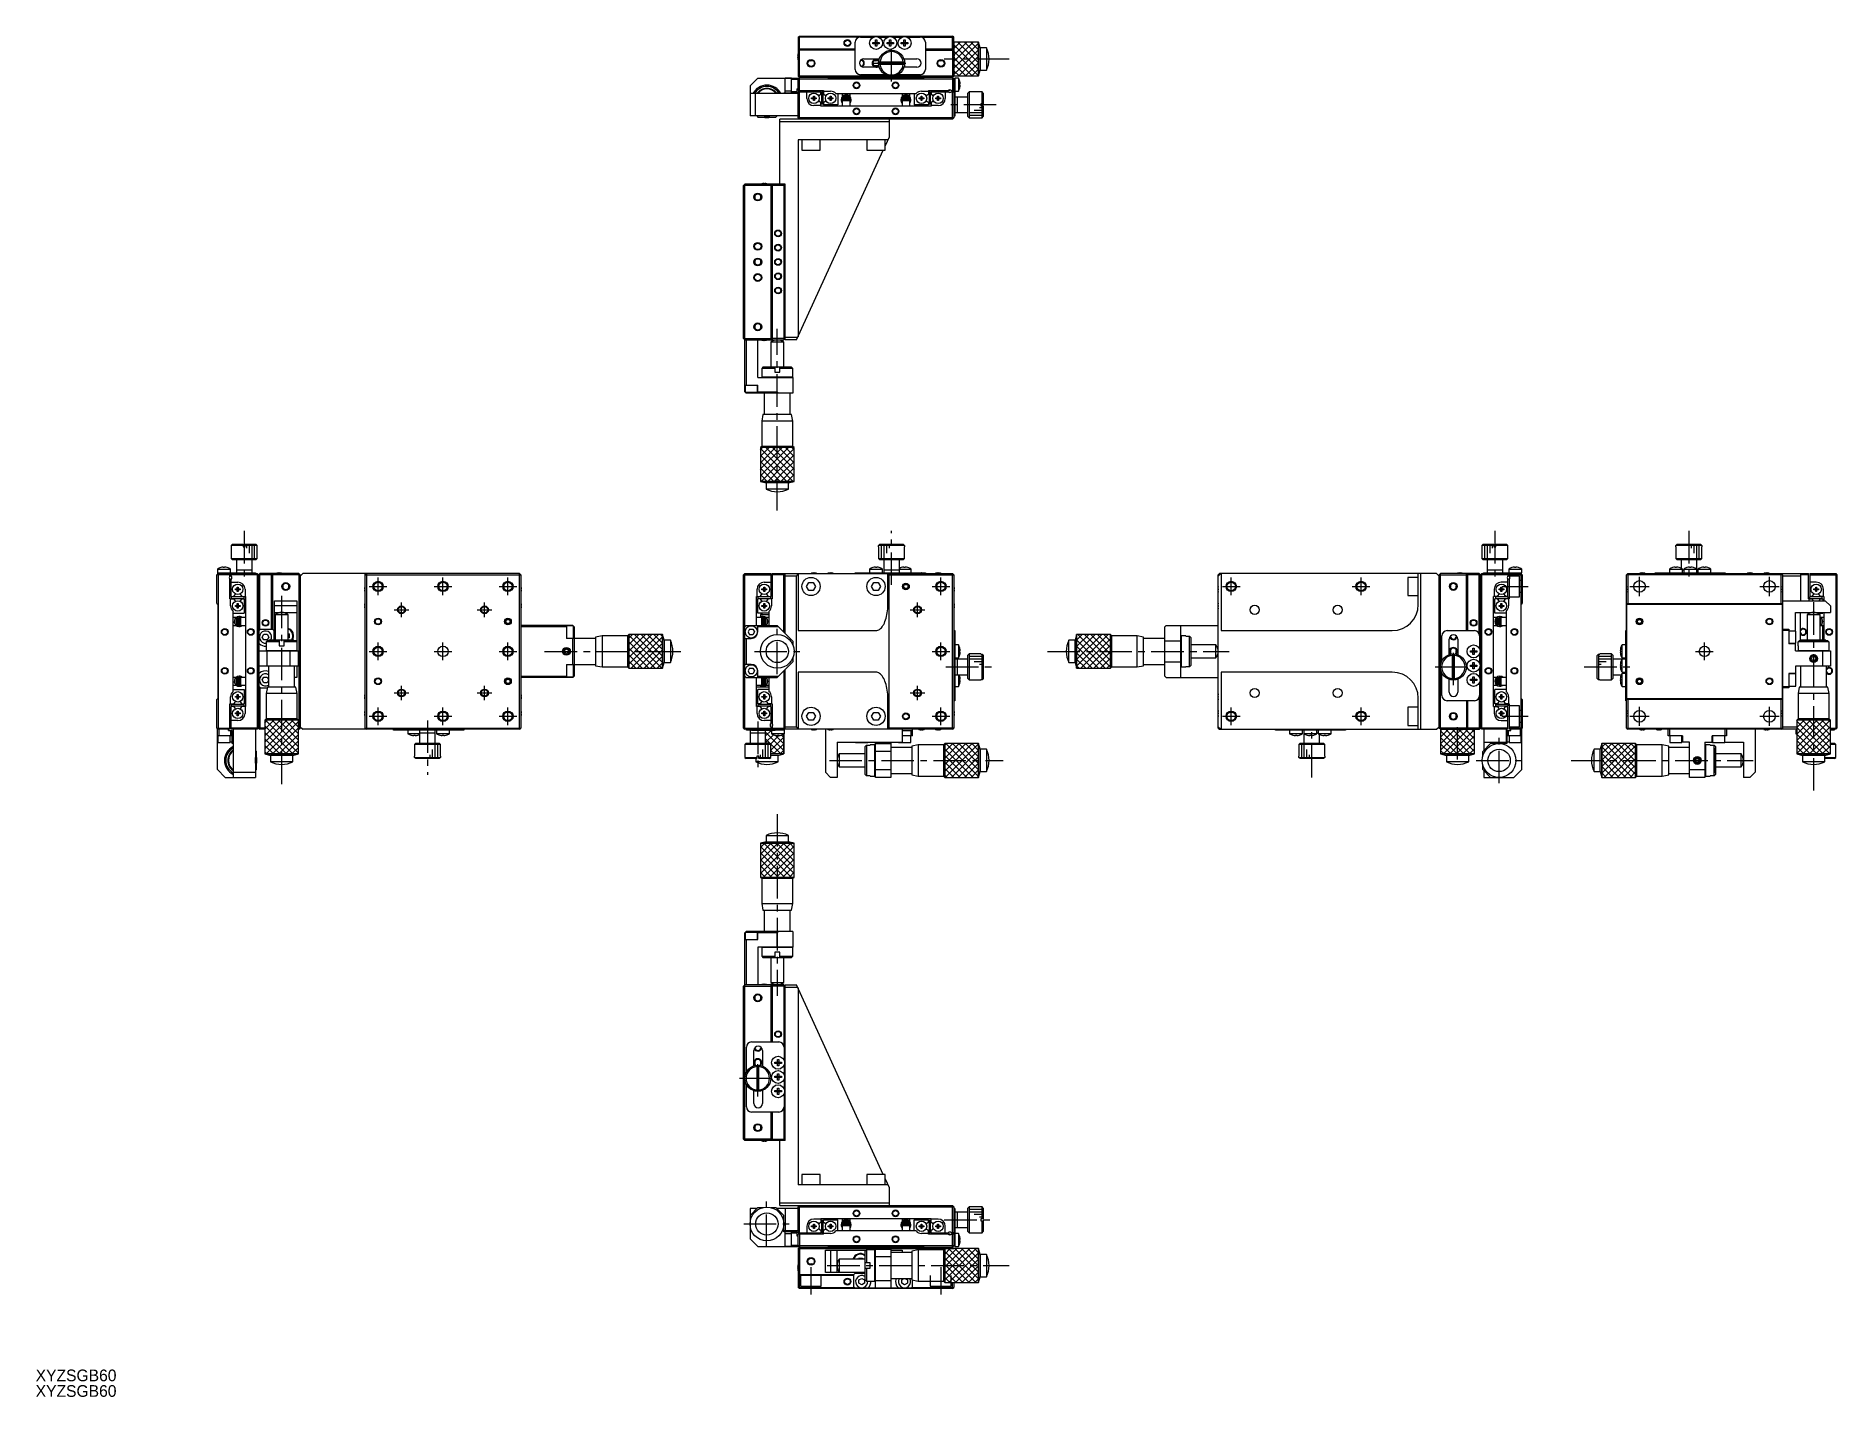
# Model space of a CAD drawing. Extents: x -293 to 400, y -22 to 502.
import ezdxf

# ---------------------------------------------------------------- set-up
doc = ezdxf.new("R2010")
doc.units = 0
doc.header["$LTSCALE"] = 10
doc.linetypes.add('CENTER', pattern=[2, 1.25, -0.25, 0.25, -0.25])
doc.linetypes.add('DASHED', pattern=[3.5, 2, -1.5])
doc.layers.get('0').update_dxf_attribs({"linetype": 'CONTINUOUS'})
doc.layers.add('CENTER', color=1, linetype='CENTER')
doc.styles.get("Standard").update_dxf_attribs({"font": 'FGP教科書体NT-M'})

msp = doc.modelspace()

# ---------------------------------------------------------------- texts
at = {"color": 7}
for p in [(-293.167739, -15.812469), (-293.167739, -21.812469)]:
    msp.add_text('XYZSGB60', height=4.5, dxfattribs=at).set_placement(p)

# ---------------------------------------------------------------- linework, layer by layer
at = {"color": 7, "linetype": 'CONTINUOUS'}
for p, q in [((0.262086, 501.672903), (0.762086, 502.172903)), ((0.262086, 501.672903), (0.262086, 486.672903)), ((23.637586, 501.672903), (0.262086, 501.672903)), ((0.762086, 502.172903), (59.762086, 502.172903)), ((0.762086, 497.172903), (0.762086, 502.172903)), ((22.262086, 489.272903), (22.262086, 499.772903)), ((24.262086, 501.772903), (29.28229, 501.772903)), ((29.003496, 499.212903), (29.003496, 499.732903)), ((29.003496, 499.732903), (30.002086, 499.732903)), ((30.002086, 499.212903), (29.003496, 499.212903)), ((29.960711, 499.212903), (29.960711, 499.732903)), ((30.002086, 500.731493), (30.522086, 500.731493)), ((30.002086, 499.732903), (30.002086, 500.731493)), ((30.002086, 499.774278), (30.522086, 499.774278)), ((30.002086, 498.214314), (30.002086, 499.212903)), ((30.522086, 499.171529), (30.002086, 499.171529)), ((30.522086, 500.731493), (30.522086, 499.732903)), ((30.522086, 499.732903), (31.520675, 499.732903)), ((30.522086, 499.212903), (30.522086, 498.214314)), ((31.520675, 499.212903), (30.522086, 499.212903)), ((30.563461, 499.732903), (30.563461, 499.212903)), ((31.241882, 501.772903), (34.78229, 501.772903)), ((31.520675, 499.732903), (31.520675, 499.212903)), ((34.503496, 499.212903), (34.503496, 499.732903)), ((34.503496, 499.732903), (35.502086, 499.732903)), ((35.502086, 499.212903), (34.503496, 499.212903)), ((35.460711, 499.212903), (35.460711, 499.732903)), ((35.502086, 500.731493), (36.022086, 500.731493)), ((35.502086, 499.732903), (35.502086, 500.731493)), ((35.502086, 499.774278), (36.022086, 499.774278)), ((35.502086, 498.214314), (35.502086, 499.212903)), ((36.022086, 499.171529), (35.502086, 499.171529)), ((36.022086, 500.731493), (36.022086, 499.732903)), ((36.022086, 499.732903), (37.020675, 499.732903)), ((36.022086, 499.212903), (36.022086, 498.214314)), ((37.020675, 499.212903), (36.022086, 499.212903)), ((36.063461, 499.732903), (36.063461, 499.212903)), ((36.741882, 501.772903), (40.28229, 501.772903)), ((37.020675, 499.732903), (37.020675, 499.212903)), ((40.003496, 499.212903), (40.003496, 499.732903)), ((40.003496, 499.732903), (41.002086, 499.732903)), ((41.002086, 499.212903), (40.003496, 499.212903)), ((40.960711, 499.212903), (40.960711, 499.732903)), ((41.002086, 500.731493), (41.522086, 500.731493)), ((41.002086, 499.732903), (41.002086, 500.731493)), ((41.002086, 499.774278), (41.522086, 499.774278)), ((41.002086, 498.214314), (41.002086, 499.212903)), ((41.522086, 499.171529), (41.002086, 499.171529)), ((41.522086, 500.731493), (41.522086, 499.732903)), ((41.522086, 499.732903), (42.520675, 499.732903)), ((41.522086, 499.212903), (41.522086, 498.214314)), ((42.520675, 499.212903), (41.522086, 499.212903)), ((41.563461, 499.732903), (41.563461, 499.212903)), ((42.241882, 501.772903), (47.262086, 501.772903)), ((42.520675, 499.732903), (42.520675, 499.212903)), ((47.886586, 501.672903), (60.262086, 501.672903)), ((49.262086, 499.772903), (49.262086, 489.272903)), ((60.262086, 501.672903), (59.762086, 502.172903)), ((59.762086, 497.172903), (59.762086, 502.172903)), ((60.262086, 486.672903), (60.262086, 501.672903)), ((69.762093, 499.772902), (60.262086, 499.772902)), ((69.762093, 499.772902), (69.762093, 486.772904)), ((70.351581, 497.572903), (69.762093, 499.772902)), ((0.072227, 494.352903), (0.192564, 494.352903)), ((0.192564, 493.992903), (0.072227, 493.992903)), ((0.187942, 495.061519), (0.192564, 495.059265)), ((0.192564, 493.286542), (0.187942, 493.284287)), ((0.192564, 494.352903), (0.192564, 493.992903)), ((0.262086, 497.172903), (22.262086, 497.172903)), ((1.662086, 496.922903), (0.262086, 496.922903)), ((22.262086, 496.672903), (0.262086, 496.672903)), ((0.762086, 481.172903), (0.762086, 496.672903)), ((1.662086, 496.922903), (1.662086, 496.672903)), ((5.949472, 492.716934), (5.835613, 492.690854)), ((25.562086, 493.422903), (31.578337, 493.422903)), ((30.522086, 498.214314), (30.002086, 498.214314)), ((30.949472, 492.716934), (30.835613, 492.690854)), ((36.022086, 498.214314), (35.502086, 498.214314)), ((40.945834, 493.422903), (45.962086, 493.422903)), ((41.522086, 498.214314), (41.002086, 498.214314)), ((49.262086, 497.172903), (60.262086, 497.172903)), ((49.262086, 496.672903), (60.262086, 496.672903)), ((55.949472, 492.716934), (55.835613, 492.690854)), ((60.262086, 496.922903), (58.862086, 496.922903)), ((58.862086, 496.922903), (58.862086, 496.672903)), ((59.762086, 496.672903), (59.762086, 481.172903)), ((60.331608, 495.059265), (60.33623, 495.061519)), ((60.331608, 494.352903), (60.451945, 494.352903)), ((60.331608, 493.992903), (60.331608, 494.352903)), ((60.451945, 493.992903), (60.331608, 493.992903)), ((60.33623, 493.284287), (60.331608, 493.286542)), ((70.351581, 497.572903), (70.351581, 488.972903)), ((72.762092, 497.572903), (70.351581, 497.572903)), ((72.762092, 497.572903), (72.762092, 488.972903)), ((-15.237914, 485.972903), (-18.237914, 482.972903)), ((-15.237914, 485.972903), (0.262086, 485.972903)), ((-4.837914, 485.822903), (-4.837914, 481.122903)), ((-2.237914, 485.822903), (-4.837914, 485.822903)), ((-4.737914, 485.822903), (-4.737914, 485.972903)), ((-2.237914, 485.903725), (-4.737914, 485.903725)), ((-2.237914, 480.272903), (-2.237914, 485.972903)), ((0.262086, 485.472903), (-2.237914, 485.472903)), ((0.762086, 486.172903), (0.262086, 486.672903)), ((60.262086, 486.672903), (0.262086, 486.672903)), ((0.762086, 486.172903), (0.262086, 485.672903)), ((0.262086, 481.172903), (0.262086, 485.972903)), ((0.262086, 485.672903), (60.262086, 485.672903)), ((59.762086, 486.172903), (0.762086, 486.172903)), ((12.112086, 485.822903), (11.762086, 486.172903)), ((48.412086, 485.822903), (12.112086, 485.822903)), ((33.887218, 487.272903), (24.262086, 487.272903)), ((31.508403, 490.122903), (25.562086, 490.122903)), ((29.5747, 490.628873), (29.688559, 490.654953)), ((41.24606, 492.072903), (31.278112, 492.072903)), ((31.278112, 491.272903), (41.24606, 491.272903)), ((47.262086, 487.272903), (38.636954, 487.272903)), ((45.962086, 490.122903), (41.015769, 490.122903)), ((48.762086, 486.172903), (48.412086, 485.822903)), ((60.262086, 486.672903), (59.762086, 486.172903)), ((60.262086, 485.672903), (59.762086, 486.172903)), ((60.262086, 486.772904), (69.762093, 486.772904)), ((60.262086, 485.772903), (60.562086, 485.772903)), ((60.262086, 485.772903), (60.262086, 470.672903)), ((61.953743, 485.972903), (60.562086, 485.972903)), ((60.562086, 485.972903), (60.562086, 471.272903)), ((61.953743, 485.972903), (61.953743, 480.972903)), ((69.762093, 486.772904), (70.351581, 488.972903)), ((70.351581, 488.972903), (72.762092, 488.972903)), ((-18.237914, 482.972903), (-18.237914, 471.372903)), ((0.262086, 479.972903), (-18.237914, 479.972903)), ((-16.237914, 479.972903), (-16.237914, 471.372903)), ((-5.237914, 479.972903), (-5.237914, 480.272903)), ((-5.237914, 480.272903), (-0.237914, 480.272903)), ((-4.837914, 481.122903), (-2.237914, 481.122903)), ((-4.737914, 480.272903), (-4.737914, 481.122903)), ((-4.737914, 480.313167), (-2.237914, 480.313167)), ((-2.237914, 480.772903), (-0.237914, 480.772903)), ((-0.237914, 481.772903), (0.262086, 481.772903)), ((-0.237914, 481.772903), (-0.237914, 480.272903)), ((0.262086, 481.172903), (10.062086, 481.172903)), ((0.262086, 470.672903), (0.262086, 480.672903)), ((0.262086, 480.672903), (9.062086, 480.672903)), ((0.762086, 470.172903), (0.762086, 480.672903)), ((3.612086, 478.122903), (3.612086, 480.672903)), ((5.475724, 478.352903), (6.182086, 478.352903)), ((5.475724, 477.992903), (5.475724, 478.352903)), ((6.182086, 479.059265), (6.542086, 479.059265)), ((6.182086, 478.352903), (6.182086, 479.059265)), ((6.192458, 478.342531), (6.182086, 478.352903)), ((6.192458, 478.003276), (6.192458, 478.342531)), ((6.192458, 478.342531), (6.531714, 478.342531)), ((6.531714, 478.342531), (6.542086, 478.352903)), ((6.531714, 478.342531), (6.531714, 478.003276)), ((6.542086, 479.059265), (6.542086, 478.352903)), ((6.542086, 478.352903), (7.248447, 478.352903)), ((7.248447, 478.352903), (7.248447, 477.992903)), ((9.062086, 479.723709), (8.801991, 479.573543)), ((9.062086, 479.723709), (9.062086, 480.672903)), ((9.262086, 480.672903), (9.262086, 475.872903)), ((9.862086, 480.672903), (9.262086, 480.672903)), ((9.862086, 475.872903), (9.862086, 480.672903)), ((10.062086, 481.172903), (10.062086, 479.723709)), ((10.062086, 480.922903), (12.762086, 480.922903)), ((10.322181, 479.573543), (10.062086, 479.723709)), ((11.875724, 478.352903), (12.582086, 478.352903)), ((11.875724, 477.992903), (11.875724, 478.352903)), ((12.582086, 479.059265), (12.942086, 479.059265)), ((12.582086, 478.352903), (12.582086, 479.059265)), ((12.592458, 478.342531), (12.582086, 478.352903)), ((12.592458, 478.003276), (12.592458, 478.342531)), ((12.592458, 478.342531), (12.931714, 478.342531)), ((12.931714, 478.342531), (12.942086, 478.352903)), ((12.931714, 478.342531), (12.931714, 478.003276)), ((12.942086, 479.059265), (12.942086, 478.352903)), ((12.942086, 478.352903), (13.648447, 478.352903)), ((13.648447, 478.352903), (13.648447, 477.992903)), ((14.841148, 479.972903), (45.683024, 479.972903)), ((15.562086, 479.972903), (15.562086, 475.672903)), ((16.95439, 478.28795), (16.81843, 477.600496)), ((16.950433, 478.274848), (16.94091, 478.241921)), ((16.961592, 478.307268), (16.950433, 478.274848)), ((16.973646, 478.337435), (16.961592, 478.307268)), ((16.974069, 478.338164), (16.973646, 478.337435)), ((16.977436, 478.340203), (16.974069, 478.338164)), ((16.987456, 478.366595), (16.975639, 478.339601)), ((16.979668, 478.340695), (16.977436, 478.340203)), ((16.978467, 478.346301), (17.201886, 478.278599)), ((16.984089, 478.341024), (16.979668, 478.340695)), ((16.989634, 478.34082), (16.984089, 478.341024)), ((16.996265, 478.340083), (16.989634, 478.34082)), ((17.003938, 478.33882), (16.996265, 478.340083)), ((17.012603, 478.337037), (17.003938, 478.33882)), ((17.022202, 478.334747), (17.012603, 478.337037)), ((17.03267, 478.331966), (17.022202, 478.334747)), ((17.043939, 478.328711), (17.03267, 478.331966)), ((17.055933, 478.325005), (17.043939, 478.328711)), ((17.068572, 478.320871), (17.055933, 478.325005)), ((17.081772, 478.316338), (17.068572, 478.320871)), ((17.095446, 478.311436), (17.081772, 478.316338)), ((17.109503, 478.306197), (17.095446, 478.311436)), ((17.123849, 478.300657), (17.109503, 478.306197)), ((17.138389, 478.294851), (17.123849, 478.300657)), ((17.153025, 478.288819), (17.138389, 478.294851)), ((17.167661, 478.2826), (17.153025, 478.288819)), ((17.182199, 478.276237), (17.167661, 478.2826)), ((17.196543, 478.269771), (17.182199, 478.276237)), ((17.201886, 478.278599), (17.262092, 478.248406)), ((17.262086, 479.972903), (17.262086, 478.809519)), ((17.262086, 478.672903), (17.262086, 478.172903)), ((20.262086, 478.672903), (17.262086, 478.672903)), ((17.316403, 478.672903), (17.845571, 479.172903)), ((17.845571, 479.172903), (19.678601, 479.172903)), ((19.678601, 479.172903), (20.207769, 478.672903)), ((20.262086, 478.809149), (20.262086, 479.972903)), ((20.262086, 478.172903), (20.262086, 478.672903)), ((20.546305, 478.342742), (20.545749, 478.346091)), ((20.571907, 478.280549), (20.550526, 478.337435)), ((39.95439, 478.28795), (39.81843, 477.600496)), ((39.950433, 478.274848), (39.94091, 478.241921)), ((39.961592, 478.307268), (39.950433, 478.274848)), ((39.973646, 478.337435), (39.961592, 478.307268)), ((39.974069, 478.338164), (39.973646, 478.337435)), ((39.977436, 478.340203), (39.974069, 478.338164)), ((39.979668, 478.340695), (39.977436, 478.340203)), ((39.978467, 478.346301), (40.201886, 478.278599)), ((39.987456, 478.366595), (39.978726, 478.346762)), ((39.984089, 478.341024), (39.979668, 478.340695)), ((39.989634, 478.34082), (39.984089, 478.341024)), ((39.996265, 478.340083), (39.989634, 478.34082)), ((40.003938, 478.33882), (39.996265, 478.340083)), ((40.012603, 478.337037), (40.003938, 478.33882)), ((40.022202, 478.334747), (40.012603, 478.337037)), ((40.03267, 478.331966), (40.022202, 478.334747)), ((40.043939, 478.328711), (40.03267, 478.331966)), ((40.055933, 478.325005), (40.043939, 478.328711)), ((40.068572, 478.320871), (40.055933, 478.325005)), ((40.081772, 478.316338), (40.068572, 478.320871)), ((40.095446, 478.311436), (40.081772, 478.316338)), ((40.109503, 478.306197), (40.095446, 478.311436)), ((40.123849, 478.300657), (40.109503, 478.306197)), ((40.138389, 478.294851), (40.123849, 478.300657)), ((40.153025, 478.288819), (40.138389, 478.294851)), ((40.167661, 478.2826), (40.153025, 478.288819)), ((40.182199, 478.276237), (40.167661, 478.2826)), ((40.196543, 478.269771), (40.182199, 478.276237)), ((40.201886, 478.278599), (40.262092, 478.248406)), ((40.262086, 479.972903), (40.262086, 478.809519)), ((40.262086, 478.672903), (40.262086, 478.172903)), ((43.262086, 478.672903), (40.262086, 478.672903)), ((40.316403, 478.672903), (40.845571, 479.172903)), ((40.845571, 479.172903), (42.678601, 479.172903)), ((42.678601, 479.172903), (43.207769, 478.672903)), ((43.262086, 478.809149), (43.262086, 479.972903)), ((43.262086, 478.172903), (43.262086, 478.672903)), ((43.546305, 478.342742), (43.545749, 478.346091)), ((43.571907, 478.280549), (43.550526, 478.337435)), ((44.962086, 479.972903), (44.962086, 475.672903)), ((46.875724, 478.352903), (47.582086, 478.352903)), ((46.875724, 477.992903), (46.875724, 478.352903)), ((47.582086, 479.059265), (47.942086, 479.059265)), ((47.582086, 478.352903), (47.582086, 479.059265)), ((47.592458, 478.342531), (47.582086, 478.352903)), ((47.592458, 478.003276), (47.592458, 478.342531)), ((47.592458, 478.342531), (47.931714, 478.342531)), ((47.762086, 480.922903), (50.462086, 480.922903)), ((47.931714, 478.342531), (47.942086, 478.352903)), ((47.931714, 478.342531), (47.931714, 478.003276)), ((47.942086, 479.059265), (47.942086, 478.352903)), ((47.942086, 478.352903), (48.648447, 478.352903)), ((48.648447, 478.352903), (48.648447, 477.992903)), ((50.201991, 479.573543), (50.462086, 479.723709)), ((50.462086, 481.172903), (50.462086, 479.723709)), ((50.462086, 481.172903), (58.762086, 481.172903)), ((50.662086, 480.672903), (50.662086, 475.872903)), ((51.262086, 480.672903), (50.662086, 480.672903)), ((51.262086, 475.872903), (51.262086, 480.672903)), ((51.462086, 480.672903), (51.462086, 479.723709)), ((51.462086, 480.672903), (58.000648, 480.672903)), ((51.462086, 479.723709), (51.722181, 479.573543)), ((53.275724, 478.352903), (53.982086, 478.352903)), ((53.275724, 477.992903), (53.275724, 478.352903)), ((53.982086, 479.059265), (54.342086, 479.059265)), ((53.982086, 478.352903), (53.982086, 479.059265)), ((53.992458, 478.342531), (53.982086, 478.352903)), ((53.992458, 478.003276), (53.992458, 478.342531)), ((53.992458, 478.342531), (54.331714, 478.342531)), ((54.331714, 478.342531), (54.342086, 478.352903)), ((54.331714, 478.342531), (54.331714, 478.003276)), ((54.342086, 479.059265), (54.342086, 478.352903)), ((54.342086, 478.352903), (55.048447, 478.352903)), ((55.048447, 478.352903), (55.048447, 477.992903)), ((56.912086, 480.672903), (56.912086, 478.122903)), ((58.762086, 481.172903), (58.762086, 481.417891)), ((59.323524, 481.172903), (60.262086, 481.172903)), ((59.323524, 480.672903), (60.262086, 480.672903)), ((59.762086, 470.172903), (59.762086, 480.672903)), ((60.562086, 480.972903), (61.953743, 480.972903)), ((65.562086, 478.672903), (60.562086, 478.672903)), ((61.562086, 472.672903), (61.562086, 478.672903)), ((62.524667, 484.731493), (62.531522, 484.734836)), ((62.524667, 483.212903), (62.524667, 483.732903)), ((62.524667, 483.732903), (62.697039, 483.732903)), ((62.697039, 483.212903), (62.524667, 483.212903)), ((62.531522, 482.210971), (62.524667, 482.214314)), ((66.062086, 480.672903), (65.562086, 480.172903)), ((65.562086, 471.172903), (65.562086, 480.172903)), ((66.062086, 480.672903), (66.062086, 470.672903)), ((71.062086, 480.672903), (66.062086, 480.672903)), ((71.062086, 476.072903), (71.062086, 480.672903)), ((71.562086, 480.172903), (71.062086, 480.672903)), ((71.562086, 480.172903), (71.562086, 476.072903)), ((0.262086, 471.372903), (-18.237914, 471.372903)), ((-15.637914, 471.372903), (-15.237914, 470.972903)), ((-8.237914, 470.972903), (-7.837914, 471.372903)), ((6.182086, 477.992903), (5.475724, 477.992903)), ((6.192458, 478.003276), (6.182086, 477.992903)), ((6.182086, 477.286542), (6.182086, 477.992903)), ((6.542086, 477.286542), (6.182086, 477.286542)), ((6.531714, 478.003276), (6.192458, 478.003276)), ((9.062086, 475.372903), (6.362086, 475.372903)), ((6.531714, 478.003276), (6.542086, 477.992903)), ((6.542086, 477.992903), (6.542086, 477.286542)), ((7.248447, 477.992903), (6.542086, 477.992903)), ((8.801991, 476.772264), (9.062086, 476.622098)), ((9.062086, 475.172903), (9.062086, 476.622098)), ((51.462086, 475.172903), (9.062086, 475.172903)), ((9.862086, 475.872903), (9.262086, 475.872903)), ((10.062086, 476.622098), (10.322181, 476.772264)), ((10.062086, 476.622098), (10.062086, 475.672903)), ((15.562086, 475.672903), (10.062086, 475.672903)), ((12.582086, 477.992903), (11.875724, 477.992903)), ((12.592458, 478.003276), (12.582086, 477.992903)), ((12.582086, 477.286542), (12.582086, 477.992903)), ((12.942086, 477.286542), (12.582086, 477.286542)), ((12.931714, 478.003276), (12.592458, 478.003276)), ((12.931714, 478.003276), (12.942086, 477.992903)), ((12.942086, 477.992903), (12.942086, 477.286542)), ((13.648447, 477.992903), (12.942086, 477.992903)), ((16.91958, 478.106788), (16.918501, 478.072562)), ((16.918501, 478.072562), (16.919133, 478.038326)), ((16.919133, 478.038326), (16.921475, 478.004163)), ((16.92237, 478.14092), (16.91958, 478.106788)), ((16.921475, 478.004163), (16.925522, 477.970157)), ((16.926862, 478.174875), (16.92237, 478.14092)), ((16.925522, 477.970157), (16.931264, 477.936391)), ((16.933047, 478.20857), (16.926862, 478.174875)), ((16.931264, 477.936391), (16.938687, 477.902947)), ((16.94091, 478.241921), (16.933047, 478.20857)), ((16.938687, 477.902947), (16.947772, 477.869907)), ((16.947772, 477.869907), (16.958499, 477.837352)), ((16.958499, 477.837352), (16.970841, 477.805362)), ((16.970841, 477.805362), (16.984769, 477.774014)), ((16.984769, 477.774014), (16.988461, 477.766356)), ((20.512086, 477.767903), (17.012086, 477.767903)), ((17.012086, 477.377903), (20.512086, 477.377903)), ((17.210597, 478.263245), (17.196543, 478.269771)), ((17.224268, 478.256704), (17.210597, 478.263245)), ((17.260955, 477.161313), (17.218404, 477.37788)), ((17.237464, 478.25019), (17.224268, 478.256704)), ((17.250098, 478.243746), (17.237464, 478.25019)), ((17.262086, 478.237416), (17.250098, 478.243746)), ((17.262086, 478.172903), (20.262086, 478.172903)), ((20.262086, 477.172903), (17.262086, 477.172903)), ((17.262086, 477.172903), (17.262086, 475.172903)), ((17.308524, 478.072844), (17.309153, 478.087909)), ((17.308666, 478.057771), (17.308524, 478.072844)), ((17.309578, 478.042727), (17.308666, 478.057771)), ((17.309153, 478.087909), (17.310551, 478.102923)), ((17.311256, 478.027754), (17.309578, 478.042727)), ((17.310551, 478.102923), (17.312714, 478.117849)), ((17.313695, 478.01289), (17.311256, 478.027754)), ((17.312714, 478.117849), (17.315638, 478.132646)), ((17.316887, 477.998174), (17.313695, 478.01289)), ((17.315638, 478.132646), (17.319313, 478.147276)), ((17.320822, 477.983644), (17.316887, 477.998174)), ((17.319313, 478.147276), (17.323729, 478.161699)), ((17.325488, 477.969337), (17.320822, 477.983644)), ((17.323729, 478.161699), (17.328874, 478.175878)), ((17.323891, 477.972903), (17.762086, 477.972903)), ((17.330872, 477.95529), (17.325488, 477.969337)), ((17.328874, 478.175878), (17.332281, 478.184199)), ((17.336957, 477.941537), (17.330872, 477.95529)), ((17.343726, 477.928113), (17.336957, 477.941537)), ((17.35116, 477.91505), (17.343726, 477.928113)), ((17.359238, 477.902381), (17.35116, 477.91505)), ((17.367939, 477.890135), (17.359238, 477.902381)), ((17.377237, 477.878342), (17.367939, 477.890135)), ((17.38711, 477.867029), (17.377237, 477.878342)), ((17.397531, 477.856222), (17.38711, 477.867029)), ((17.408472, 477.845946), (17.397531, 477.856222)), ((17.419907, 477.836225), (17.408472, 477.845946)), ((17.431806, 477.82708), (17.419907, 477.836225)), ((17.444139, 477.818531), (17.431806, 477.82708)), ((17.456876, 477.810598), (17.444139, 477.818531)), ((17.469987, 477.803298), (17.456876, 477.810598)), ((17.483439, 477.796647), (17.469987, 477.803298)), ((17.497199, 477.790659), (17.483439, 477.796647)), ((17.511236, 477.785348), (17.497199, 477.790659)), ((17.525515, 477.780726), (17.511236, 477.785348)), ((17.540004, 477.776801), (17.525515, 477.780726)), ((17.554667, 477.773584), (17.540004, 477.776801)), ((17.569471, 477.771081), (17.554667, 477.773584)), ((17.58438, 477.769297), (17.569471, 477.771081)), ((17.59936, 477.768237), (17.58438, 477.769297)), ((17.613585, 477.767903), (17.59936, 477.768237)), ((17.762086, 478.172903), (17.762086, 477.767903)), ((17.762086, 477.377903), (17.762086, 477.172903)), ((19.762086, 477.767903), (19.762086, 478.172903)), ((19.762086, 477.972903), (20.20027, 477.972903)), ((19.762086, 477.172903), (19.762086, 477.377903)), ((19.917281, 477.767979), (19.910587, 477.767903)), ((19.932286, 477.768675), (19.917281, 477.767979)), ((19.947242, 477.770097), (19.932286, 477.768675)), ((19.962113, 477.772242), (19.947242, 477.770097)), ((19.976865, 477.775106), (19.962113, 477.772242)), ((19.991464, 477.778683), (19.976865, 477.775106)), ((20.005873, 477.782966), (19.991464, 477.778683)), ((20.02006, 477.787946), (20.005873, 477.782966)), ((20.033989, 477.793613), (20.02006, 477.787946)), ((20.047628, 477.799954), (20.033989, 477.793613)), ((20.060943, 477.806956), (20.047628, 477.799954)), ((20.0739, 477.814603), (20.060943, 477.806956)), ((20.086469, 477.82288), (20.0739, 477.814603)), ((20.098618, 477.831768), (20.086469, 477.82288)), ((20.110314, 477.841247), (20.098618, 477.831768)), ((20.12153, 477.851295), (20.110314, 477.841247)), ((20.132235, 477.86189), (20.12153, 477.851295)), ((20.142402, 477.873007), (20.132235, 477.86189)), ((20.152003, 477.884619), (20.142402, 477.873007)), ((20.161012, 477.896701), (20.152003, 477.884619)), ((20.169406, 477.909221), (20.161012, 477.896701)), ((20.17716, 477.92215), (20.169406, 477.909221)), ((20.184253, 477.935455), (20.17716, 477.92215)), ((20.190666, 477.949104), (20.184253, 477.935455)), ((20.196379, 477.963062), (20.190666, 477.949104)), ((20.191891, 478.184199), (20.197657, 478.169654)), ((20.201377, 477.977293), (20.196379, 477.963062)), ((20.197296, 478.173061), (20.305775, 477.767946)), ((20.197657, 478.169654), (20.202473, 478.155392)), ((20.205645, 477.991761), (20.201377, 477.977293)), ((20.202473, 478.155392), (20.206558, 478.1409)), ((20.209171, 478.006427), (20.205645, 477.991761)), ((20.206558, 478.1409), (20.209902, 478.126214)), ((20.211945, 478.021253), (20.209171, 478.006427)), ((20.209902, 478.126214), (20.212492, 478.111372)), ((20.213957, 478.036201), (20.211945, 478.021253)), ((20.212492, 478.111372), (20.214322, 478.096413)), ((20.215204, 478.051231), (20.213957, 478.036201)), ((20.214322, 478.096413), (20.215386, 478.081377)), ((20.215681, 478.066303), (20.215204, 478.051231)), ((20.215386, 478.081377), (20.215681, 478.066303)), ((20.262086, 475.172903), (20.262086, 477.172903)), ((20.265455, 477.172657), (20.262172, 477.16047)), ((20.305452, 477.377848), (20.265455, 477.172657)), ((39.91958, 478.106788), (39.918501, 478.072562)), ((39.918501, 478.072562), (39.919133, 478.038326)), ((39.919133, 478.038326), (39.921475, 478.004163)), ((39.92237, 478.14092), (39.91958, 478.106788)), ((39.921475, 478.004163), (39.925522, 477.970157)), ((39.926862, 478.174875), (39.92237, 478.14092)), ((39.925522, 477.970157), (39.931264, 477.936391)), ((39.933047, 478.20857), (39.926862, 478.174875)), ((39.931264, 477.936391), (39.938687, 477.902947)), ((39.94091, 478.241921), (39.933047, 478.20857)), ((39.938687, 477.902947), (39.947772, 477.869907)), ((39.947772, 477.869907), (39.958499, 477.837352)), ((39.958499, 477.837352), (39.970841, 477.805362)), ((39.970841, 477.805362), (39.984769, 477.774014)), ((39.984769, 477.774014), (39.988461, 477.766356)), ((43.512086, 477.767903), (40.012086, 477.767903)), ((40.012086, 477.377903), (43.512086, 477.377903)), ((40.210597, 478.263245), (40.196543, 478.269771)), ((40.224268, 478.256704), (40.210597, 478.263245)), ((40.260955, 477.161313), (40.218404, 477.37788)), ((40.237464, 478.25019), (40.224268, 478.256704)), ((40.250098, 478.243746), (40.237464, 478.25019)), ((40.262086, 478.237416), (40.250098, 478.243746)), ((40.262086, 478.172903), (43.262086, 478.172903)), ((43.262086, 477.172903), (40.262086, 477.172903)), ((40.262086, 477.172903), (40.262086, 475.172903)), ((40.308524, 478.072844), (40.309153, 478.087909)), ((40.308666, 478.057771), (40.308524, 478.072844)), ((40.309578, 478.042727), (40.308666, 478.057771)), ((40.309153, 478.087909), (40.310551, 478.102923)), ((40.311256, 478.027754), (40.309578, 478.042727)), ((40.310551, 478.102923), (40.312714, 478.117849)), ((40.313695, 478.01289), (40.311256, 478.027754)), ((40.312714, 478.117849), (40.315638, 478.132646)), ((40.316887, 477.998174), (40.313695, 478.01289)), ((40.315638, 478.132646), (40.319313, 478.147276)), ((40.320822, 477.983644), (40.316887, 477.998174)), ((40.319313, 478.147276), (40.323729, 478.161699)), ((40.325488, 477.969337), (40.320822, 477.983644)), ((40.323729, 478.161699), (40.328874, 478.175878)), ((40.323891, 477.972903), (40.762086, 477.972903)), ((40.330872, 477.95529), (40.325488, 477.969337)), ((40.328874, 478.175878), (40.332281, 478.184199)), ((40.336957, 477.941537), (40.330872, 477.95529)), ((40.343726, 477.928113), (40.336957, 477.941537)), ((40.35116, 477.91505), (40.343726, 477.928113)), ((40.359238, 477.902381), (40.35116, 477.91505)), ((40.367939, 477.890135), (40.359238, 477.902381)), ((40.377237, 477.878342), (40.367939, 477.890135)), ((40.38711, 477.867029), (40.377237, 477.878342)), ((40.397531, 477.856222), (40.38711, 477.867029)), ((40.408472, 477.845946), (40.397531, 477.856222)), ((40.419907, 477.836225), (40.408472, 477.845946)), ((40.431806, 477.82708), (40.419907, 477.836225)), ((40.444139, 477.818531), (40.431806, 477.82708)), ((40.456876, 477.810598), (40.444139, 477.818531)), ((40.469987, 477.803298), (40.456876, 477.810598)), ((40.483439, 477.796647), (40.469987, 477.803298)), ((40.497199, 477.790659), (40.483439, 477.796647)), ((40.511236, 477.785348), (40.497199, 477.790659)), ((40.525515, 477.780726), (40.511236, 477.785348)), ((40.540004, 477.776801), (40.525515, 477.780726)), ((40.554667, 477.773584), (40.540004, 477.776801)), ((40.569471, 477.771081), (40.554667, 477.773584)), ((40.58438, 477.769297), (40.569471, 477.771081)), ((40.59936, 477.768237), (40.58438, 477.769297)), ((40.613585, 477.767903), (40.59936, 477.768237)), ((40.762086, 478.172903), (40.762086, 477.767903)), ((40.762086, 477.377903), (40.762086, 477.172903)), ((42.762086, 477.767903), (42.762086, 478.172903)), ((42.762086, 477.972903), (43.20027, 477.972903)), ((42.762086, 477.172903), (42.762086, 477.377903)), ((42.917281, 477.767979), (42.910587, 477.767903)), ((42.932286, 477.768675), (42.917281, 477.767979)), ((42.947242, 477.770097), (42.932286, 477.768675)), ((42.962113, 477.772242), (42.947242, 477.770097)), ((42.976865, 477.775106), (42.962113, 477.772242)), ((42.991464, 477.778683), (42.976865, 477.775106)), ((43.005873, 477.782966), (42.991464, 477.778683)), ((43.02006, 477.787946), (43.005873, 477.782966)), ((43.033989, 477.793613), (43.02006, 477.787946)), ((43.047628, 477.799954), (43.033989, 477.793613)), ((43.060943, 477.806956), (43.047628, 477.799954)), ((43.0739, 477.814603), (43.060943, 477.806956)), ((43.086469, 477.82288), (43.0739, 477.814603)), ((43.098618, 477.831768), (43.086469, 477.82288)), ((43.110314, 477.841247), (43.098618, 477.831768)), ((43.12153, 477.851295), (43.110314, 477.841247)), ((43.132235, 477.86189), (43.12153, 477.851295)), ((43.142402, 477.873007), (43.132235, 477.86189)), ((43.152003, 477.884619), (43.142402, 477.873007)), ((43.161012, 477.896701), (43.152003, 477.884619)), ((43.169406, 477.909221), (43.161012, 477.896701)), ((43.17716, 477.92215), (43.169406, 477.909221)), ((43.184253, 477.935455), (43.17716, 477.92215)), ((43.190666, 477.949104), (43.184253, 477.935455)), ((43.196379, 477.963062), (43.190666, 477.949104)), ((43.191891, 478.184199), (43.197657, 478.169654)), ((43.201377, 477.977293), (43.196379, 477.963062)), ((43.197296, 478.173061), (43.305775, 477.767946)), ((43.197657, 478.169654), (43.202473, 478.155392)), ((43.205645, 477.991761), (43.201377, 477.977293)), ((43.202473, 478.155392), (43.206558, 478.1409)), ((43.209171, 478.006427), (43.205645, 477.991761)), ((43.206558, 478.1409), (43.209902, 478.126214)), ((43.211945, 478.021253), (43.209171, 478.006427)), ((43.209902, 478.126214), (43.212492, 478.111372)), ((43.213957, 478.036201), (43.211945, 478.021253)), ((43.212492, 478.111372), (43.214322, 478.096413)), ((43.215204, 478.051231), (43.213957, 478.036201)), ((43.214322, 478.096413), (43.215386, 478.081377)), ((43.215681, 478.066303), (43.215204, 478.051231)), ((43.215386, 478.081377), (43.215681, 478.066303)), ((43.262086, 475.172903), (43.262086, 477.172903)), ((43.265455, 477.172657), (43.262172, 477.16047)), ((43.305452, 477.377848), (43.265455, 477.172657)), ((50.462086, 475.672903), (44.962086, 475.672903)), ((47.582086, 477.992903), (46.875724, 477.992903)), ((47.592458, 478.003276), (47.582086, 477.992903)), ((47.582086, 477.286542), (47.582086, 477.992903)), ((47.942086, 477.286542), (47.582086, 477.286542)), ((47.931714, 478.003276), (47.592458, 478.003276)), ((47.931714, 478.003276), (47.942086, 477.992903)), ((47.942086, 477.992903), (47.942086, 477.286542)), ((48.648447, 477.992903), (47.942086, 477.992903)), ((50.462086, 476.622098), (50.201991, 476.772264)), ((50.462086, 476.622098), (50.462086, 475.672903)), ((51.262086, 475.872903), (50.662086, 475.872903)), ((51.722181, 476.772264), (51.462086, 476.622098)), ((51.462086, 476.622098), (51.462086, 475.172903)), ((54.162086, 475.372903), (51.462086, 475.372903)), ((53.982086, 477.992903), (53.275724, 477.992903)), ((53.992458, 478.003276), (53.982086, 477.992903)), ((53.982086, 477.286542), (53.982086, 477.992903)), ((54.342086, 477.286542), (53.982086, 477.286542)), ((54.331714, 478.003276), (53.992458, 478.003276)), ((54.331714, 478.003276), (54.342086, 477.992903)), ((54.342086, 477.992903), (54.342086, 477.286542)), ((55.048447, 477.992903), (54.342086, 477.992903)), ((60.562086, 472.672903), (65.562086, 472.672903)), ((70.562086, 476.072903), (70.562086, 475.272903)), ((71.562086, 476.072903), (70.562086, 476.072903)), ((70.562086, 475.272903), (71.562086, 475.272903)), ((71.062086, 470.672903), (71.062086, 475.272903)), ((71.562086, 475.272903), (71.562086, 471.172903)), ((-15.237914, 470.972903), (-8.237914, 470.972903)), ((59.762086, 470.172903), (-6.737914, 470.172903)), ((-6.737914, 445.172903), (-6.737914, 470.172903)), ((35.262086, 469.172903), (-6.737914, 469.172903)), ((0.762086, 470.172903), (0.262086, 470.672903)), ((60.262086, 470.672903), (0.262086, 470.672903)), ((35.262086, 470.172903), (35.262086, 463.172903)), ((59.762086, 470.172903), (60.262086, 470.672903)), ((60.562086, 471.272903), (60.262086, 471.272903)), ((65.562086, 471.172903), (66.062086, 470.672903)), ((66.062086, 470.672903), (71.062086, 470.672903)), ((71.062086, 470.672903), (71.562086, 471.172903)), ((-0.284562, 385.172903), (32.983455, 458.172903)), ((34.80636, 462.172903), (0.262086, 462.172903)), ((0.262086, 462.172903), (0.262086, 386.372413)), ((1.762086, 462.172903), (1.762086, 458.172903)), ((1.762086, 458.172903), (8.762086, 458.172903)), ((8.762086, 458.172903), (8.762086, 462.172903)), ((26.762086, 462.172903), (26.762086, 458.172903)), ((26.762086, 458.172903), (33.762086, 458.172903)), ((35.262086, 463.172903), (33.762086, 459.881454)), ((33.762086, 458.172903), (33.762086, 462.172903)), ((-20.237914, 445.172903), (-20.737914, 444.672903)), ((-20.737914, 385.672903), (-20.737914, 444.672903)), ((-10.237914, 444.672903), (-20.737914, 444.672903)), ((-4.737914, 445.172903), (-20.237914, 445.172903)), ((-20.237914, 365.172903), (-20.237914, 445.172903)), ((-13.624276, 445.242425), (-13.62653, 445.247048)), ((-12.917914, 445.242425), (-12.917914, 445.362762)), ((-12.557914, 445.242425), (-12.917914, 445.242425)), ((-12.557914, 445.362762), (-12.557914, 445.242425)), ((-11.849298, 445.247048), (-11.851553, 445.242425)), ((-10.237914, 445.172903), (-10.237914, 385.172903)), ((-9.987914, 443.772903), (-10.237914, 443.772903)), ((-9.987914, 445.172903), (-9.987914, 443.772903)), ((-9.737914, 445.172903), (-9.737914, 385.172903)), ((-4.737914, 444.672903), (-9.737914, 444.672903)), ((-4.737914, 444.672903), (-5.237914, 445.172903)), ((-5.237914, 445.172903), (-5.237914, 385.172903)), ((-4.737914, 385.172903), (-4.737914, 445.172903)), ((-16.281945, 440.86029), (-16.255865, 440.74643)), ((-14.193883, 439.485517), (-14.219963, 439.599376)), ((-16.281945, 415.86029), (-16.255865, 415.74643)), ((-14.193883, 414.485517), (-14.219963, 414.599376)), ((-16.281945, 390.86029), (-16.255865, 390.74643)), ((-14.193883, 389.485517), (-14.219963, 389.599376)), ((-20.737914, 385.672903), (-20.237914, 385.172903)), ((-20.737914, 385.672903), (-10.237914, 385.672903)), ((-20.237914, 385.172903), (-5.237914, 385.172903)), ((-19.737914, 385.172903), (-19.737914, 367.672903)), ((-15.237914, 370.672903), (-15.237914, 385.172903)), ((-13.62653, 385.098759), (-13.624276, 385.103382)), ((-12.917914, 385.103382), (-12.557914, 385.103382)), ((-12.917914, 384.983045), (-12.917914, 385.103382)), ((-12.557914, 385.103382), (-12.557914, 384.983045)), ((-11.851553, 385.103382), (-11.849298, 385.098759)), ((-9.987914, 386.572903), (-10.237914, 386.572903)), ((-5.237918, 384.295394), (-10.23791, 384.295394)), ((-10.23791, 384.295394), (-10.23791, 374.672903)), ((-9.987914, 386.572903), (-9.987914, 385.172903)), ((-4.737914, 385.672903), (-9.737914, 385.672903)), ((-5.237918, 374.672903), (-5.237918, 384.295394)), ((-4.737914, 385.672903), (-5.237914, 385.172903)), ((-4.737914, 386.172903), (0.171164, 386.172903)), ((-0.284562, 385.172903), (-4.737914, 385.172903)), ((-13.237914, 374.672903), (-13.737914, 374.172903)), ((-2.237914, 374.672903), (-13.237914, 374.672903)), ((-8.737914, 374.672903), (-8.737914, 372.672903)), ((-6.737914, 372.672903), (-6.737914, 374.672903)), ((-1.737914, 374.172903), (-2.237914, 374.672903)), ((-20.237914, 367.672903), (-15.237914, 367.672903)), ((-20.087914, 367.672903), (-20.087914, 365.072903)), ((-15.387914, 365.072903), (-15.387914, 367.672903)), ((-15.237914, 370.672903), (-1.737914, 370.672903)), ((-15.237914, 364.672903), (-15.237914, 367.672903)), ((-8.737914, 374.172903), (-13.737914, 374.172903)), ((-13.737914, 374.172903), (-13.737914, 370.872903)), ((-13.737914, 370.872903), (-13.537914, 370.672903)), ((-13.737914, 370.872903), (-1.737914, 370.872903)), ((-8.737914, 372.672903), (-6.737914, 372.672903)), ((-7.737914, 365.172903), (-7.737914, 370.672903)), ((-1.737914, 374.172903), (-6.737914, 374.172903)), ((-1.937914, 370.672903), (-1.737914, 370.872903)), ((-1.737914, 370.872903), (-1.737914, 374.172903)), ((-1.737914, 370.672903), (-1.737914, 364.672903)), ((-20.237914, 365.172903), (-19.737914, 364.672903)), ((-20.087914, 365.072903), (-15.387914, 365.072903)), ((-1.737914, 364.672903), (-19.737914, 364.672903)), ((-15.237914, 365.172903), (-7.737914, 365.172903)), ((-12.737914, 364.672903), (-12.737914, 356.422903)), ((-7.737914, 365.172903), (-7.237914, 364.672903)), ((-2.737914, 356.422903), (-2.737914, 364.672903)), ((-13.237911, 356.422903), (-13.73791, 353.922904)), ((-1.737918, 353.922904), (-13.73791, 353.922904)), ((-13.73791, 353.922904), (-13.73791, 344.172899)), ((-2.237917, 356.422903), (-13.237911, 356.422903)), ((-1.737918, 353.922904), (-2.237917, 356.422903)), ((-1.737918, 344.172899), (-1.737918, 353.922904)), ((-13.73791, 344.172899), (-14.237913, 343.672897)), ((-1.237915, 343.672897), (-14.237913, 343.672897)), ((-14.237913, 343.672897), (-14.237913, 330.672896)), ((-14.237913, 343.672897), (-14.237913, 330.672896)), ((-1.237915, 343.672897), (-14.237913, 343.672897)), ((-1.737918, 344.172899), (-13.73791, 344.172899)), ((-1.237915, 343.672897), (-1.737918, 344.172899)), ((-1.237915, 330.672896), (-1.237915, 343.672897)), ((-1.237915, 330.672896), (-1.237915, 343.672897)), ((-1.237915, 330.672896), (-14.237913, 330.672896)), ((-14.237913, 330.672896), (-12.037914, 330.083408)), ((-14.237913, 330.672896), (-1.237915, 330.672896)), ((-3.437914, 330.083408), (-12.037914, 330.083408)), ((-12.037914, 330.083408), (-12.037914, 327.672897)), ((-3.437914, 327.672897), (-12.037914, 327.672897)), ((-3.437914, 330.083408), (-1.237915, 330.672896)), ((-3.437914, 327.672897), (-3.437914, 330.083408)), ((-217.396501, 306.517661), (-217.896501, 306.017661)), ((-213.296501, 306.017661), (-217.896501, 306.017661)), ((-217.896501, 306.017661), (-217.896501, 301.017661)), ((-217.396501, 306.517661), (-213.296501, 306.517661)), ((-213.296501, 306.517661), (-213.296501, 305.517661)), ((-213.296501, 305.517661), (-212.496501, 305.517661)), ((-212.496501, 306.517661), (-208.396501, 306.517661)), ((-212.496501, 305.517661), (-212.496501, 306.517661)), ((-207.896501, 306.017661), (-212.496501, 306.017661)), ((-207.896501, 306.017661), (-208.396501, 306.517661)), ((-207.896501, 301.017661), (-207.896501, 306.017661)), ((31.262086, 305.517661), (31.278112, 305.517661)), ((31.262086, 305.517661), (31.262086, 301.017661)), ((31.278112, 306.017661), (31.779899, 306.517661)), ((41.24606, 306.017661), (31.278112, 306.017661)), ((31.278112, 305.517661), (31.278112, 306.017661)), ((31.779899, 306.517661), (40.744273, 306.517661)), ((40.744273, 306.517661), (41.24606, 306.017661)), ((41.24606, 306.017661), (41.24606, 305.517661)), ((41.24606, 305.517661), (41.262086, 305.517661)), ((41.262086, 301.017661), (41.262086, 305.517661)), ((263.96235, 306.517661), (263.46235, 306.017661)), ((268.06235, 306.017661), (263.46235, 306.017661)), ((263.46235, 306.017661), (263.46235, 301.017661)), ((263.96235, 306.517661), (268.06235, 306.517661)), ((268.06235, 306.517661), (268.06235, 305.517661)), ((268.06235, 305.517661), (268.86235, 305.517661)), ((268.86235, 306.517661), (272.96235, 306.517661)), ((268.86235, 305.517661), (268.86235, 306.517661)), ((273.46235, 306.017661), (268.86235, 306.017661)), ((273.46235, 306.017661), (272.96235, 306.517661)), ((273.46235, 301.017661), (273.46235, 306.017661)), ((338.112602, 305.517661), (338.128628, 305.517661)), ((338.112602, 305.517661), (338.112602, 301.017661)), ((338.128628, 306.017661), (338.630415, 306.517661)), ((338.128628, 305.517661), (338.128628, 306.017661)), ((348.096577, 306.017661), (338.128628, 306.017661)), ((338.630415, 306.517661), (347.594789, 306.517661)), ((347.594789, 306.517661), (348.096577, 306.017661)), ((348.096577, 306.017661), (348.096577, 305.517661)), ((348.096577, 305.517661), (348.112602, 305.517661)), ((348.112602, 301.017661), (348.112602, 305.517661)), ((-217.896501, 301.017661), (-207.896501, 301.017661)), ((-217.896501, 301.017661), (-217.396501, 300.517661)), ((-208.396501, 300.517661), (-217.396501, 300.517661)), ((-215.896501, 300.517661), (-215.896501, 295.517661)), ((-209.896501, 295.517661), (-209.896501, 300.517661)), ((-208.396501, 300.517661), (-207.896501, 301.017661)), ((31.262086, 301.017661), (41.262086, 301.017661)), ((31.262086, 301.017661), (31.762086, 300.517661)), ((40.762086, 300.517661), (31.762086, 300.517661)), ((33.262086, 300.517661), (33.262086, 295.517661)), ((39.262086, 295.517661), (39.262086, 300.517661)), ((40.762086, 300.517661), (41.262086, 301.017661)), ((263.46235, 301.017661), (263.96235, 300.517661)), ((263.46235, 301.017661), (273.46235, 301.017661)), ((272.96235, 300.517661), (263.96235, 300.517661)), ((265.46235, 300.517661), (265.46235, 295.517661)), ((271.46235, 295.517661), (271.46235, 300.517661)), ((272.96235, 300.517661), (273.46235, 301.017661)), ((338.112602, 301.017661), (348.112602, 301.017661)), ((338.112602, 301.017661), (338.612602, 300.517661)), ((347.612602, 300.517661), (338.612602, 300.517661)), ((340.112602, 300.517661), (340.112602, 297.19879)), ((346.112602, 295.517661), (346.112602, 300.517661)), ((347.612602, 300.517661), (348.112602, 301.017661)), ((-222.896501, 295.217661), (-223.396501, 294.717661)), ((-223.396501, 283.717661), (-223.396501, 294.717661)), ((-218.396501, 294.717661), (-223.396501, 294.717661)), ((-223.196501, 296.909319), (-218.196501, 296.909319)), ((-223.196501, 296.909319), (-223.196501, 295.517661)), ((-223.196501, 295.517661), (-208.496501, 295.517661)), ((-222.996501, 295.217661), (-222.996501, 295.517661)), ((-222.996501, 295.217661), (-207.896501, 295.217661)), ((-222.896501, 295.217661), (-222.896501, 235.217661)), ((-221.95509, 297.480242), (-221.958433, 297.487097)), ((-220.956501, 297.480242), (-220.956501, 297.652614)), ((-220.436501, 297.480242), (-220.956501, 297.480242)), ((-220.436501, 297.652614), (-220.436501, 297.480242)), ((-219.434568, 297.487097), (-219.437911, 297.480242)), ((-218.396501, 294.279099), (-218.396501, 295.217661)), ((-218.396501, 285.417661), (-218.396501, 292.956224)), ((-218.196501, 295.517661), (-218.196501, 296.909319)), ((-217.896501, 294.279099), (-217.896501, 295.217661)), ((-202.396501, 294.717661), (-217.896501, 294.717661)), ((-217.896501, 286.417661), (-217.896501, 292.956224)), ((-217.896501, 291.867661), (-215.346501, 291.867661)), ((-209.896501, 296.517661), (-215.896501, 296.517661)), ((-208.496501, 295.517661), (-208.496501, 295.217661)), ((-207.396501, 294.717661), (-207.896501, 295.217661)), ((-207.896501, 295.217661), (-207.896501, 235.217661)), ((-207.396501, 294.717661), (-206.896501, 295.217661)), ((-207.396501, 294.717661), (-207.396501, 235.717661)), ((-191.896501, 295.217661), (-206.896501, 295.217661)), ((-206.896501, 273.517661), (-206.896501, 295.217661)), ((-202.396501, 273.717661), (-202.396501, 295.217661)), ((-202.146501, 293.817661), (-202.146501, 295.217661)), ((-202.146501, 293.817661), (-201.896501, 293.817661)), ((-201.896501, 273.617661), (-201.896501, 295.217661)), ((-191.396501, 294.717661), (-201.896501, 294.717661)), ((-200.282862, 295.287183), (-200.285116, 295.291805)), ((-199.576501, 295.287183), (-199.576501, 295.40752)), ((-199.216501, 295.287183), (-199.576501, 295.287183)), ((-199.216501, 295.40752), (-199.216501, 295.287183)), ((-198.507885, 295.291805), (-198.510139, 295.287183)), ((-191.396501, 294.717661), (-191.896501, 295.217661)), ((-191.896501, 295.217661), (-191.896501, 235.217661)), ((-190.396501, 295.217661), (-191.396501, 294.217661)), ((-191.396501, 294.717661), (-191.396501, 235.717661)), ((-106.896501, 295.217661), (-190.396501, 295.217661)), ((-165.896501, 295.217661), (-166.396501, 294.717661)), ((-166.396501, 235.217661), (-166.396501, 295.217661)), ((-166.396501, 294.717661), (-106.396501, 294.717661)), ((-165.896501, 295.217661), (-165.896501, 235.217661)), ((-106.396501, 294.717661), (-106.896501, 295.217661)), ((-106.896501, 235.217661), (-106.896501, 295.217661)), ((-106.396501, 294.717661), (-106.396501, 235.717661)), ((-20.737914, 294.717661), (-20.237914, 295.217661)), ((-20.737914, 235.717661), (-20.737914, 294.717661)), ((-20.737914, 294.717661), (-10.237914, 294.717661)), ((-20.237914, 295.217661), (-10.237914, 295.217661)), ((-20.237914, 235.217661), (-20.237914, 295.217661)), ((-12.787914, 291.867661), (-10.237914, 291.867661)), ((-10.237914, 295.217661), (-10.237914, 286.417661)), ((-9.737914, 295.217661), (59.762086, 295.217661)), ((-9.737914, 295.217661), (-9.737914, 285.417661)), ((-4.737914, 294.717661), (-9.737914, 294.717661)), ((-4.737914, 294.717661), (-5.237914, 295.217661)), ((-5.237914, 272.717661), (-5.237914, 295.217661)), ((-4.737914, 272.217661), (-4.737914, 295.217661)), ((-0.284562, 294.217661), (-4.737914, 294.217661)), ((0.171164, 295.217661), (-0.284562, 294.217661)), ((-0.284562, 236.217661), (-0.284562, 294.217661)), ((0.262086, 295.217661), (0.262086, 273.217661)), ((3.530035, 290.217661), (4.396061, 291.717661)), ((4.396061, 291.717661), (6.128111, 291.717661)), ((5.475724, 295.287183), (5.47347, 295.291805)), ((6.128111, 291.717661), (6.994137, 290.217661)), ((6.182086, 295.287183), (6.182086, 295.40752)), ((6.542086, 295.287183), (6.182086, 295.287183)), ((6.542086, 295.40752), (6.542086, 295.287183)), ((7.250702, 295.291805), (7.248447, 295.287183)), ((11.875724, 295.287183), (11.87347, 295.291805)), ((12.582086, 295.287183), (12.582086, 295.40752)), ((12.942086, 295.287183), (12.582086, 295.287183)), ((12.942086, 295.40752), (12.942086, 295.287183)), ((13.650702, 295.291805), (13.648447, 295.287183)), ((22.262086, 295.217661), (22.262086, 295.517661)), ((22.262086, 295.517661), (49.262086, 295.517661)), ((27.762086, 296.909319), (32.762086, 296.909319)), ((27.762086, 296.909319), (27.762086, 295.517661)), ((28.530035, 290.217661), (29.396061, 291.717661)), ((29.003496, 297.480242), (29.000153, 297.487097)), ((29.396061, 291.717661), (31.128111, 291.717661)), ((30.002086, 297.480242), (30.002086, 297.652614)), ((30.522086, 297.480242), (30.002086, 297.480242)), ((30.522086, 297.652614), (30.522086, 297.480242)), ((31.128111, 291.717661), (31.994137, 290.217661)), ((31.524019, 297.487097), (31.520675, 297.480242)), ((32.762086, 295.517661), (32.762086, 296.909319)), ((39.262086, 296.517661), (33.262086, 296.517661)), ((34.80636, 283.217661), (34.80636, 295.217661)), ((35.262086, 235.217661), (35.262086, 295.217661)), ((35.262086, 294.717661), (60.262086, 294.717661)), ((39.262086, 296.909319), (43.762086, 296.909319)), ((40.003496, 297.480242), (40.000153, 297.487097)), ((41.002086, 297.480242), (41.002086, 297.652614)), ((41.522086, 297.480242), (41.002086, 297.480242)), ((41.522086, 297.652614), (41.522086, 297.480242)), ((42.524019, 297.487097), (42.520675, 297.480242)), ((43.762086, 295.517661), (43.762086, 296.909319)), ((46.875724, 295.287183), (46.87347, 295.291805)), ((47.582086, 295.287183), (47.582086, 295.40752)), ((47.942086, 295.287183), (47.582086, 295.287183)), ((47.942086, 295.40752), (47.942086, 295.287183)), ((48.650702, 295.291805), (48.648447, 295.287183)), ((49.262086, 295.517661), (49.262086, 295.217661)), ((53.275724, 295.287183), (53.27347, 295.291805)), ((53.982086, 295.287183), (53.982086, 295.40752)), ((54.342086, 295.287183), (53.982086, 295.287183)), ((54.342086, 295.40752), (54.342086, 295.287183)), ((55.050702, 295.291805), (55.048447, 295.287183)), ((60.262086, 294.717661), (59.762086, 295.217661)), ((59.762086, 235.217661), (59.762086, 295.217661)), ((60.262086, 294.717661), (60.262086, 235.717661)), ((162.46235, 295.217661), (161.96235, 294.717661)), ((162.96235, 295.217661), (161.96235, 294.217661)), ((162.46235, 294.717661), (161.96235, 294.717661)), ((161.96235, 235.717661), (161.96235, 294.717661)), ((162.46235, 294.717661), (162.46235, 295.217661)), ((245.96235, 295.217661), (162.46235, 295.217661)), ((163.161859, 295.217661), (163.161859, 273.217661)), ((234.96235, 293.717661), (234.96235, 286.717661)), ((238.96235, 293.717661), (234.96235, 293.717661)), ((238.96235, 283.217661), (238.96235, 295.217661)), ((239.96235, 235.217661), (239.96235, 295.217661)), ((246.96235, 294.217661), (245.96235, 295.217661)), ((246.96235, 294.717661), (247.46235, 295.217661)), ((246.96235, 235.717661), (246.96235, 294.717661)), ((246.96235, 294.717661), (257.46235, 294.717661)), ((262.46235, 295.217661), (247.46235, 295.217661)), ((247.46235, 235.217661), (247.46235, 295.217661)), ((254.075989, 295.287183), (254.073734, 295.291805)), ((254.78235, 295.287183), (254.78235, 295.40752)), ((255.14235, 295.287183), (254.78235, 295.287183)), ((255.14235, 295.40752), (255.14235, 295.287183)), ((255.850966, 295.291805), (255.848712, 295.287183)), ((257.46235, 273.217661), (257.46235, 295.217661)), ((257.71235, 293.817661), (257.46235, 293.817661)), ((257.71235, 293.817661), (257.71235, 295.217661)), ((257.96235, 295.217661), (257.96235, 273.217661)), ((273.46235, 294.717661), (257.96235, 294.717661)), ((262.46235, 295.217661), (262.96235, 294.717661)), ((262.46235, 271.842161), (262.46235, 295.217661)), ((263.46235, 295.217661), (262.96235, 294.717661)), ((262.96235, 235.717661), (262.96235, 294.717661)), ((263.46235, 295.217661), (278.56235, 295.217661)), ((263.46235, 235.217661), (263.46235, 295.217661)), ((264.06235, 295.217661), (264.06235, 295.517661)), ((264.06235, 295.517661), (278.76235, 295.517661)), ((271.46235, 296.517661), (265.46235, 296.517661)), ((273.46235, 291.867661), (270.91235, 291.867661)), ((273.46235, 295.217661), (273.46235, 294.279099)), ((273.46235, 286.417661), (273.46235, 292.956224)), ((273.76235, 296.909319), (278.76235, 296.909319)), ((273.76235, 296.909319), (273.76235, 295.517661)), ((273.96235, 295.217661), (273.96235, 294.279099)), ((273.96235, 294.717661), (278.96235, 294.717661)), ((273.96235, 292.956224), (273.96235, 285.417661)), ((275.003761, 297.480242), (275.000417, 297.487097)), ((276.00235, 297.480242), (276.00235, 297.652614)), ((276.52235, 297.480242), (276.00235, 297.480242)), ((276.52235, 297.652614), (276.52235, 297.480242)), ((277.524283, 297.487097), (277.52094, 297.480242)), ((278.46235, 295.217661), (278.96235, 294.717661)), ((278.46235, 295.217661), (278.46235, 235.217661)), ((278.56235, 295.517661), (278.56235, 295.217661)), ((278.76235, 295.517661), (278.76235, 296.909319)), ((278.96235, 294.717661), (278.96235, 283.717661)), ((319.612602, 295.217661), (319.112602, 294.717661)), ((319.112602, 235.717661), (319.112602, 294.717661)), ((379.112602, 294.717661), (319.112602, 294.717661)), ((319.612602, 295.217661), (319.612602, 283.717661)), ((319.612602, 295.217661), (389.112602, 295.217661)), ((324.326241, 295.287183), (324.323986, 295.291805)), ((325.032602, 295.287183), (325.032602, 295.40752)), ((325.392602, 295.287183), (325.032602, 295.287183)), ((325.392602, 295.40752), (325.392602, 295.287183)), ((326.101218, 295.291805), (326.098964, 295.287183)), ((330.112602, 295.217661), (330.112602, 295.517661)), ((330.112602, 295.517661), (357.112602, 295.517661)), ((335.612602, 296.909319), (335.612602, 295.517661)), ((335.612602, 296.909319), (340.612602, 296.909319)), ((336.854013, 297.480242), (336.850669, 297.487097)), ((337.852602, 297.480242), (337.852602, 297.652614)), ((338.372602, 297.480242), (337.852602, 297.480242)), ((338.372602, 297.652614), (338.372602, 297.480242)), ((339.374535, 297.487097), (339.371192, 297.480242)), ((340.612602, 295.517661), (340.612602, 296.909319)), ((341.112602, 296.517661), (340.612602, 296.517661)), ((341.112602, 296.909319), (341.112602, 295.517661)), ((341.112602, 296.909319), (346.112602, 296.909319)), ((342.354013, 297.480242), (342.350669, 297.487097)), ((343.352602, 297.480242), (343.352602, 297.652614)), ((343.872602, 297.480242), (343.352602, 297.480242)), ((343.872602, 297.652614), (343.872602, 297.480242)), ((344.874535, 297.487097), (344.871192, 297.480242)), ((346.612602, 296.909319), (346.612602, 295.517661)), ((346.612602, 296.909319), (351.612602, 296.909319)), ((347.854013, 297.480242), (347.850669, 297.487097)), ((348.852602, 297.480242), (348.852602, 297.652614)), ((349.372602, 297.480242), (348.852602, 297.480242)), ((349.372602, 297.652614), (349.372602, 297.480242)), ((350.374535, 297.487097), (350.371192, 297.480242)), ((351.612602, 295.517661), (351.612602, 296.909319)), ((357.112602, 295.517661), (357.112602, 295.217661)), ((365.726241, 295.287183), (365.723986, 295.291805)), ((366.432602, 295.287183), (366.432602, 295.40752)), ((366.792602, 295.287183), (366.432602, 295.287183)), ((366.792602, 295.40752), (366.792602, 295.287183)), ((367.501218, 295.291805), (367.498964, 295.287183)), ((372.126241, 295.287183), (372.123986, 295.291805)), ((372.832602, 295.287183), (372.832602, 295.40752)), ((373.192602, 295.287183), (372.832602, 295.287183)), ((373.192602, 295.40752), (373.192602, 295.287183)), ((373.901218, 295.291805), (373.898964, 295.287183)), ((379.112602, 294.717661), (378.612602, 295.217661)), ((378.612602, 283.717661), (378.612602, 295.217661)), ((379.112602, 294.717661), (379.112602, 235.717661)), ((386.112602, 294.217661), (379.112602, 294.217661)), ((386.112602, 295.217661), (386.112602, 284.717661)), ((389.112602, 294.717661), (386.112602, 294.717661)), ((389.112602, 285.417661), (389.112602, 295.217661)), ((389.612602, 295.217661), (399.612602, 295.217661)), ((389.612602, 295.217661), (389.612602, 286.417661)), ((389.612602, 294.717661), (400.112602, 294.717661)), ((392.162602, 291.867661), (389.612602, 291.867661)), ((399.612602, 295.217661), (400.112602, 294.717661)), ((399.612602, 295.217661), (399.612602, 235.217661)), ((400.112602, 294.717661), (400.112602, 235.717661)), ((-218.396501, 285.417661), (-216.947306, 285.417661)), ((-218.146501, 282.717661), (-218.146501, 285.417661)), ((-217.896501, 286.417661), (-216.947306, 286.417661)), ((-213.096501, 286.217661), (-217.896501, 286.217661)), ((-217.896501, 286.217661), (-217.896501, 285.617661)), ((-217.896501, 285.617661), (-213.096501, 285.617661)), ((-216.947306, 286.417661), (-216.79714, 286.677757)), ((-216.79714, 285.157566), (-216.947306, 285.417661)), ((-216.282862, 289.297661), (-215.576501, 289.297661)), ((-216.282862, 288.937661), (-216.282862, 289.297661)), ((-215.576501, 288.937661), (-216.282862, 288.937661)), ((-215.576501, 290.004023), (-215.216501, 290.004023)), ((-215.576501, 289.297661), (-215.576501, 290.004023)), ((-215.566128, 289.287289), (-215.576501, 289.297661)), ((-215.566128, 288.948034), (-215.576501, 288.937661)), ((-215.576501, 288.2313), (-215.576501, 288.937661)), ((-215.216501, 288.2313), (-215.576501, 288.2313)), ((-215.566128, 289.287289), (-215.226873, 289.287289)), ((-215.566128, 288.948034), (-215.566128, 289.287289)), ((-215.226873, 288.948034), (-215.566128, 288.948034)), ((-215.226873, 289.287289), (-215.216501, 289.297661)), ((-215.226873, 289.287289), (-215.226873, 288.948034)), ((-215.226873, 288.948034), (-215.216501, 288.937661)), ((-215.216501, 290.004023), (-215.216501, 289.297661)), ((-215.216501, 289.297661), (-214.510139, 289.297661)), ((-215.216501, 288.937661), (-215.216501, 288.2313)), ((-214.510139, 288.937661), (-215.216501, 288.937661)), ((-214.510139, 289.297661), (-214.510139, 288.937661)), ((-213.995861, 286.677757), (-213.845695, 286.417661)), ((-213.845695, 285.417661), (-213.995861, 285.157566)), ((-213.845695, 286.417661), (-212.396501, 286.417661)), ((-213.845695, 285.417661), (-212.896501, 285.417661)), ((-213.096501, 286.217661), (-213.096501, 285.617661)), ((-212.896501, 285.417661), (-212.896501, 279.917661)), ((-212.596501, 289.117661), (-212.596501, 286.417661)), ((-212.396501, 286.417661), (-212.396501, 244.017661)), ((-201.196501, 284.717661), (-192.596501, 284.717661)), ((-201.196501, 269.517661), (-201.196501, 284.717661)), ((-197.940531, 290.905048), (-197.914451, 290.791188)), ((-195.85247, 289.530275), (-195.87855, 289.644134)), ((-192.596501, 284.717661), (-192.596501, 269.017661)), ((-166.586359, 289.297661), (-166.466022, 289.297661)), ((-166.466022, 288.937661), (-166.586359, 288.937661)), ((-166.470645, 290.006277), (-166.466022, 290.004023)), ((-166.466022, 288.2313), (-166.470645, 288.229045)), ((-166.466022, 289.297661), (-166.466022, 288.937661)), ((-106.326979, 290.004023), (-106.322356, 290.006277)), ((-106.326979, 288.937661), (-106.326979, 289.297661)), ((-106.326979, 289.297661), (-106.206642, 289.297661)), ((-106.206642, 288.937661), (-106.326979, 288.937661)), ((-106.322356, 288.229045), (-106.326979, 288.2313)), ((-15.737914, 275.217661), (-15.737914, 286.417661)), ((-15.737914, 286.417661), (-14.28872, 286.417661)), ((-15.237914, 284.717661), (-15.737914, 284.717661)), ((-15.537914, 286.417661), (-15.537914, 289.117661)), ((-15.237914, 279.917661), (-15.237914, 285.417661)), ((-14.28872, 285.417661), (-15.237914, 285.417661)), ((-15.037914, 285.617661), (-15.037914, 286.217661)), ((-10.237914, 286.217661), (-15.037914, 286.217661)), ((-15.037914, 285.617661), (-10.237914, 285.617661)), ((-14.138554, 286.677757), (-14.28872, 286.417661)), ((-14.28872, 285.417661), (-14.138554, 285.157566)), ((-13.777219, 284.717661), (-13.777793, 284.717661)), ((-13.624276, 288.937661), (-13.624276, 289.297661)), ((-13.624276, 289.297661), (-12.917914, 289.297661)), ((-12.917914, 288.937661), (-13.624276, 288.937661)), ((-12.917914, 290.004023), (-12.557914, 290.004023)), ((-12.917914, 289.297661), (-12.917914, 290.004023)), ((-12.907542, 289.287289), (-12.917914, 289.297661)), ((-12.907542, 288.948034), (-12.917914, 288.937661)), ((-12.917914, 288.2313), (-12.917914, 288.937661)), ((-12.557914, 288.2313), (-12.917914, 288.2313)), ((-12.907542, 288.948034), (-12.907542, 289.287289)), ((-12.907542, 289.287289), (-12.568286, 289.287289)), ((-12.568286, 288.948034), (-12.907542, 288.948034)), ((-12.568286, 289.287289), (-12.557914, 289.297661)), ((-12.568286, 289.287289), (-12.568286, 288.948034)), ((-12.568286, 288.948034), (-12.557914, 288.937661)), ((-12.557914, 290.004023), (-12.557914, 289.297661)), ((-12.557914, 289.297661), (-11.851553, 289.297661)), ((-12.557914, 288.937661), (-12.557914, 288.2313)), ((-11.851553, 288.937661), (-12.557914, 288.937661)), ((-11.851553, 289.297661), (-11.851553, 288.937661)), ((-11.698035, 284.717661), (-11.69861, 284.717661)), ((-11.187108, 286.417661), (-11.337274, 286.677757)), ((-11.337274, 285.157566), (-11.187108, 285.417661)), ((-11.187108, 286.417661), (-10.237914, 286.417661)), ((-9.737914, 285.417661), (-11.187108, 285.417661)), ((-10.237914, 285.617661), (-10.237914, 286.217661)), ((-9.987914, 285.417661), (-9.987914, 282.717661)), ((4.396061, 288.717661), (3.530035, 290.217661)), ((6.128111, 288.717661), (4.396061, 288.717661)), ((6.994137, 290.217661), (6.128111, 288.717661)), ((29.396061, 288.717661), (28.530035, 290.217661)), ((31.128111, 288.717661), (29.396061, 288.717661)), ((31.994137, 290.217661), (31.128111, 288.717661)), ((60.331608, 290.004023), (60.33623, 290.006277)), ((60.331608, 288.937661), (60.331608, 289.297661)), ((60.331608, 289.297661), (60.451945, 289.297661)), ((60.451945, 288.937661), (60.331608, 288.937661)), ((60.33623, 288.229045), (60.331608, 288.2313)), ((161.772491, 289.297661), (161.892828, 289.297661)), ((161.892828, 288.937661), (161.772491, 288.937661)), ((161.888206, 290.006277), (161.892828, 290.004023)), ((161.892828, 288.2313), (161.888206, 288.229045)), ((161.892828, 289.297661), (161.892828, 288.937661)), ((234.96235, 286.717661), (238.96235, 286.717661)), ((251.418319, 290.905048), (251.444399, 290.791188)), ((253.506381, 289.530275), (253.480301, 289.644134)), ((267.96235, 244.017661), (267.96235, 286.417661)), ((269.411544, 286.417661), (267.96235, 286.417661)), ((268.16235, 289.117661), (268.16235, 286.417661)), ((268.46235, 279.917661), (268.46235, 285.417661)), ((269.411544, 285.417661), (268.46235, 285.417661)), ((268.66235, 286.217661), (268.66235, 285.617661)), ((273.46235, 286.217661), (268.66235, 286.217661)), ((268.66235, 285.617661), (273.46235, 285.617661)), ((269.411544, 286.417661), (269.56171, 286.677757)), ((269.411544, 285.417661), (269.56171, 285.157566)), ((270.075989, 288.937661), (270.075989, 289.297661)), ((270.075989, 289.297661), (270.78235, 289.297661)), ((270.78235, 288.937661), (270.075989, 288.937661)), ((270.78235, 290.004023), (271.14235, 290.004023)), ((270.78235, 289.297661), (270.78235, 290.004023)), ((270.792722, 289.287289), (270.78235, 289.297661)), ((270.792722, 288.948034), (270.78235, 288.937661)), ((270.78235, 288.2313), (270.78235, 288.937661)), ((271.14235, 288.2313), (270.78235, 288.2313)), ((270.792722, 288.948034), (270.792722, 289.287289)), ((270.792722, 289.287289), (271.131978, 289.287289)), ((271.131978, 288.948034), (270.792722, 288.948034)), ((271.131978, 289.287289), (271.14235, 289.297661)), ((271.131978, 289.287289), (271.131978, 288.948034)), ((271.131978, 288.948034), (271.14235, 288.937661)), ((271.14235, 290.004023), (271.14235, 289.297661)), ((271.14235, 289.297661), (271.848712, 289.297661)), ((271.14235, 288.937661), (271.14235, 288.2313)), ((271.848712, 288.937661), (271.14235, 288.937661)), ((271.848712, 289.297661), (271.848712, 288.937661)), ((272.36299, 286.677757), (272.513156, 286.417661)), ((272.36299, 285.157566), (272.513156, 285.417661)), ((273.46235, 286.417661), (272.513156, 286.417661)), ((273.96235, 285.417661), (272.513156, 285.417661)), ((273.46235, 286.217661), (273.46235, 285.617661)), ((273.71235, 285.417661), (273.71235, 282.717661)), ((318.922743, 289.297661), (319.043081, 289.297661)), ((319.043081, 288.937661), (318.922743, 288.937661)), ((319.038458, 290.006277), (319.043081, 290.004023)), ((319.043081, 288.2313), (319.038458, 288.229045)), ((319.043081, 289.297661), (319.043081, 288.937661)), ((379.112602, 284.717661), (395.612602, 284.717661)), ((379.182124, 290.004023), (379.186746, 290.006277)), ((379.182124, 289.297661), (379.302461, 289.297661)), ((379.182124, 288.937661), (379.182124, 289.297661)), ((379.302461, 288.937661), (379.182124, 288.937661)), ((379.186746, 288.229045), (379.182124, 288.2313)), ((389.112602, 285.417661), (390.561797, 285.417661)), ((389.362602, 284.717661), (389.362602, 285.417661)), ((390.561797, 286.417661), (389.612602, 286.417661)), ((394.412602, 286.217661), (389.612602, 286.217661)), ((389.612602, 285.617661), (389.612602, 286.217661)), ((389.612602, 285.617661), (394.412602, 285.617661)), ((390.711963, 286.677757), (390.561797, 286.417661)), ((390.711963, 285.157566), (390.561797, 285.417661)), ((391.226241, 289.297661), (391.932602, 289.297661)), ((391.226241, 288.937661), (391.226241, 289.297661)), ((391.932602, 288.937661), (391.226241, 288.937661)), ((391.932602, 290.004023), (392.292602, 290.004023)), ((391.932602, 289.297661), (391.932602, 290.004023)), ((391.942975, 289.287289), (391.932602, 289.297661)), ((391.942975, 288.948034), (391.932602, 288.937661)), ((391.932602, 288.2313), (391.932602, 288.937661)), ((392.292602, 288.2313), (391.932602, 288.2313)), ((391.942975, 289.287289), (392.28223, 289.287289)), ((391.942975, 288.948034), (391.942975, 289.287289)), ((392.28223, 288.948034), (391.942975, 288.948034)), ((392.28223, 289.287289), (392.292602, 289.297661)), ((392.28223, 289.287289), (392.28223, 288.948034)), ((392.28223, 288.948034), (392.292602, 288.937661)), ((392.292602, 290.004023), (392.292602, 289.297661)), ((392.292602, 289.297661), (392.998964, 289.297661)), ((392.292602, 288.937661), (392.292602, 288.2313)), ((392.998964, 288.937661), (392.292602, 288.937661)), ((392.998964, 289.297661), (392.998964, 288.937661)), ((393.663408, 286.417661), (393.513242, 286.677757)), ((393.663408, 285.417661), (393.513242, 285.157566)), ((395.112602, 286.417661), (393.663408, 286.417661)), ((393.663408, 285.417661), (394.612602, 285.417661)), ((394.412602, 285.617661), (394.412602, 286.217661)), ((394.612602, 285.417661), (394.612602, 284.717661)), ((394.912602, 286.417661), (394.912602, 289.117661)), ((395.112602, 286.417661), (395.112602, 284.717661)), ((397.612602, 282.717661), (395.612602, 284.717661)), ((-223.396501, 283.717661), (-223.046501, 283.367661)), ((-223.046501, 283.367661), (-223.046501, 247.067661)), ((-217.196501, 249.796724), (-217.196501, 280.638599)), ((-217.196501, 279.917661), (-212.896501, 279.917661)), ((-216.032746, 278.217661), (-217.196501, 278.217661)), ((-216.396501, 277.634177), (-215.896501, 278.163345)), ((-216.396501, 275.801146), (-216.396501, 277.634177)), ((-216.282862, 282.537661), (-216.282862, 282.897661)), ((-216.282862, 282.897661), (-215.576501, 282.897661)), ((-215.576501, 282.537661), (-216.282862, 282.537661)), ((-215.396501, 278.217661), (-215.896501, 278.217661)), ((-215.896501, 278.217661), (-215.896501, 275.217661)), ((-215.560587, 278.505243), (-215.578578, 278.497443)), ((-215.576501, 283.604023), (-215.216501, 283.604023)), ((-215.576501, 282.897661), (-215.576501, 283.604023)), ((-215.566128, 282.887289), (-215.576501, 282.897661)), ((-215.566128, 282.548034), (-215.576501, 282.537661)), ((-215.576501, 281.8313), (-215.576501, 282.537661)), ((-215.216501, 281.8313), (-215.576501, 281.8313)), ((-215.566339, 278.501881), (-215.569688, 278.501324)), ((-215.566128, 282.548034), (-215.566128, 282.887289)), ((-215.566128, 282.887289), (-215.226873, 282.887289)), ((-215.226873, 282.548034), (-215.566128, 282.548034)), ((-215.504146, 278.527483), (-215.561032, 278.506101)), ((-215.407796, 278.147467), (-215.393251, 278.153233)), ((-215.396658, 278.152871), (-214.991543, 278.26135)), ((-215.396501, 275.217661), (-215.396501, 278.217661)), ((-214.991501, 277.717661), (-215.396501, 277.717661)), ((-215.393251, 278.153233), (-215.37899, 278.158048)), ((-215.37899, 278.158048), (-215.364497, 278.162134)), ((-215.364497, 278.162134), (-215.349811, 278.165477)), ((-215.349811, 278.165477), (-215.334969, 278.168068)), ((-215.334969, 278.168068), (-215.32001, 278.169898)), ((-215.32001, 278.169898), (-215.304974, 278.170962)), ((-215.304974, 278.170962), (-215.2899, 278.171256)), ((-215.2899, 278.171256), (-215.274828, 278.170779)), ((-215.274828, 278.170779), (-215.259798, 278.169533)), ((-215.259798, 278.169533), (-215.24485, 278.16752)), ((-215.24485, 278.16752), (-215.230024, 278.164747)), ((-215.230024, 278.164747), (-215.215358, 278.161221)), ((-215.226873, 282.887289), (-215.216501, 282.897661)), ((-215.226873, 282.887289), (-215.226873, 282.548034)), ((-215.226873, 282.548034), (-215.216501, 282.537661)), ((-215.216501, 283.604023), (-215.216501, 282.897661)), ((-215.216501, 282.897661), (-214.510139, 282.897661)), ((-215.216501, 282.537661), (-215.216501, 281.8313)), ((-214.510139, 282.537661), (-215.216501, 282.537661)), ((-215.215358, 278.161221), (-215.20089, 278.156953)), ((-215.20089, 278.156953), (-215.186659, 278.151955)), ((-215.196501, 277.717661), (-215.196501, 278.155846)), ((-215.186659, 278.151955), (-215.172701, 278.146241)), ((-215.172701, 278.146241), (-215.159052, 278.139829)), ((-215.159052, 278.139829), (-215.145747, 278.132735)), ((-215.145747, 278.132735), (-215.132818, 278.124981)), ((-215.132818, 278.124981), (-215.120298, 278.116588)), ((-215.120298, 278.116588), (-215.108216, 278.107578)), ((-215.108216, 278.107578), (-215.096604, 278.097977)), ((-215.096604, 278.097977), (-215.085487, 278.087811)), ((-215.085487, 278.087811), (-215.074892, 278.077106)), ((-215.074892, 278.077106), (-215.064844, 278.06589)), ((-215.064844, 278.06589), (-215.055365, 278.054193)), ((-215.055365, 278.054193), (-215.046477, 278.042045)), ((-215.046477, 278.042045), (-215.0382, 278.029476)), ((-215.0382, 278.029476), (-215.030553, 278.016518)), ((-215.030553, 278.016518), (-215.023551, 278.003203)), ((-215.023551, 278.003203), (-215.01721, 277.989565)), ((-215.01721, 277.989565), (-215.011543, 277.975635)), ((-215.011543, 277.975635), (-215.006563, 277.961449)), ((-215.006563, 277.961449), (-215.00228, 277.947039)), ((-215.00228, 277.947039), (-214.998703, 277.932441)), ((-214.998703, 277.932441), (-214.995839, 277.917688)), ((-214.995839, 277.917688), (-214.993694, 277.902817)), ((-214.993694, 277.902817), (-214.992272, 277.887862)), ((-214.992272, 277.887862), (-214.991576, 277.872857)), ((-214.991576, 277.872857), (-214.9915, 277.866162)), ((-214.991501, 278.467661), (-214.991501, 274.967661)), ((-214.601501, 274.967661), (-214.601501, 278.467661)), ((-214.396501, 277.717661), (-214.601501, 277.717661)), ((-214.601445, 278.261027), (-214.396254, 278.22103)), ((-214.510139, 282.897661), (-214.510139, 282.537661)), ((-214.396501, 278.217661), (-214.396501, 275.217661)), ((-212.396501, 278.217661), (-214.396501, 278.217661)), ((-214.396254, 278.22103), (-214.384067, 278.217747)), ((-192.596501, 282.717661), (-201.196501, 282.717661)), ((-201.196501, 280.217661), (-192.596501, 280.217661)), ((-195.996505, 279.340152), (-200.996497, 279.340152)), ((-200.996497, 279.340152), (-200.996497, 269.517661)), ((-195.996505, 269.517661), (-195.996505, 279.340152)), ((-166.586359, 282.897661), (-166.466022, 282.897661)), ((-166.466022, 282.537661), (-166.586359, 282.537661)), ((-166.470645, 283.606277), (-166.466022, 283.604023)), ((-166.466022, 281.8313), (-166.470645, 281.829045)), ((-166.466022, 282.897661), (-166.466022, 282.537661)), ((-106.326979, 283.604023), (-106.322356, 283.606277)), ((-106.326979, 282.537661), (-106.326979, 282.897661)), ((-106.326979, 282.897661), (-106.206642, 282.897661)), ((-106.206642, 282.537661), (-106.326979, 282.537661)), ((-106.322356, 281.829045), (-106.326979, 281.8313)), ((-15.237914, 280.217661), (-15.737914, 280.217661)), ((-13.737914, 278.217661), (-15.737914, 278.217661)), ((-10.937914, 279.917661), (-15.237914, 279.917661)), ((-10.937914, 279.340152), (-14.23791, 279.340152)), ((-14.23791, 279.340152), (-14.23791, 278.440388)), ((-13.749504, 278.218792), (-13.532937, 278.261344)), ((-13.737914, 275.217661), (-13.737914, 278.217661)), ((-13.532914, 277.717661), (-13.737914, 277.717661)), ((-13.624276, 282.537661), (-13.624276, 282.897661)), ((-13.624276, 282.897661), (-12.917914, 282.897661)), ((-12.917914, 282.537661), (-13.624276, 282.537661)), ((-13.532914, 278.467661), (-13.532914, 275.217661)), ((-12.622867, 278.525358), (-13.310322, 278.661317)), ((-13.136803, 278.494978), (-13.144461, 278.491286)), ((-13.142914, 275.217661), (-13.142914, 278.467661)), ((-13.142914, 277.866162), (-13.14258, 277.880388)), ((-12.737914, 277.717661), (-13.142914, 277.717661)), ((-13.14258, 277.880388), (-13.14152, 277.895367)), ((-13.14152, 277.895367), (-13.139737, 277.910277)), ((-13.139737, 277.910277), (-13.137233, 277.92508)), ((-13.137233, 277.92508), (-13.134016, 277.939744)), ((-13.105456, 278.508906), (-13.136803, 278.494978)), ((-13.134016, 277.939744), (-13.130092, 277.954232)), ((-13.130092, 277.954232), (-13.125469, 277.968511)), ((-13.125469, 277.968511), (-13.120158, 277.982548)), ((-13.120158, 277.982548), (-13.114171, 277.996309)), ((-13.114171, 277.996309), (-13.10752, 278.00976)), ((-13.10752, 278.00976), (-13.10022, 278.022871)), ((-13.073466, 278.521248), (-13.105456, 278.508906)), ((-13.10022, 278.022871), (-13.092287, 278.035608)), ((-13.092287, 278.035608), (-13.083738, 278.047942)), ((-13.083738, 278.047942), (-13.074593, 278.059841)), ((-13.074593, 278.059841), (-13.064871, 278.071275)), ((-13.040911, 278.531975), (-13.073466, 278.521248)), ((-13.064871, 278.071275), (-13.054595, 278.082217)), ((-13.054595, 278.082217), (-13.043789, 278.092637)), ((-13.043789, 278.092637), (-13.032475, 278.10251)), ((-13.007871, 278.541061), (-13.040911, 278.531975)), ((-13.032475, 278.10251), (-13.020682, 278.111809)), ((-13.020682, 278.111809), (-13.008436, 278.120509)), ((-13.008436, 278.120509), (-12.995767, 278.128587)), ((-12.974427, 278.548483), (-13.007871, 278.541061)), ((-12.995767, 278.128587), (-12.982705, 278.136021)), ((-12.982705, 278.136021), (-12.96928, 278.14279)), ((-12.94066, 278.554225), (-12.974427, 278.548483)), ((-12.96928, 278.14279), (-12.955528, 278.148875)), ((-12.955528, 278.148875), (-12.94148, 278.154259)), ((-12.94148, 278.154259), (-12.927173, 278.158925)), ((-12.906654, 278.558272), (-12.94066, 278.554225)), ((-12.937914, 278.155856), (-12.937914, 277.717661)), ((-12.927173, 278.158925), (-12.912643, 278.16286)), ((-12.917914, 283.604023), (-12.557914, 283.604023)), ((-12.917914, 282.897661), (-12.917914, 283.604023)), ((-12.907542, 282.887289), (-12.917914, 282.897661)), ((-12.907542, 282.548034), (-12.917914, 282.537661)), ((-12.917914, 281.8313), (-12.917914, 282.537661)), ((-12.557914, 281.8313), (-12.917914, 281.8313)), ((-12.912643, 278.16286), (-12.897927, 278.166052)), ((-12.907542, 282.548034), (-12.907542, 282.887289)), ((-12.907542, 282.887289), (-12.568286, 282.887289)), ((-12.568286, 282.548034), (-12.907542, 282.548034)), ((-12.872491, 278.560615), (-12.906654, 278.558272)), ((-12.897927, 278.166052), (-12.883063, 278.168491)), ((-12.883063, 278.168491), (-12.86809, 278.170169)), ((-12.838255, 278.561247), (-12.872491, 278.560615)), ((-12.86809, 278.170169), (-12.853047, 278.171081)), ((-12.853047, 278.171081), (-12.837973, 278.171223)), ((-12.804029, 278.560167), (-12.838255, 278.561247)), ((-12.837973, 278.171223), (-12.822909, 278.170595)), ((-12.822909, 278.170595), (-12.807894, 278.169197)), ((-12.807894, 278.169197), (-12.792968, 278.167033)), ((-12.769897, 278.557378), (-12.804029, 278.560167)), ((-12.792968, 278.167033), (-12.778171, 278.16411)), ((-12.778171, 278.16411), (-12.763542, 278.160435)), ((-12.735942, 278.552885), (-12.769897, 278.557378)), ((-12.763542, 278.160435), (-12.749119, 278.156018)), ((-12.749119, 278.156018), (-12.734939, 278.150874)), ((-12.737914, 278.217661), (-12.737914, 275.217661)), ((-12.237914, 278.217661), (-12.737914, 278.217661)), ((-12.702248, 278.5467), (-12.735942, 278.552885)), ((-12.734939, 278.150874), (-12.726619, 278.147467)), ((-12.724563, 278.147627), (-12.712275, 278.1423)), ((-12.668896, 278.538837), (-12.702248, 278.5467)), ((-12.673402, 278.217661), (-12.667072, 278.229649)), ((-12.635969, 278.529314), (-12.668896, 278.538837)), ((-12.667072, 278.229649), (-12.660628, 278.242284)), ((-12.632218, 278.277862), (-12.66241, 278.217659)), ((-12.660628, 278.242284), (-12.654114, 278.25548)), ((-12.654114, 278.25548), (-12.647572, 278.26915)), ((-12.647572, 278.26915), (-12.641047, 278.283204)), ((-12.641047, 278.283204), (-12.634581, 278.297548)), ((-12.60355, 278.518155), (-12.635969, 278.529314)), ((-12.634581, 278.297548), (-12.628217, 278.312086)), ((-12.564517, 278.501279), (-12.632218, 278.277862)), ((-12.628217, 278.312086), (-12.621999, 278.326722)), ((-12.621999, 278.326722), (-12.615967, 278.341359)), ((-12.615967, 278.341359), (-12.610161, 278.355898)), ((-12.610161, 278.355898), (-12.60462, 278.370244)), ((-12.60462, 278.370244), (-12.599381, 278.384301)), ((-12.573383, 278.506101), (-12.60355, 278.518155)), ((-12.599381, 278.384301), (-12.594479, 278.397975)), ((-12.594479, 278.397975), (-12.589946, 278.411176)), ((-12.589946, 278.411176), (-12.585813, 278.423815)), ((-12.585813, 278.423815), (-12.582106, 278.435809)), ((-12.582106, 278.435809), (-12.578852, 278.447077)), ((-12.578852, 278.447077), (-12.57607, 278.457546)), ((-12.57607, 278.457546), (-12.573781, 278.467144)), ((-12.573781, 278.467144), (-12.571998, 278.475809)), ((-12.572654, 278.505678), (-12.573383, 278.506101)), ((-12.570614, 278.502312), (-12.572654, 278.505678)), ((-12.571998, 278.475809), (-12.570734, 278.483482)), ((-12.544222, 278.492291), (-12.571217, 278.504108)), ((-12.570734, 278.483482), (-12.569998, 278.490114)), ((-12.570123, 278.50008), (-12.570614, 278.502312)), ((-12.569793, 278.495658), (-12.570123, 278.50008)), ((-12.569998, 278.490114), (-12.569793, 278.495658)), ((-12.568286, 282.887289), (-12.557914, 282.897661)), ((-12.568286, 282.887289), (-12.568286, 282.548034)), ((-12.568286, 282.548034), (-12.557914, 282.537661)), ((-12.557914, 283.604023), (-12.557914, 282.897661)), ((-12.557914, 282.897661), (-11.851553, 282.897661)), ((-12.557914, 282.537661), (-12.557914, 281.8313)), ((-11.851553, 282.537661), (-12.557914, 282.537661)), ((-12.237914, 275.217661), (-12.237914, 278.217661)), ((-12.237914, 278.163345), (-11.737914, 277.634177)), ((-10.937914, 278.217661), (-12.101299, 278.217661)), ((-11.851553, 282.897661), (-11.851553, 282.537661)), ((-11.737914, 277.634177), (-11.737914, 275.801146)), ((-10.937914, 280.638599), (-10.937914, 275.217661)), ((-5.087914, 283.367661), (-4.737914, 283.717661)), ((-5.087914, 272.567661), (-5.087914, 283.367661)), ((33.714467, 276.723181), (33.936, 277.339809)), ((33.936, 277.339809), (34.134802, 277.992676)), ((34.134802, 277.992676), (34.309648, 278.677756)), ((34.309648, 278.677756), (34.459459, 279.390827)), ((34.459459, 279.390827), (34.583311, 280.127491)), ((34.583311, 280.127491), (34.680442, 280.883208)), ((34.680442, 280.883208), (34.750252, 281.653317)), ((34.750252, 281.653317), (34.792311, 282.43307)), ((34.792311, 282.43307), (34.80636, 283.217661)), ((60.331608, 283.604023), (60.33623, 283.606277)), ((60.331608, 282.537661), (60.331608, 282.897661)), ((60.331608, 282.897661), (60.451945, 282.897661)), ((60.451945, 282.537661), (60.331608, 282.537661)), ((60.33623, 281.829045), (60.331608, 281.8313)), ((161.772491, 282.897661), (161.892828, 282.897661)), ((161.892828, 282.537661), (161.772491, 282.537661)), ((161.888206, 283.606277), (161.892828, 283.604023)), ((161.892828, 281.8313), (161.888206, 281.829045)), ((161.892828, 282.897661), (161.892828, 282.537661)), ((269.126292, 278.217661), (267.96235, 278.217661)), ((272.76235, 279.917661), (268.46235, 279.917661)), ((268.76235, 277.637762), (269.26235, 278.166908)), ((268.76235, 275.797561), (268.76235, 277.637762)), ((269.76235, 278.217661), (269.26235, 278.217661)), ((269.26235, 278.217661), (269.26235, 275.217661)), ((269.762195, 278.152881), (270.167327, 278.261343)), ((269.76235, 278.217661), (269.76235, 275.217661)), ((270.16735, 277.717661), (269.76235, 277.717661)), ((269.96235, 278.217661), (269.950678, 278.217661)), ((269.96235, 277.717661), (269.96235, 278.217661)), ((270.075989, 282.537661), (270.075989, 282.897661)), ((270.075989, 282.897661), (270.78235, 282.897661)), ((270.78235, 282.537661), (270.075989, 282.537661)), ((270.16735, 278.467661), (270.16735, 274.967661)), ((271.155743, 278.492425), (270.389939, 278.661317)), ((270.563461, 278.494978), (270.555803, 278.491286)), ((270.55735, 274.967661), (270.55735, 278.467661)), ((270.55735, 277.866162), (270.557684, 277.880388)), ((270.76235, 277.717661), (270.55735, 277.717661)), ((270.557684, 277.880388), (270.558744, 277.895367)), ((270.558744, 277.895367), (270.560527, 277.910277)), ((270.560527, 277.910277), (270.563031, 277.92508)), ((270.563031, 277.92508), (270.566248, 277.939744)), ((270.594808, 278.508906), (270.563461, 278.494978)), ((270.566248, 277.939744), (270.570172, 277.954232)), ((270.570172, 277.954232), (270.574795, 277.968511)), ((270.574795, 277.968511), (270.580106, 277.982548)), ((270.580106, 277.982548), (270.586093, 277.996309)), ((270.586093, 277.996309), (270.592744, 278.00976)), ((270.592744, 278.00976), (270.600044, 278.022871)), ((270.626799, 278.521248), (270.594808, 278.508906)), ((270.600044, 278.022871), (270.607978, 278.035608)), ((270.607978, 278.035608), (270.616526, 278.047942)), ((270.616526, 278.047942), (270.625672, 278.059841)), ((270.625672, 278.059841), (270.635393, 278.071275)), ((270.659354, 278.531975), (270.626799, 278.521248)), ((270.635393, 278.071275), (270.645669, 278.082217)), ((270.645669, 278.082217), (270.656476, 278.092637)), ((270.656476, 278.092637), (270.667789, 278.10251)), ((270.692393, 278.541061), (270.659354, 278.531975)), ((270.667789, 278.10251), (270.679582, 278.111809)), ((270.679582, 278.111809), (270.691828, 278.120509)), ((270.691828, 278.120509), (270.704497, 278.128587)), ((270.725837, 278.548483), (270.692393, 278.541061)), ((270.704497, 278.128587), (270.717559, 278.136021)), ((270.717559, 278.136021), (270.730984, 278.14279)), ((270.759604, 278.554225), (270.725837, 278.548483)), ((270.730984, 278.14279), (270.744736, 278.148875)), ((270.744736, 278.148875), (270.758784, 278.154259)), ((270.758784, 278.154259), (270.762329, 278.15549)), ((270.79361, 278.558272), (270.759604, 278.554225)), ((272.76235, 278.217661), (270.76235, 278.217661)), ((270.76235, 278.217661), (270.76235, 275.217661)), ((270.78235, 283.604023), (271.14235, 283.604023)), ((270.78235, 282.897661), (270.78235, 283.604023)), ((270.792722, 282.887289), (270.78235, 282.897661)), ((270.792722, 282.548034), (270.78235, 282.537661)), ((270.78235, 281.8313), (270.78235, 282.537661)), ((271.14235, 281.8313), (270.78235, 281.8313)), ((270.792722, 282.548034), (270.792722, 282.887289)), ((270.792722, 282.887289), (271.131978, 282.887289)), ((271.131978, 282.548034), (270.792722, 282.548034)), ((270.827773, 278.560615), (270.79361, 278.558272)), ((270.862009, 278.561247), (270.827773, 278.560615)), ((270.896235, 278.560167), (270.862009, 278.561247)), ((270.930367, 278.557378), (270.896235, 278.560167)), ((270.964322, 278.552885), (270.930367, 278.557378)), ((270.998016, 278.5467), (270.964322, 278.552885)), ((271.031368, 278.538837), (270.998016, 278.5467)), ((271.033012, 278.229301), (271.026862, 278.217661)), ((271.064295, 278.529314), (271.031368, 278.538837)), ((271.03927, 278.241554), (271.033012, 278.229301)), ((271.136604, 278.49994), (271.037392, 278.217637)), ((271.045597, 278.254342), (271.03927, 278.241554)), ((271.051953, 278.267585), (271.045597, 278.254342)), ((271.058298, 278.281199), (271.051953, 278.267585)), ((271.064594, 278.2951), (271.058298, 278.281199)), ((271.096714, 278.518155), (271.064295, 278.529314)), ((271.070799, 278.309201), (271.064594, 278.2951)), ((271.076875, 278.323411), (271.070799, 278.309201)), ((271.082784, 278.337643), (271.076875, 278.323411)), ((271.088488, 278.351806), (271.082784, 278.337643)), ((271.093953, 278.365813), (271.088488, 278.351806)), ((271.099143, 278.379574), (271.093953, 278.365813)), ((271.126881, 278.506101), (271.096714, 278.518155)), ((271.104026, 278.393004), (271.099143, 278.379574)), ((271.108571, 278.406017), (271.104026, 278.393004)), ((271.11275, 278.418533), (271.108571, 278.406017)), ((271.116537, 278.430473), (271.11275, 278.418533)), ((271.119907, 278.441761), (271.116537, 278.430473)), ((271.12284, 278.452327), (271.119907, 278.441761)), ((271.125317, 278.462104), (271.12284, 278.452327)), ((271.127322, 278.471032), (271.125317, 278.462104)), ((271.12553, 278.506386), (271.12749, 278.505765)), ((271.598381, 278.217784), (271.126436, 278.505243)), ((271.128843, 278.479053), (271.127322, 278.471032)), ((271.12749, 278.505765), (271.128964, 278.50402)), ((271.129871, 278.486118), (271.128843, 278.479053)), ((271.128964, 278.50402), (271.129944, 278.501161)), ((271.130399, 278.492181), (271.129871, 278.486118)), ((271.129944, 278.501161), (271.130423, 278.497206)), ((271.130423, 278.497206), (271.130399, 278.492181)), ((271.131978, 282.887289), (271.14235, 282.897661)), ((271.131978, 282.887289), (271.131978, 282.548034)), ((271.131978, 282.548034), (271.14235, 282.537661)), ((271.135538, 278.501324), (271.136604, 278.49994)), ((271.14235, 283.604023), (271.14235, 282.897661)), ((271.14235, 282.897661), (271.848712, 282.897661)), ((271.14235, 282.537661), (271.14235, 281.8313)), ((271.848712, 282.537661), (271.14235, 282.537661)), ((271.848712, 282.897661), (271.848712, 282.537661)), ((272.76235, 280.638599), (272.76235, 249.796724)), ((278.61235, 283.367661), (278.96235, 283.717661)), ((278.61235, 247.067661), (278.61235, 283.367661)), ((318.922743, 282.897661), (319.043081, 282.897661)), ((319.043081, 282.537661), (318.922743, 282.537661)), ((319.038458, 283.606277), (319.043081, 283.604023)), ((319.043081, 281.8313), (319.038458, 281.829045)), ((319.043081, 282.897661), (319.043081, 282.537661)), ((319.262602, 283.367661), (319.612602, 283.717661)), ((319.262602, 247.067661), (319.262602, 283.367661)), ((319.262602, 283.367661), (378.962602, 283.367661)), ((319.612602, 283.717661), (378.612602, 283.717661)), ((378.612602, 283.717661), (378.962602, 283.367661)), ((378.962602, 283.367661), (378.962602, 247.067661)), ((379.182124, 283.604023), (379.186746, 283.606277)), ((379.182124, 282.897661), (379.302461, 282.897661)), ((379.182124, 282.537661), (379.182124, 282.897661)), ((379.302461, 282.537661), (379.182124, 282.537661)), ((379.186746, 281.829045), (379.182124, 281.8313)), ((384.112602, 273.067661), (384.112602, 280.217661)), ((384.112602, 280.217661), (397.612602, 280.217661)), ((386.112602, 269.417661), (386.112602, 280.217661)), ((388.612606, 279.340152), (388.612606, 269.517661)), ((393.612598, 279.340152), (388.612606, 279.340152)), ((390.312602, 280.136836), (390.312602, 280.217661)), ((392.632453, 279.917661), (394.612602, 279.917661)), ((393.612598, 269.517661), (393.612598, 279.340152)), ((393.812602, 278.217661), (393.612598, 278.217661)), ((393.812602, 275.217661), (393.812602, 278.217661)), ((393.812602, 278.159663), (394.312602, 277.630516)), ((395.112602, 278.217661), (393.949027, 278.217661)), ((394.312602, 277.637762), (394.312602, 275.797561)), ((394.612602, 280.217661), (394.612602, 279.917661)), ((395.112602, 280.217661), (395.112602, 269.517661)), ((397.612602, 282.717661), (397.612602, 280.217661)), ((-217.196501, 275.217661), (-216.033116, 275.217661)), ((-215.896501, 275.271978), (-216.396501, 275.801146)), ((-215.896501, 275.217661), (-215.396501, 275.217661)), ((-215.590192, 274.943032), (-215.569318, 274.93385)), ((-215.569898, 274.934042), (-215.502196, 275.157461)), ((-215.564417, 274.945209), (-215.564621, 274.939665)), ((-215.564621, 274.939665), (-215.564292, 274.935243)), ((-215.56368, 274.95184), (-215.564417, 274.945209)), ((-215.564292, 274.935243), (-215.5638, 274.933011)), ((-215.5638, 274.933011), (-215.561761, 274.929644)), ((-215.562417, 274.959514), (-215.56368, 274.95184)), ((-215.560634, 274.968179), (-215.562417, 274.959514)), ((-215.561761, 274.929644), (-215.561032, 274.929222)), ((-215.561032, 274.929222), (-215.530865, 274.917168)), ((-215.558344, 274.977777), (-215.560634, 274.968179)), ((-215.555563, 274.988246), (-215.558344, 274.977777)), ((-215.552308, 274.999514), (-215.555563, 274.988246)), ((-215.548602, 275.011508), (-215.552308, 274.999514)), ((-215.544468, 275.024147), (-215.548602, 275.011508)), ((-215.539936, 275.037348), (-215.544468, 275.024147)), ((-215.535033, 275.051022), (-215.539936, 275.037348)), ((-215.529794, 275.065079), (-215.535033, 275.051022)), ((-215.530865, 274.917168), (-215.498445, 274.906009)), ((-215.524254, 275.079424), (-215.529794, 275.065079)), ((-215.518448, 275.093964), (-215.524254, 275.079424)), ((-215.512416, 275.1086), (-215.518448, 275.093964)), ((-215.506197, 275.123237), (-215.512416, 275.1086)), ((-215.511547, 274.909965), (-214.824093, 274.774006)), ((-215.499834, 275.137775), (-215.506197, 275.123237)), ((-215.502196, 275.157461), (-215.472006, 275.217663)), ((-215.493368, 275.152119), (-215.499834, 275.137775)), ((-215.498445, 274.906009), (-215.465518, 274.896486)), ((-215.486843, 275.166173), (-215.493368, 275.152119)), ((-215.480301, 275.179843), (-215.486843, 275.166173)), ((-215.473787, 275.193039), (-215.480301, 275.179843)), ((-215.467343, 275.205673), (-215.473787, 275.193039)), ((-215.461013, 275.217661), (-215.467343, 275.205673)), ((-215.465518, 274.896486), (-215.432167, 274.888623)), ((-215.432167, 274.888623), (-215.398472, 274.882437)), ((-215.409851, 275.287696), (-215.42214, 275.293023)), ((-215.399475, 275.284449), (-215.407796, 275.287856)), ((-215.385296, 275.279304), (-215.399475, 275.284449)), ((-215.398472, 274.882437), (-215.364517, 274.877945)), ((-215.396501, 275.717661), (-214.991501, 275.717661)), ((-215.370873, 275.274888), (-215.385296, 275.279304)), ((-215.356243, 275.271213), (-215.370873, 275.274888)), ((-215.364517, 274.877945), (-215.330385, 274.875156)), ((-215.341446, 275.26829), (-215.356243, 275.271213)), ((-215.326521, 275.266126), (-215.341446, 275.26829)), ((-215.330385, 274.875156), (-215.296159, 274.874076)), ((-215.311506, 275.264728), (-215.326521, 275.266126)), ((-215.296441, 275.2641), (-215.311506, 275.264728)), ((-215.281368, 275.264242), (-215.296441, 275.2641)), ((-215.296159, 274.874076), (-215.261923, 274.874708)), ((-215.266324, 275.265154), (-215.281368, 275.264242)), ((-215.251351, 275.266832), (-215.266324, 275.265154)), ((-215.261923, 274.874708), (-215.22776, 274.877051)), ((-215.236487, 275.269271), (-215.251351, 275.266832)), ((-215.221771, 275.272463), (-215.236487, 275.269271)), ((-215.22776, 274.877051), (-215.193754, 274.881098)), ((-215.207241, 275.276398), (-215.221771, 275.272463)), ((-215.192934, 275.281064), (-215.207241, 275.276398)), ((-215.196501, 275.279467), (-215.196501, 275.717661)), ((-215.193754, 274.881098), (-215.159988, 274.88684)), ((-215.178887, 275.286447), (-215.192934, 275.281064)), ((-215.165134, 275.292533), (-215.178887, 275.286447)), ((-215.15171, 275.299302), (-215.165134, 275.292533)), ((-215.159988, 274.88684), (-215.126544, 274.894262)), ((-215.138647, 275.306736), (-215.15171, 275.299302)), ((-215.125978, 275.314814), (-215.138647, 275.306736)), ((-215.126544, 274.894262), (-215.093504, 274.903348)), ((-215.113732, 275.323514), (-215.125978, 275.314814)), ((-215.101939, 275.332813), (-215.113732, 275.323514)), ((-215.090626, 275.342686), (-215.101939, 275.332813)), ((-215.093504, 274.903348), (-215.060949, 274.914074)), ((-215.079819, 275.353106), (-215.090626, 275.342686)), ((-215.069543, 275.364048), (-215.079819, 275.353106)), ((-215.059822, 275.375482), (-215.069543, 275.364048)), ((-215.060949, 274.914074), (-215.028959, 274.926417)), ((-215.050677, 275.387381), (-215.059822, 275.375482)), ((-215.042128, 275.399714), (-215.050677, 275.387381)), ((-215.034195, 275.412452), (-215.042128, 275.399714)), ((-215.026895, 275.425562), (-215.034195, 275.412452)), ((-215.028959, 274.926417), (-214.997612, 274.940344)), ((-215.020244, 275.439014), (-215.026895, 275.425562)), ((-215.014256, 275.452775), (-215.020244, 275.439014)), ((-215.008945, 275.466812), (-215.014256, 275.452775)), ((-215.004323, 275.481091), (-215.008945, 275.466812)), ((-215.000398, 275.495579), (-215.004323, 275.481091)), ((-214.997181, 275.510242), (-215.000398, 275.495579)), ((-214.997612, 274.940344), (-214.989953, 274.944037)), ((-214.994678, 275.525046), (-214.997181, 275.510242)), ((-214.992894, 275.539956), (-214.994678, 275.525046)), ((-214.991834, 275.554935), (-214.992894, 275.539956)), ((-214.9915, 275.569161), (-214.991834, 275.554935)), ((-214.601501, 275.717661), (-214.396501, 275.717661)), ((-214.38491, 275.21653), (-214.601477, 275.173979)), ((-214.396501, 275.217661), (-212.396501, 275.217661)), ((-206.696501, 273.717661), (-207.196501, 273.217661)), ((-207.196501, 251.717661), (-207.196501, 273.217661)), ((-206.696501, 273.717661), (-201.996501, 273.717661)), ((-205.966671, 270.717661), (-205.331586, 271.817661)), ((-205.331586, 269.617661), (-205.966671, 270.717661)), ((-205.331586, 271.817661), (-204.061415, 271.817661)), ((-204.061415, 271.817661), (-203.42633, 270.717661)), ((-203.42633, 270.717661), (-204.061415, 269.617661)), ((-201.496501, 273.217661), (-201.996501, 273.717661)), ((-201.496501, 273.217661), (-201.496501, 269.517661)), ((-195.996505, 272.141424), (-195.646501, 271.939349)), ((-195.646501, 270.495974), (-195.996505, 270.293899)), ((-195.646501, 271.939349), (-195.646501, 270.495974)), ((-86.396501, 275.217661), (-106.396501, 275.217661)), ((-88.896501, 274.717661), (-106.396501, 274.717661)), ((-88.896501, 275.217661), (-88.896501, 270.217661)), ((-86.296501, 275.067661), (-88.896501, 275.067661)), ((-88.896501, 270.367661), (-86.296501, 270.367661)), ((-85.896501, 274.717661), (-86.396501, 275.217661)), ((-86.296501, 275.067661), (-86.296501, 270.367661)), ((-85.896501, 274.717661), (-85.896501, 255.717661)), ((-75.146502, 271.217657), (-77.646501, 270.717658)), ((-77.646501, 270.717658), (-77.646501, 259.717664)), ((-75.146502, 271.217657), (-75.146502, 259.217665)), ((-65.396497, 271.217657), (-75.146502, 271.217657)), ((-64.896495, 271.71766), (-65.396497, 271.217657)), ((-65.396497, 271.217657), (-65.396497, 259.217665)), ((-64.896495, 271.71766), (-64.896495, 258.717662)), ((-51.896494, 271.71766), (-64.896495, 271.71766)), ((-51.896494, 271.71766), (-64.896495, 271.71766)), ((-64.896495, 271.71766), (-64.896495, 258.717662)), ((-51.896494, 271.71766), (-51.896494, 258.717662)), ((-51.307006, 269.517661), (-51.896494, 271.71766)), ((-51.896494, 258.717662), (-51.896494, 271.71766)), ((-19.737914, 275.217661), (-20.237914, 274.717661)), ((-19.737914, 275.217661), (-7.737914, 275.217661)), ((-18.372999, 273.817661), (-19.008085, 272.717661)), ((-19.008085, 272.717661), (-18.372999, 271.617661)), ((-18.372999, 273.817661), (-17.102829, 273.817661)), ((-17.102829, 271.617661), (-18.372999, 271.617661)), ((-17.102829, 273.817661), (-16.467743, 272.717661)), ((-16.467743, 272.717661), (-17.102829, 271.617661)), ((-15.237914, 272.717661), (-15.237914, 275.217661)), ((-7.237914, 274.717661), (-15.237914, 274.717661)), ((-13.737914, 275.717661), (-13.532914, 275.717661)), ((-13.142914, 275.717661), (-12.737914, 275.717661)), ((-13.142838, 275.562466), (-13.142914, 275.569161)), ((-13.142143, 275.547461), (-13.142838, 275.562466)), ((-13.140721, 275.532506), (-13.142143, 275.547461)), ((-13.138576, 275.517634), (-13.140721, 275.532506)), ((-13.135712, 275.502882), (-13.138576, 275.517634)), ((-13.132134, 275.488284), (-13.135712, 275.502882)), ((-13.127851, 275.473874), (-13.132134, 275.488284)), ((-13.122871, 275.459688), (-13.127851, 275.473874)), ((-13.117205, 275.445758), (-13.122871, 275.459688)), ((-13.110864, 275.432119), (-13.117205, 275.445758)), ((-13.103862, 275.418805), (-13.110864, 275.432119)), ((-13.096214, 275.405847), (-13.103862, 275.418805)), ((-13.087937, 275.393278), (-13.096214, 275.405847)), ((-13.07905, 275.38113), (-13.087937, 275.393278)), ((-13.069571, 275.369433), (-13.07905, 275.38113)), ((-13.059523, 275.358217), (-13.069571, 275.369433)), ((-13.048928, 275.347512), (-13.059523, 275.358217)), ((-13.037811, 275.337346), (-13.048928, 275.347512)), ((-13.026198, 275.327745), (-13.037811, 275.337346)), ((-13.014117, 275.318735), (-13.026198, 275.327745)), ((-13.001597, 275.310342), (-13.014117, 275.318735)), ((-12.988668, 275.302588), (-13.001597, 275.310342)), ((-12.975362, 275.295494), (-12.988668, 275.302588)), ((-12.961713, 275.289082), (-12.975362, 275.295494)), ((-12.947755, 275.283368), (-12.961713, 275.289082)), ((-12.933524, 275.27837), (-12.947755, 275.283368)), ((-12.937914, 275.717661), (-12.937914, 275.279477)), ((-12.919057, 275.274102), (-12.933524, 275.27837)), ((-12.737756, 275.282452), (-12.926279, 275.217376)), ((-12.904391, 275.270576), (-12.919057, 275.274102)), ((-12.889564, 275.267803), (-12.904391, 275.270576)), ((-12.874616, 275.26579), (-12.889564, 275.267803)), ((-12.859586, 275.264543), (-12.874616, 275.26579)), ((-12.844514, 275.264067), (-12.859586, 275.264543)), ((-12.82944, 275.264361), (-12.844514, 275.264067)), ((-12.814404, 275.265425), (-12.82944, 275.264361)), ((-12.799446, 275.267255), (-12.814404, 275.265425)), ((-12.784604, 275.269846), (-12.799446, 275.267255)), ((-12.769918, 275.273189), (-12.784604, 275.269846)), ((-12.755425, 275.277274), (-12.769918, 275.273189)), ((-12.741163, 275.28209), (-12.755425, 275.277274)), ((-12.726619, 275.287856), (-12.741163, 275.28209)), ((-11.737914, 275.801146), (-12.237914, 275.271978)), ((-7.737914, 275.217661), (-1.737914, 269.217661)), ((0.262086, 273.217661), (30.249097, 273.217661)), ((30.249097, 273.217661), (30.606656, 273.248488)), ((30.606656, 273.248488), (30.96201, 273.340778)), ((30.96201, 273.340778), (31.312969, 273.493962)), ((31.312969, 273.493962), (31.657369, 273.707096)), ((31.657369, 273.707096), (31.993086, 273.978866)), ((31.993086, 273.978866), (32.318051, 274.307596)), ((32.318051, 274.307596), (32.63026, 274.69126)), ((32.63026, 274.69126), (32.927789, 275.127491)), ((32.927789, 275.127491), (33.208802, 275.613602)), ((33.208802, 275.613602), (33.471568, 276.146594)), ((33.471568, 276.146594), (33.714467, 276.723181)), ((60.262086, 273.217661), (60.562086, 273.217661)), ((60.562086, 273.217661), (60.562086, 246.217661)), ((107.462343, 271.71766), (106.872855, 269.517661)), ((120.462344, 271.71766), (107.462343, 271.71766)), ((107.462343, 258.717662), (107.462343, 271.71766)), ((120.462344, 271.71766), (107.462343, 271.71766)), ((107.462343, 271.71766), (107.462343, 258.717662)), ((120.962346, 271.217657), (120.462344, 271.71766)), ((120.462344, 258.717662), (120.462344, 271.71766)), ((120.462344, 258.717662), (120.462344, 271.71766)), ((130.712351, 271.217657), (120.962346, 271.217657)), ((120.962346, 259.217665), (120.962346, 271.217657)), ((133.21235, 270.717658), (130.712351, 271.217657)), ((130.712351, 259.217665), (130.712351, 271.217657)), ((133.21235, 259.717664), (133.21235, 270.717658)), ((141.96235, 275.217661), (141.46235, 274.717661)), ((141.46235, 255.717661), (141.46235, 274.717661)), ((141.96235, 275.217661), (161.96235, 275.217661)), ((147.46235, 275.217661), (147.46235, 255.217659)), ((147.66235, 271.217661), (147.46235, 271.017661)), ((149.46235, 271.217661), (147.66235, 271.217661)), ((147.66235, 271.217661), (147.66235, 259.217661)), ((149.46235, 271.217661), (149.46235, 271.133741)), ((149.46235, 271.133741), (150.96235, 271.133741)), ((150.96235, 259.301582), (150.96235, 271.133741)), ((150.96235, 271.133741), (151.46235, 270.625988)), ((151.46235, 270.625988), (151.46235, 259.809334)), ((163.161859, 273.217661), (228.96235, 273.217661)), ((248.06235, 261.59253), (248.06235, 271.217661)), ((250.06235, 273.217661), (260.56235, 273.217661)), ((262.56235, 271.217661), (262.56235, 266.197457)), ((267.96235, 275.217661), (269.125926, 275.217661)), ((269.26235, 275.27566), (268.76235, 275.804806)), ((269.26235, 275.217661), (269.76235, 275.217661)), ((270.167295, 275.174295), (269.762189, 275.282107)), ((269.76235, 275.717661), (270.16735, 275.717661)), ((269.950513, 275.217661), (269.96235, 275.217661)), ((269.96235, 275.217661), (269.96235, 275.717661)), ((270.55735, 275.717661), (270.76235, 275.717661)), ((270.557426, 275.562466), (270.55735, 275.569161)), ((270.774158, 275.216549), (270.557392, 275.173972)), ((270.558122, 275.547461), (270.557426, 275.562466)), ((270.559543, 275.532506), (270.558122, 275.547461)), ((270.561688, 275.517634), (270.559543, 275.532506)), ((270.564552, 275.502882), (270.561688, 275.517634)), ((270.56813, 275.488284), (270.564552, 275.502882)), ((270.572413, 275.473874), (270.56813, 275.488284)), ((270.577393, 275.459688), (270.572413, 275.473874)), ((270.583059, 275.445758), (270.577393, 275.459688)), ((270.5894, 275.432119), (270.583059, 275.445758)), ((270.596402, 275.418805), (270.5894, 275.432119)), ((270.60405, 275.405847), (270.596402, 275.418805)), ((270.612327, 275.393278), (270.60405, 275.405847)), ((270.621214, 275.38113), (270.612327, 275.393278)), ((270.630693, 275.369433), (270.621214, 275.38113)), ((270.640741, 275.358217), (270.630693, 275.369433)), ((270.651336, 275.347512), (270.640741, 275.358217)), ((270.662453, 275.337346), (270.651336, 275.347512)), ((270.674066, 275.327745), (270.662453, 275.337346)), ((270.686147, 275.318735), (270.674066, 275.327745)), ((270.698667, 275.310342), (270.686147, 275.318735)), ((270.711596, 275.302588), (270.698667, 275.310342)), ((270.724902, 275.295494), (270.711596, 275.302588)), ((270.738551, 275.289082), (270.724902, 275.295494)), ((270.752509, 275.283368), (270.738551, 275.289082)), ((270.762325, 275.279834), (270.752509, 275.283368)), ((270.76235, 275.217661), (272.76235, 275.217661)), ((271.068146, 274.907069), (271.084554, 274.912769)), ((271.084865, 274.912051), (271.144592, 274.937952)), ((271.123062, 274.929436), (271.12553, 274.928936)), ((271.12553, 274.928936), (271.12521, 274.9297)), ((271.126881, 274.929222), (271.12553, 274.928936)), ((271.12761, 274.929644), (271.126881, 274.929222)), ((318.812602, 273.217661), (319.112602, 273.217661)), ((318.812602, 246.217661), (318.812602, 273.217661)), ((379.112602, 273.717661), (381.612602, 273.717661)), ((381.612602, 273.217661), (379.112602, 273.217661)), ((381.612602, 273.717661), (381.612602, 268.170134)), ((384.212602, 273.067661), (381.612602, 273.067661)), ((384.212602, 268.367661), (384.212602, 273.067661)), ((393.612598, 275.217661), (393.812602, 275.217661)), ((394.312602, 275.797561), (393.812602, 275.268415)), ((393.948661, 275.217661), (395.112602, 275.217661)), ((394.612602, 269.517661), (394.612602, 275.217661)), ((-207.127322, 268.199506), (-207.196501, 268.170134)), ((-207.196501, 265.417661), (-192.196501, 265.417661)), ((-204.061415, 269.617661), (-205.331586, 269.617661)), ((-203.996501, 269.417661), (-204.496501, 268.917661)), ((-199.496501, 268.917661), (-204.496501, 268.917661)), ((-204.496501, 268.917661), (-204.496501, 265.617661)), ((-204.496501, 265.617661), (-204.296501, 265.417661)), ((-204.496501, 265.617661), (-192.496501, 265.617661)), ((-204.196501, 265.417661), (-204.196501, 259.517661)), ((-203.996501, 269.417661), (-199.496501, 269.417661)), ((-193.746501, 269.517661), (-203.246501, 269.517661)), ((-203.246501, 269.517661), (-203.246501, 269.417661)), ((-199.496501, 269.417661), (-199.496501, 267.417661)), ((-199.496501, 267.417661), (-197.496501, 267.417661)), ((-197.496501, 269.417661), (-192.996501, 269.417661)), ((-197.496501, 267.417661), (-197.496501, 269.417661)), ((-192.496501, 268.917661), (-197.496501, 268.917661)), ((-195.196501, 259.517661), (-195.196501, 265.417661)), ((-193.746501, 269.417661), (-193.746501, 269.517661)), ((-192.496501, 268.917661), (-192.996501, 269.417661)), ((-192.696501, 265.417661), (-192.496501, 265.617661)), ((-192.596501, 265.517661), (-192.596501, 265.417661)), ((-192.496501, 265.617661), (-192.496501, 268.917661)), ((-192.196501, 265.417661), (-192.196501, 259.517661)), ((-89.646501, 265.650674), (-88.896501, 266.083687)), ((-89.646501, 264.784649), (-89.646501, 265.650674)), ((-88.896501, 264.351636), (-89.646501, 264.784649)), ((-77.646501, 270.217661), (-88.896501, 270.217661)), ((-88.896501, 266.083687), (-88.146501, 265.650674)), ((-88.146501, 264.784649), (-88.896501, 264.351636)), ((-88.146501, 265.650674), (-88.146501, 264.784649)), ((-86.396501, 260.217661), (-86.396501, 270.217661)), ((-51.307006, 269.517661), (-51.307006, 260.917661)), ((-48.896495, 269.517661), (-51.307006, 269.517661)), ((-48.896495, 269.517661), (-48.896495, 260.917661)), ((-20.237914, 270.217661), (-17.737914, 270.217661)), ((-19.737914, 270.217661), (-19.737914, 260.217661)), ((-1.737914, 269.217661), (-1.737914, 267.717659)), ((61.953743, 267.717661), (60.562086, 267.717661)), ((61.953743, 267.717661), (61.953743, 262.717661)), ((62.524667, 266.476251), (62.531522, 266.479594)), ((62.524667, 265.477661), (62.697039, 265.477661)), ((62.524667, 264.957661), (62.524667, 265.477661)), ((62.697039, 264.957661), (62.524667, 264.957661)), ((62.531522, 263.955728), (62.524667, 263.959072)), ((66.062086, 264.217661), (65.562086, 263.717661)), ((65.562086, 254.717661), (65.562086, 263.717661)), ((66.062086, 264.217661), (66.062086, 254.217661)), ((70.562086, 264.217661), (66.062086, 264.217661)), ((70.562086, 264.217661), (70.562086, 264.201636)), ((70.562086, 264.201636), (71.062086, 264.201636)), ((71.062086, 254.233687), (71.062086, 264.201636)), ((71.062086, 264.201636), (71.562086, 263.699848)), ((71.562086, 263.699848), (71.562086, 254.735474)), ((106.872855, 269.517661), (104.462344, 269.517661)), ((104.462344, 260.917661), (104.462344, 269.517661)), ((106.872855, 260.917661), (106.872855, 269.517661)), ((141.46235, 270.217661), (133.21235, 270.217661)), ((147.46235, 269.217661), (141.46235, 269.217661)), ((161.084841, 267.717657), (151.46235, 267.717657)), ((161.084841, 262.717665), (161.084841, 267.717657)), ((250.91235, 263.971344), (250.91235, 269.917661)), ((251.418319, 265.905048), (251.444399, 265.791188)), ((252.06235, 264.201636), (252.06235, 254.233687)), ((252.86235, 254.233687), (252.86235, 264.201636)), ((253.506381, 264.530275), (253.480301, 264.644134)), ((254.21235, 269.917661), (254.21235, 263.90141)), ((259.003761, 265.477661), (260.00235, 265.477661)), ((259.003761, 264.957661), (259.003761, 265.477661)), ((260.00235, 264.957661), (259.003761, 264.957661)), ((259.960975, 264.957661), (259.960975, 265.477661)), ((260.00235, 266.476251), (260.52235, 266.476251)), ((260.00235, 265.477661), (260.00235, 266.476251)), ((260.00235, 265.519036), (260.52235, 265.519036)), ((260.00235, 263.959072), (260.00235, 264.957661)), ((260.52235, 264.916286), (260.00235, 264.916286)), ((260.52235, 263.959072), (260.00235, 263.959072)), ((260.52235, 266.476251), (260.52235, 265.477661)), ((260.52235, 265.477661), (261.52094, 265.477661)), ((260.52235, 264.957661), (260.52235, 263.959072)), ((261.52094, 264.957661), (260.52235, 264.957661)), ((260.563725, 265.477661), (260.563725, 264.957661)), ((261.52094, 265.477661), (261.52094, 264.957661)), ((262.56235, 264.237866), (262.56235, 260.697457)), ((307.812602, 263.699848), (308.312602, 264.201636)), ((307.812602, 254.735474), (307.812602, 263.699848)), ((308.312602, 264.201636), (308.312602, 254.233687)), ((308.312602, 264.201636), (308.812602, 264.201636)), ((308.812602, 264.201636), (308.812602, 264.217661)), ((313.312602, 264.217661), (308.812602, 264.217661)), ((313.312602, 254.217661), (313.312602, 264.217661)), ((313.812602, 263.717661), (313.312602, 264.217661)), ((313.812602, 263.717661), (313.812602, 254.717661)), ((316.67765, 265.477661), (316.850022, 265.477661)), ((316.850022, 264.957661), (316.67765, 264.957661)), ((316.843167, 266.479594), (316.850022, 266.476251)), ((316.850022, 263.959072), (316.843167, 263.955728)), ((316.850022, 265.477661), (316.850022, 264.957661)), ((318.812602, 267.717661), (317.420945, 267.717661)), ((317.420945, 262.717661), (317.420945, 267.717661)), ((381.612602, 268.367661), (384.212602, 268.367661)), ((381.612602, 268.199506), (384.112602, 268.199506)), ((384.112602, 268.170134), (381.612602, 268.170134)), ((384.112602, 265.417661), (384.112602, 268.367661)), ((384.112602, 265.417661), (397.612602, 265.417661)), ((385.112602, 267.417661), (385.196523, 267.417661)), ((385.112602, 267.417661), (385.112602, 265.617661)), ((385.112602, 265.617661), (397.112602, 265.617661)), ((385.112602, 265.617661), (385.312602, 265.417661)), ((385.196523, 268.917661), (385.704275, 269.417661)), ((385.196523, 267.417661), (385.196523, 268.917661)), ((397.028682, 268.917661), (385.196523, 268.917661)), ((385.704275, 269.417661), (396.520929, 269.417661)), ((395.862602, 269.517661), (386.362602, 269.517661)), ((386.362602, 269.517661), (386.362602, 269.417661)), ((394.612602, 259.517661), (394.612602, 265.417661)), ((395.862602, 269.417661), (395.862602, 269.517661)), ((396.520929, 269.417661), (397.028682, 268.917661)), ((396.912602, 265.417661), (397.112602, 265.617661)), ((397.028682, 268.917661), (397.028682, 267.417661)), ((397.028682, 267.417661), (397.112602, 267.417661)), ((397.112602, 265.617661), (397.112602, 267.417661)), ((397.612602, 265.417661), (397.612602, 259.517661)), ((-192.196501, 259.517661), (-207.196501, 259.517661)), ((-207.196501, 256.765189), (-207.127322, 256.735817)), ((-203.496501, 259.517661), (-203.496501, 251.467661)), ((-193.496501, 251.467661), (-193.496501, 259.517661)), ((-192.596501, 259.517661), (-192.596501, 255.217661)), ((-88.896501, 260.217661), (-77.646501, 260.217661)), ((-88.896501, 260.217661), (-88.896501, 255.217661)), ((-86.296501, 260.067661), (-88.896501, 260.067661)), ((-86.296501, 260.067661), (-86.296501, 255.367661)), ((-77.646501, 259.717664), (-75.146502, 259.217665)), ((-75.146502, 259.217665), (-65.396497, 259.217665)), ((-65.396497, 259.217665), (-64.896495, 258.717662)), ((-64.896495, 258.717662), (-51.896494, 258.717662)), ((-64.896495, 258.717662), (-51.896494, 258.717662)), ((-51.896494, 258.717662), (-51.307006, 260.917661)), ((-51.307006, 260.917661), (-48.896495, 260.917661)), ((-17.737914, 260.217661), (-20.237914, 260.217661)), ((-18.372999, 258.817661), (-19.008085, 257.717661)), ((-19.008085, 257.717661), (-18.372999, 256.617661)), ((-18.372999, 258.817661), (-17.102829, 258.817661)), ((-17.102829, 256.617661), (-18.372999, 256.617661)), ((-17.102829, 258.817661), (-16.467743, 257.717661)), ((-16.467743, 257.717661), (-17.102829, 256.617661)), ((-15.237914, 255.217661), (-15.237914, 257.717661)), ((-1.737914, 261.217661), (-7.737914, 255.217661)), ((-5.237914, 257.717661), (-5.237914, 235.217661)), ((-5.087914, 247.067661), (-5.087914, 257.867661)), ((-4.737914, 235.217661), (-4.737914, 258.217661)), ((-1.737914, 262.717664), (-1.737914, 261.217661)), ((30.249097, 257.217661), (0.262086, 257.217661)), ((0.262086, 257.217661), (0.262086, 235.217661)), ((30.606656, 257.186835), (30.249097, 257.217661)), ((30.96201, 257.094545), (30.606656, 257.186835)), ((31.312969, 256.941361), (30.96201, 257.094545)), ((31.657369, 256.728227), (31.312969, 256.941361)), ((31.993086, 256.456457), (31.657369, 256.728227)), ((60.562086, 262.717661), (61.953743, 262.717661)), ((65.562086, 262.217661), (60.562086, 262.217661)), ((61.562086, 256.217661), (61.562086, 262.217661)), ((104.462344, 260.917661), (106.872855, 260.917661)), ((106.872855, 260.917661), (107.462343, 258.717662)), ((107.462343, 258.717662), (120.462344, 258.717662)), ((107.462343, 258.717662), (120.462344, 258.717662)), ((120.462344, 258.717662), (120.962346, 259.217665)), ((120.962346, 259.217665), (130.712351, 259.217665)), ((130.712351, 259.217665), (133.21235, 259.717664)), ((133.21235, 260.217661), (141.46235, 260.217661)), ((141.46235, 261.217661), (147.46235, 261.217661)), ((147.46235, 259.417661), (147.66235, 259.217661)), ((147.66235, 259.217661), (149.46235, 259.217661)), ((150.96235, 259.301582), (149.46235, 259.301582)), ((149.46235, 259.301582), (149.46235, 259.217661)), ((151.46235, 259.809334), (150.96235, 259.301582)), ((151.46235, 262.717665), (161.084841, 262.717665)), ((228.96235, 257.217661), (163.161859, 257.217661)), ((163.161859, 257.217661), (163.161859, 235.217661)), ((248.06235, 248.217661), (248.06235, 256.842793)), ((259.003761, 259.977661), (260.00235, 259.977661)), ((259.003761, 259.457661), (259.003761, 259.977661)), ((260.00235, 259.457661), (259.003761, 259.457661)), ((259.960975, 259.457661), (259.960975, 259.977661)), ((260.00235, 260.976251), (260.52235, 260.976251)), ((260.00235, 259.977661), (260.00235, 260.976251)), ((260.00235, 260.019036), (260.52235, 260.019036)), ((260.00235, 258.459072), (260.00235, 259.457661)), ((260.52235, 259.416286), (260.00235, 259.416286)), ((260.52235, 258.459072), (260.00235, 258.459072)), ((260.52235, 260.976251), (260.52235, 259.977661)), ((260.52235, 259.977661), (261.52094, 259.977661)), ((260.52235, 259.457661), (260.52235, 258.459072)), ((261.52094, 259.457661), (260.52235, 259.457661)), ((260.563725, 259.977661), (260.563725, 259.457661)), ((261.52094, 259.977661), (261.52094, 259.457661)), ((262.56235, 258.737866), (262.56235, 255.197457)), ((318.812602, 262.217661), (313.812602, 262.217661)), ((316.67765, 259.977661), (316.850022, 259.977661)), ((316.850022, 259.457661), (316.67765, 259.457661)), ((316.843167, 260.979594), (316.850022, 260.976251)), ((316.850022, 258.459072), (316.843167, 258.455728)), ((316.850022, 259.977661), (316.850022, 259.457661)), ((317.420945, 262.717661), (318.812602, 262.717661)), ((317.420945, 257.217661), (317.420945, 262.217661)), ((317.420945, 257.217661), (318.812602, 257.217661)), ((318.812602, 256.717661), (317.420945, 256.717661)), ((317.420945, 251.717661), (317.420945, 256.717661)), ((317.812602, 257.217661), (317.812602, 256.717661)), ((381.612602, 256.765189), (384.112602, 256.765189)), ((381.612602, 256.765189), (381.612602, 251.217661)), ((384.112602, 256.735817), (381.612602, 256.735817)), ((384.212602, 256.567661), (381.612602, 256.567661)), ((384.112602, 259.517661), (384.112602, 256.567661)), ((397.612602, 259.517661), (384.112602, 259.517661)), ((384.212602, 251.867661), (384.212602, 256.567661)), ((386.112602, 259.517661), (386.112602, 251.467661)), ((390.246577, 262.467661), (390.67959, 263.217661)), ((390.67959, 261.717661), (390.246577, 262.467661)), ((390.67959, 263.217661), (391.545615, 263.217661)), ((391.545615, 261.717661), (390.67959, 261.717661)), ((391.545615, 263.217661), (391.978628, 262.467661)), ((391.978628, 262.467661), (391.545615, 261.717661)), ((396.112602, 251.467661), (396.112602, 259.517661)), ((-216.032746, 255.217661), (-217.196501, 255.217661)), ((-217.196501, 252.217661), (-216.033116, 252.217661)), ((-217.196501, 250.517661), (-212.896501, 250.517661)), ((-216.396501, 254.634177), (-215.896501, 255.163345)), ((-216.396501, 252.801146), (-216.396501, 254.634177)), ((-215.896501, 252.271978), (-216.396501, 252.801146)), ((-215.396501, 255.217661), (-215.896501, 255.217661)), ((-215.896501, 255.217661), (-215.896501, 252.217661)), ((-215.896501, 252.217661), (-215.396501, 252.217661)), ((-215.590192, 251.943032), (-215.563198, 251.931215)), ((-215.560587, 255.505243), (-215.578578, 255.497443)), ((-215.569898, 251.934042), (-215.502196, 252.157461)), ((-215.566339, 255.501881), (-215.569688, 255.501324)), ((-215.564417, 251.945209), (-215.564621, 251.939665)), ((-215.564621, 251.939665), (-215.564292, 251.935243)), ((-215.56368, 251.95184), (-215.564417, 251.945209)), ((-215.564292, 251.935243), (-215.5638, 251.933011)), ((-215.5638, 251.933011), (-215.561761, 251.929644)), ((-215.562417, 251.959514), (-215.56368, 251.95184)), ((-215.560634, 251.968179), (-215.562417, 251.959514)), ((-215.561761, 251.929644), (-215.561032, 251.929222)), ((-215.504146, 255.527483), (-215.561032, 255.506101)), ((-215.561032, 251.929222), (-215.530865, 251.917168)), ((-215.558344, 251.977777), (-215.560634, 251.968179)), ((-215.555563, 251.988246), (-215.558344, 251.977777)), ((-215.552308, 251.999514), (-215.555563, 251.988246)), ((-215.548602, 252.011508), (-215.552308, 251.999514)), ((-215.544468, 252.024147), (-215.548602, 252.011508)), ((-215.539936, 252.037348), (-215.544468, 252.024147)), ((-215.535033, 252.051022), (-215.539936, 252.037348)), ((-215.529794, 252.065079), (-215.535033, 252.051022)), ((-215.530865, 251.917168), (-215.498445, 251.906009)), ((-215.524254, 252.079424), (-215.529794, 252.065079)), ((-215.518448, 252.093964), (-215.524254, 252.079424)), ((-215.512416, 252.1086), (-215.518448, 252.093964)), ((-215.506197, 252.123237), (-215.512416, 252.1086)), ((-215.511547, 251.909965), (-214.824093, 251.774006)), ((-215.499834, 252.137775), (-215.506197, 252.123237)), ((-215.502196, 252.157461), (-215.472006, 252.217663)), ((-215.493368, 252.152119), (-215.499834, 252.137775)), ((-215.498445, 251.906009), (-215.465518, 251.896486)), ((-215.486843, 252.166173), (-215.493368, 252.152119)), ((-215.480301, 252.179843), (-215.486843, 252.166173)), ((-215.473787, 252.193039), (-215.480301, 252.179843)), ((-215.467343, 252.205673), (-215.473787, 252.193039)), ((-215.461013, 252.217661), (-215.467343, 252.205673)), ((-215.465518, 251.896486), (-215.432167, 251.888623)), ((-215.432167, 251.888623), (-215.398472, 251.882437)), ((-215.409851, 252.287696), (-215.42214, 252.293023)), ((-215.407796, 255.147467), (-215.393251, 255.153233)), ((-215.399475, 252.284449), (-215.407796, 252.287856)), ((-215.385296, 252.279304), (-215.399475, 252.284449)), ((-215.398472, 251.882437), (-215.364517, 251.877945)), ((-215.396658, 255.152871), (-214.991543, 255.26135)), ((-215.396501, 252.217661), (-215.396501, 255.217661)), ((-214.991501, 254.717661), (-215.396501, 254.717661)), ((-215.396501, 252.717661), (-214.991501, 252.717661)), ((-215.393251, 255.153233), (-215.37899, 255.158048)), ((-215.370873, 252.274888), (-215.385296, 252.279304)), ((-215.37899, 255.158048), (-215.364497, 255.162134)), ((-215.356243, 252.271213), (-215.370873, 252.274888)), ((-215.364517, 251.877945), (-215.330385, 251.875156)), ((-215.364497, 255.162134), (-215.349811, 255.165477)), ((-215.341446, 252.26829), (-215.356243, 252.271213)), ((-215.349811, 255.165477), (-215.334969, 255.168068)), ((-215.326521, 252.266126), (-215.341446, 252.26829)), ((-215.334969, 255.168068), (-215.32001, 255.169898)), ((-215.330385, 251.875156), (-215.296159, 251.874076)), ((-215.311506, 252.264728), (-215.326521, 252.266126)), ((-215.32001, 255.169898), (-215.304974, 255.170962)), ((-215.296441, 252.2641), (-215.311506, 252.264728)), ((-215.304974, 255.170962), (-215.2899, 255.171256)), ((-215.281368, 252.264242), (-215.296441, 252.2641)), ((-215.296159, 251.874076), (-215.261923, 251.874708)), ((-215.2899, 255.171256), (-215.274828, 255.170779)), ((-215.266324, 252.265154), (-215.281368, 252.264242)), ((-215.274828, 255.170779), (-215.259798, 255.169533)), ((-215.251351, 252.266832), (-215.266324, 252.265154)), ((-215.261923, 251.874708), (-215.22776, 251.877051)), ((-215.259798, 255.169533), (-215.24485, 255.16752)), ((-215.236487, 252.269271), (-215.251351, 252.266832)), ((-215.24485, 255.16752), (-215.230024, 255.164747)), ((-215.221771, 252.272463), (-215.236487, 252.269271)), ((-215.230024, 255.164747), (-215.215358, 255.161221)), ((-215.22776, 251.877051), (-215.193754, 251.881098)), ((-215.207241, 252.276398), (-215.221771, 252.272463)), ((-215.215358, 255.161221), (-215.20089, 255.156953)), ((-215.192934, 252.281064), (-215.207241, 252.276398)), ((-215.20089, 255.156953), (-215.186659, 255.151955)), ((-215.196501, 254.717661), (-215.196501, 255.155846)), ((-215.196501, 252.279467), (-215.196501, 252.717661)), ((-215.193754, 251.881098), (-215.159988, 251.88684)), ((-215.178887, 252.286447), (-215.192934, 252.281064)), ((-215.186659, 255.151955), (-215.172701, 255.146241)), ((-215.165134, 252.292533), (-215.178887, 252.286447)), ((-215.172701, 255.146241), (-215.159052, 255.139829)), ((-215.15171, 252.299302), (-215.165134, 252.292533)), ((-215.159988, 251.88684), (-215.126544, 251.894262)), ((-215.159052, 255.139829), (-215.145747, 255.132735)), ((-215.138647, 252.306736), (-215.15171, 252.299302)), ((-215.145747, 255.132735), (-215.132818, 255.124981)), ((-215.125978, 252.314814), (-215.138647, 252.306736)), ((-215.132818, 255.124981), (-215.120298, 255.116588)), ((-215.126544, 251.894262), (-215.093504, 251.903348)), ((-215.113732, 252.323514), (-215.125978, 252.314814)), ((-215.120298, 255.116588), (-215.108216, 255.107578)), ((-215.101939, 252.332813), (-215.113732, 252.323514)), ((-215.108216, 255.107578), (-215.096604, 255.097977)), ((-215.090626, 252.342686), (-215.101939, 252.332813)), ((-215.096604, 255.097977), (-215.085487, 255.087811)), ((-215.093504, 251.903348), (-215.060949, 251.914074)), ((-215.079819, 252.353106), (-215.090626, 252.342686)), ((-215.085487, 255.087811), (-215.074892, 255.077106)), ((-215.069543, 252.364048), (-215.079819, 252.353106)), ((-215.074892, 255.077106), (-215.064844, 255.06589)), ((-215.059822, 252.375482), (-215.069543, 252.364048)), ((-215.064844, 255.06589), (-215.055365, 255.054193)), ((-215.060949, 251.914074), (-215.028959, 251.926417)), ((-215.050677, 252.387381), (-215.059822, 252.375482)), ((-215.055365, 255.054193), (-215.046477, 255.042045)), ((-215.042128, 252.399714), (-215.050677, 252.387381)), ((-215.046477, 255.042045), (-215.0382, 255.029476)), ((-215.034195, 252.412452), (-215.042128, 252.399714)), ((-215.0382, 255.029476), (-215.030553, 255.016518)), ((-215.026895, 252.425562), (-215.034195, 252.412452)), ((-215.030553, 255.016518), (-215.023551, 255.003203)), ((-215.028959, 251.926417), (-214.997612, 251.940344)), ((-215.020244, 252.439014), (-215.026895, 252.425562)), ((-215.023551, 255.003203), (-215.01721, 254.989565)), ((-215.014256, 252.452775), (-215.020244, 252.439014)), ((-215.01721, 254.989565), (-215.011543, 254.975635)), ((-215.008945, 252.466812), (-215.014256, 252.452775)), ((-215.011543, 254.975635), (-215.006563, 254.961449)), ((-215.004323, 252.481091), (-215.008945, 252.466812)), ((-215.006563, 254.961449), (-215.00228, 254.947039)), ((-215.000398, 252.495579), (-215.004323, 252.481091)), ((-215.00228, 254.947039), (-214.998703, 254.932441)), ((-214.997181, 252.510242), (-215.000398, 252.495579)), ((-214.998703, 254.932441), (-214.995839, 254.917688)), ((-214.997612, 251.940344), (-214.989953, 251.944037)), ((-214.994678, 252.525046), (-214.997181, 252.510242)), ((-214.995839, 254.917688), (-214.993694, 254.902817)), ((-214.992894, 252.539956), (-214.994678, 252.525046)), ((-214.993694, 254.902817), (-214.992272, 254.887862)), ((-214.991834, 252.554935), (-214.992894, 252.539956)), ((-214.992272, 254.887862), (-214.991576, 254.872857)), ((-214.9915, 252.569161), (-214.991834, 252.554935)), ((-214.991576, 254.872857), (-214.9915, 254.866162)), ((-214.991501, 255.467661), (-214.991501, 251.967661)), ((-214.601501, 251.967661), (-214.601501, 255.467661)), ((-214.396501, 254.717661), (-214.601501, 254.717661)), ((-214.601501, 252.717661), (-214.396501, 252.717661)), ((-214.38491, 252.21653), (-214.601477, 252.173979)), ((-214.601445, 255.261027), (-214.396254, 255.22103)), ((-214.396501, 255.217661), (-214.396501, 252.217661)), ((-212.396501, 255.217661), (-214.396501, 255.217661)), ((-214.396501, 252.217661), (-212.396501, 252.217661)), ((-214.396254, 255.22103), (-214.384067, 255.217747)), ((-212.896501, 250.517661), (-212.896501, 245.017661)), ((-207.196501, 251.717661), (-206.696501, 251.217661)), ((-206.896501, 251.417661), (-206.896501, 235.217661)), ((-206.696501, 251.217661), (-204.046497, 251.217661)), ((-205.966671, 254.217661), (-205.331586, 255.317661)), ((-205.331586, 253.117661), (-205.966671, 254.217661)), ((-205.331586, 255.317661), (-204.061415, 255.317661)), ((-204.061415, 253.117661), (-205.331586, 253.117661)), ((-203.996498, 251.467661), (-204.496497, 248.967662)), ((-204.061415, 255.317661), (-203.496501, 254.3392)), ((-203.496501, 254.096122), (-204.061415, 253.117661)), ((-192.996504, 251.467661), (-203.996498, 251.467661)), ((-192.596501, 255.217661), (-193.496501, 255.217661)), ((-192.496505, 248.967662), (-192.996504, 251.467661)), ((-106.396501, 255.717661), (-88.896501, 255.717661)), ((-86.396501, 255.217661), (-106.396501, 255.217661)), ((-88.896501, 255.367661), (-86.296501, 255.367661)), ((-86.396501, 255.217661), (-85.896501, 255.717661)), ((-20.237914, 255.717661), (-19.737914, 255.217661)), ((-19.737914, 255.217661), (-7.737914, 255.217661)), ((-15.737914, 244.017661), (-15.737914, 255.217661)), ((-15.737914, 252.217661), (-13.737914, 252.217661)), ((-10.937914, 251.467661), (-15.737914, 251.467661)), ((-15.237914, 255.717661), (-7.237914, 255.717661)), ((-15.237914, 245.017661), (-15.237914, 250.517661)), ((-10.937914, 250.517661), (-15.237914, 250.517661)), ((-13.738161, 252.214293), (-13.750347, 252.217575)), ((-13.53297, 252.174296), (-13.738161, 252.214293)), ((-13.737914, 252.217661), (-13.737914, 255.217661)), ((-13.532914, 254.717661), (-13.737914, 254.717661)), ((-13.737914, 252.717661), (-13.532914, 252.717661)), ((-13.532914, 255.217661), (-13.532914, 251.967661)), ((-13.142914, 251.967661), (-13.142914, 255.217661)), ((-13.142914, 254.866162), (-13.14258, 254.880388)), ((-12.737914, 254.717661), (-13.142914, 254.717661)), ((-13.142914, 252.717661), (-12.737914, 252.717661)), ((-13.142838, 252.562466), (-13.142914, 252.569161)), ((-12.737756, 252.282452), (-13.142871, 252.173972)), ((-13.142143, 252.547461), (-13.142838, 252.562466)), ((-13.14258, 254.880388), (-13.14152, 254.895367)), ((-13.140721, 252.532506), (-13.142143, 252.547461)), ((-13.14152, 254.895367), (-13.139737, 254.910277)), ((-13.138576, 252.517634), (-13.140721, 252.532506)), ((-13.139737, 254.910277), (-13.137233, 254.92508)), ((-13.135712, 252.502882), (-13.138576, 252.517634)), ((-13.137233, 254.92508), (-13.134016, 254.939744)), ((-13.132134, 252.488284), (-13.135712, 252.502882)), ((-13.134016, 254.939744), (-13.130092, 254.954232)), ((-13.127851, 252.473874), (-13.132134, 252.488284)), ((-13.130092, 254.954232), (-13.125469, 254.968511)), ((-13.122871, 252.459688), (-13.127851, 252.473874)), ((-13.125469, 254.968511), (-13.120158, 254.982548)), ((-13.117205, 252.445758), (-13.122871, 252.459688)), ((-13.120158, 254.982548), (-13.114171, 254.996309)), ((-13.110864, 252.432119), (-13.117205, 252.445758)), ((-13.114171, 254.996309), (-13.10752, 255.00976)), ((-13.103862, 252.418805), (-13.110864, 252.432119)), ((-13.10752, 255.00976), (-13.10022, 255.022871)), ((-13.096214, 252.405847), (-13.103862, 252.418805)), ((-13.10022, 255.022871), (-13.092287, 255.035608)), ((-13.087937, 252.393278), (-13.096214, 252.405847)), ((-13.092287, 255.035608), (-13.083738, 255.047942)), ((-13.07905, 252.38113), (-13.087937, 252.393278)), ((-13.083738, 255.047942), (-13.074593, 255.059841)), ((-13.069571, 252.369433), (-13.07905, 252.38113)), ((-13.074593, 255.059841), (-13.064871, 255.071275)), ((-13.059523, 252.358217), (-13.069571, 252.369433)), ((-13.064871, 255.071275), (-13.054595, 255.082217)), ((-13.048928, 252.347512), (-13.059523, 252.358217)), ((-13.054595, 255.082217), (-13.043789, 255.092637)), ((-13.037811, 252.337346), (-13.048928, 252.347512)), ((-13.043789, 255.092637), (-13.032475, 255.10251)), ((-13.026198, 252.327745), (-13.037811, 252.337346)), ((-13.032475, 255.10251), (-13.020682, 255.111809)), ((-13.014117, 252.318735), (-13.026198, 252.327745)), ((-13.020682, 255.111809), (-13.008436, 255.120509)), ((-13.001597, 252.310342), (-13.014117, 252.318735)), ((-13.008436, 255.120509), (-12.995767, 255.128587)), ((-12.988668, 252.302588), (-13.001597, 252.310342)), ((-12.995767, 255.128587), (-12.982705, 255.136021)), ((-12.975362, 252.295494), (-12.988668, 252.302588)), ((-12.982705, 255.136021), (-12.96928, 255.14279)), ((-12.961713, 252.289082), (-12.975362, 252.295494)), ((-12.96928, 255.14279), (-12.955528, 255.148875)), ((-12.947755, 252.283368), (-12.961713, 252.289082)), ((-12.955528, 255.148875), (-12.94148, 255.154259)), ((-12.933524, 252.27837), (-12.947755, 252.283368)), ((-12.94148, 255.154259), (-12.927173, 255.158925)), ((-12.937914, 255.155856), (-12.937914, 254.717661)), ((-12.937914, 252.717661), (-12.937914, 252.279477)), ((-12.919057, 252.274102), (-12.933524, 252.27837)), ((-12.927173, 255.158925), (-12.912643, 255.16286)), ((-12.904391, 252.270576), (-12.919057, 252.274102)), ((-12.912643, 255.16286), (-12.897927, 255.166052)), ((-12.889564, 252.267803), (-12.904391, 252.270576)), ((-12.897927, 255.166052), (-12.883063, 255.168491)), ((-12.874616, 252.26579), (-12.889564, 252.267803)), ((-12.883063, 255.168491), (-12.86809, 255.170169)), ((-12.859586, 252.264543), (-12.874616, 252.26579)), ((-12.86809, 255.170169), (-12.853047, 255.171081)), ((-12.844514, 252.264067), (-12.859586, 252.264543)), ((-12.853047, 255.171081), (-12.837973, 255.171223)), ((-12.82944, 252.264361), (-12.844514, 252.264067)), ((-12.837973, 255.171223), (-12.822909, 255.170595)), ((-12.814404, 252.265425), (-12.82944, 252.264361)), ((-12.822909, 255.170595), (-12.807894, 255.169197)), ((-12.799446, 252.267255), (-12.814404, 252.265425)), ((-12.807894, 255.169197), (-12.792968, 255.167033)), ((-12.784604, 252.269846), (-12.799446, 252.267255)), ((-12.792968, 255.167033), (-12.778171, 255.16411)), ((-12.769918, 252.273189), (-12.784604, 252.269846)), ((-12.778171, 255.16411), (-12.763542, 255.160435)), ((-12.755425, 252.277274), (-12.769918, 252.273189)), ((-12.763542, 255.160435), (-12.749119, 255.156018)), ((-12.741163, 252.28209), (-12.755425, 252.277274)), ((-12.749119, 255.156018), (-12.734939, 255.150874)), ((-12.726619, 252.287856), (-12.741163, 252.28209)), ((-12.737914, 255.217661), (-12.737914, 252.217661)), ((-12.737914, 252.217661), (-12.237914, 252.217661)), ((-12.734939, 255.150874), (-12.726619, 255.147467)), ((-12.724563, 255.147627), (-12.712275, 255.1423)), ((-12.630269, 251.90784), (-12.573383, 251.929222)), ((-12.573828, 251.93008), (-12.555836, 251.93788)), ((-12.237914, 252.217661), (-12.237914, 255.217661)), ((-12.237914, 255.163345), (-11.737914, 254.634177)), ((-11.737914, 252.801146), (-12.237914, 252.271978)), ((-12.101669, 252.217661), (-10.937914, 252.217661)), ((-11.737914, 254.634177), (-11.737914, 252.801146)), ((-10.937914, 255.217661), (-10.937914, 249.796724)), ((32.318051, 256.127727), (31.993086, 256.456457)), ((32.63026, 255.744063), (32.318051, 256.127727)), ((32.927789, 255.307831), (32.63026, 255.744063)), ((33.208802, 254.821721), (32.927789, 255.307831)), ((33.471568, 254.288729), (33.208802, 254.821721)), ((33.714467, 253.712142), (33.471568, 254.288729)), ((33.936, 253.095514), (33.714467, 253.712142)), ((34.134802, 252.442647), (33.936, 253.095514)), ((34.309648, 251.757566), (34.134802, 252.442647)), ((34.459459, 251.044496), (34.309648, 251.757566)), ((34.583311, 250.307831), (34.459459, 251.044496)), ((34.680442, 249.552115), (34.583311, 250.307831)), ((34.750252, 248.782006), (34.680442, 249.552115)), ((60.562086, 256.217661), (65.562086, 256.217661)), ((60.562086, 251.717661), (61.953743, 251.717661)), ((61.953743, 256.217661), (61.953743, 251.717661)), ((62.524667, 255.476251), (62.531522, 255.479594)), ((62.524667, 254.477661), (62.697039, 254.477661)), ((62.524667, 253.957661), (62.524667, 254.477661)), ((62.697039, 253.957661), (62.524667, 253.957661)), ((62.531522, 252.955728), (62.524667, 252.959072)), ((65.562086, 254.717661), (66.062086, 254.217661)), ((66.062086, 254.217661), (70.562086, 254.217661)), ((70.562086, 254.233687), (70.562086, 254.217661)), ((71.062086, 254.233687), (70.562086, 254.233687)), ((71.562086, 254.735474), (71.062086, 254.233687)), ((141.46235, 255.717661), (141.96235, 255.217661)), ((141.96235, 255.217659), (161.96235, 255.217659)), ((250.91235, 249.517661), (250.91235, 254.463979)), ((254.21235, 254.533913), (254.21235, 249.517661)), ((259.003761, 254.477661), (260.00235, 254.477661)), ((259.003761, 253.957661), (259.003761, 254.477661)), ((260.00235, 253.957661), (259.003761, 253.957661)), ((259.960975, 253.957661), (259.960975, 254.477661)), ((260.00235, 255.476251), (260.52235, 255.476251)), ((260.00235, 254.477661), (260.00235, 255.476251)), ((260.00235, 254.519036), (260.52235, 254.519036)), ((260.00235, 252.959072), (260.00235, 253.957661)), ((260.52235, 253.916286), (260.00235, 253.916286)), ((260.52235, 252.959072), (260.00235, 252.959072)), ((260.52235, 255.476251), (260.52235, 254.477661)), ((260.52235, 254.477661), (261.52094, 254.477661)), ((260.52235, 253.957661), (260.52235, 252.959072)), ((261.52094, 253.957661), (260.52235, 253.957661)), ((260.563725, 254.477661), (260.563725, 253.957661)), ((261.52094, 254.477661), (261.52094, 253.957661)), ((262.56235, 253.237866), (262.56235, 248.217661)), ((269.126292, 255.217661), (267.96235, 255.217661)), ((267.96235, 252.217661), (269.125926, 252.217661)), ((268.46235, 245.017661), (268.46235, 250.517661)), ((272.76235, 250.517661), (268.46235, 250.517661)), ((268.76235, 254.637762), (269.26235, 255.166908)), ((268.76235, 252.797561), (268.76235, 254.637762)), ((269.26235, 252.27566), (268.76235, 252.804806)), ((269.76235, 255.217661), (269.26235, 255.217661)), ((269.26235, 255.217661), (269.26235, 252.217661)), ((269.26235, 252.217661), (269.76235, 252.217661)), ((270.167295, 252.174295), (269.762189, 252.282107)), ((269.762195, 255.152881), (270.167327, 255.261343)), ((269.76235, 255.217661), (269.76235, 252.217661)), ((270.16735, 254.717661), (269.76235, 254.717661)), ((269.76235, 252.717661), (270.16735, 252.717661)), ((269.950513, 252.217661), (269.96235, 252.217661)), ((269.96235, 255.217661), (269.950678, 255.217661)), ((269.96235, 254.717661), (269.96235, 255.217661)), ((269.96235, 252.217661), (269.96235, 252.717661)), ((270.16735, 255.467661), (270.16735, 251.967661)), ((271.136051, 255.50109), (270.389939, 255.661317)), ((270.563461, 255.494978), (270.555803, 255.491286)), ((270.55735, 251.967661), (270.55735, 255.467661)), ((270.55735, 254.866162), (270.557684, 254.880388)), ((270.76235, 254.717661), (270.55735, 254.717661)), ((270.55735, 252.717661), (270.76235, 252.717661)), ((270.557426, 252.562466), (270.55735, 252.569161)), ((270.774158, 252.216549), (270.557392, 252.173972)), ((270.558122, 252.547461), (270.557426, 252.562466)), ((270.557684, 254.880388), (270.558744, 254.895367)), ((270.559543, 252.532506), (270.558122, 252.547461)), ((270.558744, 254.895367), (270.560527, 254.910277)), ((270.561688, 252.517634), (270.559543, 252.532506)), ((270.560527, 254.910277), (270.563031, 254.92508)), ((270.564552, 252.502882), (270.561688, 252.517634)), ((270.563031, 254.92508), (270.566248, 254.939744)), ((270.594808, 255.508906), (270.563461, 255.494978)), ((270.56813, 252.488284), (270.564552, 252.502882)), ((270.566248, 254.939744), (270.570172, 254.954232)), ((270.572413, 252.473874), (270.56813, 252.488284)), ((270.570172, 254.954232), (270.574795, 254.968511)), ((270.577393, 252.459688), (270.572413, 252.473874)), ((270.574795, 254.968511), (270.580106, 254.982548)), ((270.583059, 252.445758), (270.577393, 252.459688)), ((270.580106, 254.982548), (270.586093, 254.996309)), ((270.5894, 252.432119), (270.583059, 252.445758)), ((270.586093, 254.996309), (270.592744, 255.00976)), ((270.596402, 252.418805), (270.5894, 252.432119)), ((270.592744, 255.00976), (270.600044, 255.022871)), ((270.626799, 255.521248), (270.594808, 255.508906)), ((270.60405, 252.405847), (270.596402, 252.418805)), ((270.600044, 255.022871), (270.607978, 255.035608)), ((270.612327, 252.393278), (270.60405, 252.405847)), ((270.607978, 255.035608), (270.616526, 255.047942)), ((270.621214, 252.38113), (270.612327, 252.393278)), ((270.616526, 255.047942), (270.625672, 255.059841)), ((270.630693, 252.369433), (270.621214, 252.38113)), ((270.625672, 255.059841), (270.635393, 255.071275)), ((270.659354, 255.531975), (270.626799, 255.521248)), ((270.640741, 252.358217), (270.630693, 252.369433)), ((270.635393, 255.071275), (270.645669, 255.082217)), ((270.651336, 252.347512), (270.640741, 252.358217)), ((270.645669, 255.082217), (270.656476, 255.092637)), ((270.662453, 252.337346), (270.651336, 252.347512)), ((270.656476, 255.092637), (270.667789, 255.10251)), ((270.692393, 255.541061), (270.659354, 255.531975)), ((270.674066, 252.327745), (270.662453, 252.337346)), ((270.667789, 255.10251), (270.679582, 255.111809)), ((270.686147, 252.318735), (270.674066, 252.327745)), ((270.679582, 255.111809), (270.691828, 255.120509)), ((270.698667, 252.310342), (270.686147, 252.318735)), ((270.691828, 255.120509), (270.704497, 255.128587)), ((270.725837, 255.548483), (270.692393, 255.541061)), ((270.711596, 252.302588), (270.698667, 252.310342)), ((270.704497, 255.128587), (270.717559, 255.136021)), ((270.724902, 252.295494), (270.711596, 252.302588)), ((270.717559, 255.136021), (270.730984, 255.14279)), ((270.738551, 252.289082), (270.724902, 252.295494)), ((270.759604, 255.554225), (270.725837, 255.548483)), ((270.730984, 255.14279), (270.744736, 255.148875)), ((270.752509, 252.283368), (270.738551, 252.289082)), ((270.744736, 255.148875), (270.758784, 255.154259)), ((270.762325, 252.279834), (270.752509, 252.283368)), ((270.758784, 255.154259), (270.762329, 255.15549)), ((270.79361, 255.558272), (270.759604, 255.554225)), ((272.76235, 255.217661), (270.76235, 255.217661)), ((270.76235, 255.217661), (270.76235, 252.217661)), ((270.76235, 252.217661), (272.76235, 252.217661)), ((270.827773, 255.560615), (270.79361, 255.558272)), ((270.862009, 255.561247), (270.827773, 255.560615)), ((270.896235, 255.560167), (270.862009, 255.561247)), ((270.930367, 255.557378), (270.896235, 255.560167)), ((270.964322, 255.552885), (270.930367, 255.557378)), ((270.998016, 255.5467), (270.964322, 255.552885)), ((271.031368, 255.538837), (270.998016, 255.5467)), ((271.033012, 255.229301), (271.026862, 255.217661)), ((271.064295, 255.529314), (271.031368, 255.538837)), ((271.03927, 255.241554), (271.033012, 255.229301)), ((271.135538, 255.501324), (271.037392, 255.217637)), ((271.045597, 255.254342), (271.03927, 255.241554)), ((271.051953, 255.267585), (271.045597, 255.254342)), ((271.058298, 255.281199), (271.051953, 255.267585)), ((271.064594, 255.2951), (271.058298, 255.281199)), ((271.096714, 255.518155), (271.064295, 255.529314)), ((271.070799, 255.309201), (271.064594, 255.2951)), ((271.068146, 251.907069), (271.084554, 251.912769)), ((271.076875, 255.323411), (271.070799, 255.309201)), ((271.082784, 255.337643), (271.076875, 255.323411)), ((271.088488, 255.351806), (271.082784, 255.337643)), ((271.084865, 251.912051), (271.144592, 251.937952)), ((271.093953, 255.365813), (271.088488, 255.351806)), ((271.099143, 255.379574), (271.093953, 255.365813)), ((271.126881, 255.506101), (271.096714, 255.518155)), ((271.104026, 255.393004), (271.099143, 255.379574)), ((271.108571, 255.406017), (271.104026, 255.393004)), ((271.11275, 255.418533), (271.108571, 255.406017)), ((271.116537, 255.430473), (271.11275, 255.418533)), ((271.119907, 255.441761), (271.116537, 255.430473)), ((271.12284, 255.452327), (271.119907, 255.441761)), ((271.125317, 255.462104), (271.12284, 255.452327)), ((271.123062, 251.929436), (271.12553, 251.928936)), ((271.12553, 251.928936), (271.12521, 251.9297)), ((271.127322, 255.471032), (271.125317, 255.462104)), ((271.12553, 255.506386), (271.12749, 255.505765)), ((271.126881, 251.929222), (271.12553, 251.928936)), ((271.598381, 255.217784), (271.126436, 255.505243)), ((271.12761, 251.929644), (271.126881, 251.929222)), ((271.128843, 255.479053), (271.127322, 255.471032)), ((271.12749, 255.505765), (271.128964, 255.50402)), ((271.129871, 255.486118), (271.128843, 255.479053)), ((271.128964, 255.50402), (271.129944, 255.501161)), ((271.130399, 255.492181), (271.129871, 255.486118)), ((271.129944, 255.501161), (271.130423, 255.497206)), ((271.130423, 255.497206), (271.130399, 255.492181)), ((271.155743, 255.492425), (271.136051, 255.50109)), ((308.312602, 254.233687), (307.812602, 254.735474)), ((308.812602, 254.233687), (308.312602, 254.233687)), ((308.812602, 254.217661), (308.812602, 254.233687)), ((308.812602, 254.217661), (313.312602, 254.217661)), ((313.312602, 254.217661), (313.812602, 254.717661)), ((313.812602, 256.217661), (317.131474, 256.217661)), ((316.67765, 254.477661), (316.850022, 254.477661)), ((316.850022, 253.957661), (316.67765, 253.957661)), ((316.843167, 255.479594), (316.850022, 255.476251)), ((316.850022, 252.959072), (316.843167, 252.955728)), ((316.850022, 254.477661), (316.850022, 253.957661)), ((317.420945, 251.717661), (318.812602, 251.717661)), ((379.112602, 251.717661), (381.612602, 251.717661)), ((381.612602, 251.217661), (379.112602, 251.217661)), ((381.612602, 251.867661), (384.212602, 251.867661)), ((385.612605, 251.467661), (385.112606, 248.967662)), ((396.612599, 251.467661), (385.612605, 251.467661)), ((397.112598, 248.967662), (396.612599, 251.467661)), ((-223.046501, 247.067661), (-223.396501, 246.717661)), ((-223.396501, 235.717661), (-223.396501, 246.717661)), ((-218.396501, 245.017661), (-216.947306, 245.017661)), ((-218.396501, 235.217661), (-218.396501, 245.017661)), ((-218.146501, 245.017661), (-218.146501, 247.717661)), ((-213.096501, 244.817661), (-217.896501, 244.817661)), ((-217.896501, 244.817661), (-217.896501, 244.217661)), ((-217.896501, 244.217661), (-213.096501, 244.217661)), ((-216.947306, 244.017661), (-217.896501, 244.017661)), ((-217.896501, 235.217661), (-217.896501, 244.017661)), ((-216.79714, 245.277757), (-216.947306, 245.017661)), ((-216.947306, 244.017661), (-216.79714, 243.757566)), ((-216.282862, 247.897661), (-215.576501, 247.897661)), ((-216.282862, 247.537661), (-216.282862, 247.897661)), ((-215.576501, 247.537661), (-216.282862, 247.537661)), ((-215.576501, 248.604023), (-215.216501, 248.604023)), ((-215.576501, 247.897661), (-215.576501, 248.604023)), ((-215.566128, 247.887289), (-215.576501, 247.897661)), ((-215.566128, 247.548034), (-215.576501, 247.537661)), ((-215.576501, 246.8313), (-215.576501, 247.537661)), ((-215.216501, 246.8313), (-215.576501, 246.8313)), ((-215.566128, 247.548034), (-215.566128, 247.887289)), ((-215.566128, 247.887289), (-215.226873, 247.887289)), ((-215.226873, 247.548034), (-215.566128, 247.548034)), ((-215.226873, 247.887289), (-215.216501, 247.897661)), ((-215.226873, 247.887289), (-215.226873, 247.548034)), ((-215.226873, 247.548034), (-215.216501, 247.537661)), ((-215.216501, 248.604023), (-215.216501, 247.897661)), ((-215.216501, 247.897661), (-214.510139, 247.897661)), ((-215.216501, 247.537661), (-215.216501, 246.8313)), ((-214.510139, 247.537661), (-215.216501, 247.537661)), ((-214.510139, 247.897661), (-214.510139, 247.537661)), ((-213.845695, 245.017661), (-213.995861, 245.277757)), ((-213.995861, 243.757566), (-213.845695, 244.017661)), ((-213.845695, 245.017661), (-212.896501, 245.017661)), ((-212.396501, 244.017661), (-213.845695, 244.017661)), ((-213.096501, 244.817661), (-213.096501, 244.217661)), ((-212.596501, 244.017661), (-212.596501, 241.317661)), ((-192.496505, 248.967662), (-204.496497, 248.967662)), ((-204.496497, 248.967662), (-204.496497, 239.217657)), ((-192.496505, 239.217657), (-192.496505, 248.967662)), ((-166.586359, 247.897661), (-166.466022, 247.897661)), ((-166.466022, 247.537661), (-166.586359, 247.537661)), ((-166.470645, 248.606277), (-166.466022, 248.604023)), ((-166.466022, 246.8313), (-166.470645, 246.829045)), ((-166.466022, 247.897661), (-166.466022, 247.537661)), ((-106.326979, 248.604023), (-106.322356, 248.606277)), ((-106.326979, 247.537661), (-106.326979, 247.897661)), ((-106.326979, 247.897661), (-106.206642, 247.897661)), ((-106.206642, 247.537661), (-106.326979, 247.537661)), ((-106.322356, 246.829045), (-106.326979, 246.8313)), ((-15.237914, 248.967662), (-15.737914, 248.967662)), ((-14.28872, 244.017661), (-15.737914, 244.017661)), ((-15.537914, 241.317661), (-15.537914, 244.017661)), ((-14.28872, 245.017661), (-15.237914, 245.017661)), ((-15.037914, 244.217661), (-15.037914, 244.817661)), ((-10.237914, 244.817661), (-15.037914, 244.817661)), ((-15.037914, 244.217661), (-10.237914, 244.217661)), ((-14.28872, 245.017661), (-14.138554, 245.277757)), ((-14.138554, 243.757566), (-14.28872, 244.017661)), ((-13.624276, 247.537661), (-13.624276, 247.897661)), ((-13.624276, 247.897661), (-12.917914, 247.897661)), ((-12.917914, 247.537661), (-13.624276, 247.537661)), ((-12.917914, 248.604023), (-12.557914, 248.604023)), ((-12.917914, 247.897661), (-12.917914, 248.604023)), ((-12.907542, 247.887289), (-12.917914, 247.897661)), ((-12.907542, 247.548034), (-12.917914, 247.537661)), ((-12.917914, 246.8313), (-12.917914, 247.537661)), ((-12.557914, 246.8313), (-12.917914, 246.8313)), ((-12.907542, 247.887289), (-12.568286, 247.887289)), ((-12.907542, 247.548034), (-12.907542, 247.887289)), ((-12.568286, 247.548034), (-12.907542, 247.548034)), ((-12.568286, 247.887289), (-12.557914, 247.897661)), ((-12.568286, 247.887289), (-12.568286, 247.548034)), ((-12.568286, 247.548034), (-12.557914, 247.537661)), ((-12.557914, 248.604023), (-12.557914, 247.897661)), ((-12.557914, 247.897661), (-11.851553, 247.897661)), ((-12.557914, 247.537661), (-12.557914, 246.8313)), ((-11.851553, 247.537661), (-12.557914, 247.537661)), ((-11.851553, 247.897661), (-11.851553, 247.537661)), ((-11.337274, 245.277757), (-11.187108, 245.017661)), ((-11.187108, 244.017661), (-11.337274, 243.757566)), ((-9.737914, 245.017661), (-11.187108, 245.017661)), ((-10.237914, 244.017661), (-11.187108, 244.017661)), ((-10.237914, 244.217661), (-10.237914, 244.817661)), ((-10.237914, 244.017661), (-10.237914, 237.479099)), ((-9.987914, 247.717661), (-9.987914, 245.017661)), ((-9.737914, 245.017661), (-9.737914, 236.717661)), ((-4.737914, 246.717661), (-5.087914, 247.067661)), ((34.792311, 248.002252), (34.750252, 248.782006)), ((34.80636, 247.217661), (34.792311, 248.002252)), ((34.80636, 235.217661), (34.80636, 247.217661)), ((60.562086, 246.217661), (60.262086, 246.217661)), ((161.772491, 247.897661), (161.892828, 247.897661)), ((161.892828, 247.537661), (161.772491, 247.537661)), ((161.888206, 248.606277), (161.892828, 248.604023)), ((161.892828, 246.8313), (161.888206, 246.829045)), ((161.892828, 247.897661), (161.892828, 247.537661)), ((234.96235, 243.717661), (234.96235, 236.717661)), ((238.96235, 243.717661), (234.96235, 243.717661)), ((238.96235, 235.217661), (238.96235, 247.217661)), ((260.56235, 246.217661), (250.06235, 246.217661)), ((257.46235, 246.217661), (257.46235, 235.217661)), ((257.96235, 246.217661), (257.96235, 235.217661)), ((262.46235, 247.593162), (262.46235, 235.217661)), ((267.96235, 244.017661), (269.411544, 244.017661)), ((268.16235, 244.017661), (268.16235, 241.317661)), ((269.411544, 245.017661), (268.46235, 245.017661)), ((268.66235, 244.817661), (268.66235, 244.217661)), ((273.46235, 244.817661), (268.66235, 244.817661)), ((268.66235, 244.217661), (273.46235, 244.217661)), ((269.411544, 245.017661), (269.56171, 245.277757)), ((269.411544, 244.017661), (269.56171, 243.757566)), ((270.075989, 247.537661), (270.075989, 247.897661)), ((270.075989, 247.897661), (270.78235, 247.897661)), ((270.78235, 247.537661), (270.075989, 247.537661)), ((270.78235, 248.604023), (271.14235, 248.604023)), ((270.78235, 247.897661), (270.78235, 248.604023)), ((270.792722, 247.887289), (270.78235, 247.897661)), ((270.792722, 247.548034), (270.78235, 247.537661)), ((270.78235, 246.8313), (270.78235, 247.537661)), ((271.14235, 246.8313), (270.78235, 246.8313)), ((270.792722, 247.548034), (270.792722, 247.887289)), ((270.792722, 247.887289), (271.131978, 247.887289)), ((271.131978, 247.548034), (270.792722, 247.548034)), ((271.131978, 247.887289), (271.14235, 247.897661)), ((271.131978, 247.887289), (271.131978, 247.548034)), ((271.131978, 247.548034), (271.14235, 247.537661)), ((271.14235, 248.604023), (271.14235, 247.897661)), ((271.14235, 247.897661), (271.848712, 247.897661)), ((271.14235, 247.537661), (271.14235, 246.8313)), ((271.848712, 247.537661), (271.14235, 247.537661)), ((271.848712, 247.897661), (271.848712, 247.537661)), ((272.36299, 245.277757), (272.513156, 245.017661)), ((272.36299, 243.757566), (272.513156, 244.017661)), ((273.96235, 245.017661), (272.513156, 245.017661)), ((272.513156, 244.017661), (273.46235, 244.017661)), ((273.46235, 244.817661), (273.46235, 244.217661)), ((273.46235, 235.217661), (273.46235, 244.017661)), ((273.71235, 247.717661), (273.71235, 245.017661)), ((273.96235, 245.017661), (273.96235, 235.217661)), ((278.96235, 246.717661), (278.61235, 247.067661)), ((278.96235, 246.717661), (278.96235, 235.717661)), ((319.112602, 246.217661), (318.812602, 246.217661)), ((318.922743, 247.897661), (319.043081, 247.897661)), ((319.043081, 247.537661), (318.922743, 247.537661)), ((319.038458, 248.606277), (319.043081, 248.604023)), ((319.043081, 246.8313), (319.038458, 246.829045)), ((319.043081, 247.897661), (319.043081, 247.537661)), ((319.612602, 246.717661), (319.262602, 247.067661)), ((319.262602, 247.067661), (378.962602, 247.067661)), ((378.612602, 246.717661), (319.612602, 246.717661)), ((319.612602, 246.717661), (319.612602, 235.217661)), ((378.962602, 247.067661), (378.612602, 246.717661)), ((378.612602, 235.217661), (378.612602, 246.717661)), ((379.182124, 248.604023), (379.186746, 248.606277)), ((379.182124, 247.897661), (379.302461, 247.897661)), ((379.182124, 247.537661), (379.182124, 247.897661)), ((379.302461, 247.537661), (379.182124, 247.537661)), ((379.186746, 246.829045), (379.182124, 246.8313)), ((385.112606, 248.967662), (385.112606, 239.217657)), ((397.112598, 248.967662), (385.112606, 248.967662)), ((397.112598, 239.217657), (397.112598, 248.967662)), ((-223.396501, 235.717661), (-222.896501, 235.217661)), ((-223.396501, 235.717661), (-218.396501, 235.717661)), ((-215.346501, 238.567661), (-217.896501, 238.567661)), ((-204.9965, 235.717661), (-217.896501, 235.717661)), ((-216.282862, 241.137661), (-216.282862, 241.497661)), ((-216.282862, 241.497661), (-215.576501, 241.497661)), ((-215.576501, 241.137661), (-216.282862, 241.137661)), ((-215.576501, 242.204023), (-215.216501, 242.204023)), ((-215.576501, 241.497661), (-215.576501, 242.204023)), ((-215.566128, 241.487289), (-215.576501, 241.497661)), ((-215.566128, 241.148034), (-215.576501, 241.137661)), ((-215.576501, 240.4313), (-215.576501, 241.137661)), ((-215.216501, 240.4313), (-215.576501, 240.4313)), ((-215.566128, 241.487289), (-215.226873, 241.487289)), ((-215.566128, 241.148034), (-215.566128, 241.487289)), ((-215.226873, 241.148034), (-215.566128, 241.148034)), ((-215.226873, 241.487289), (-215.216501, 241.497661)), ((-215.226873, 241.487289), (-215.226873, 241.148034)), ((-215.226873, 241.148034), (-215.216501, 241.137661)), ((-215.216501, 242.204023), (-215.216501, 241.497661)), ((-215.216501, 241.497661), (-214.510139, 241.497661)), ((-214.510139, 241.137661), (-215.216501, 241.137661)), ((-215.216501, 241.137661), (-215.216501, 240.4313)), ((-214.510139, 241.497661), (-214.510139, 241.137661)), ((-207.396501, 235.717661), (-207.896501, 235.217661)), ((-207.396501, 235.717661), (-206.896501, 235.217661)), ((-204.496497, 239.217657), (-204.9965, 238.717655)), ((-191.996502, 238.717655), (-204.9965, 238.717655)), ((-204.9965, 238.717655), (-204.9965, 225.717654)), ((-204.9965, 238.717655), (-204.9965, 225.717654)), ((-191.996502, 238.717655), (-204.9965, 238.717655)), ((-192.496505, 239.217657), (-204.496497, 239.217657)), ((-191.996502, 238.717655), (-192.496505, 239.217657)), ((-191.996502, 225.717654), (-191.996502, 238.717655)), ((-191.996502, 225.717654), (-191.996502, 238.717655)), ((-191.996502, 235.717661), (-191.396501, 235.717661)), ((-191.896501, 235.217661), (-191.396501, 235.717661)), ((-191.396501, 236.217661), (-190.396501, 235.217661)), ((-166.586359, 241.497661), (-166.466022, 241.497661)), ((-166.466022, 241.137661), (-166.586359, 241.137661)), ((-166.470645, 242.206277), (-166.466022, 242.204023)), ((-166.466022, 240.4313), (-166.470645, 240.429045)), ((-166.466022, 241.497661), (-166.466022, 241.137661)), ((-166.396501, 235.717661), (-165.896501, 235.217661)), ((-166.396501, 235.717661), (-106.396501, 235.717661)), ((-106.896501, 235.217661), (-106.396501, 235.717661)), ((-106.326979, 242.204023), (-106.322356, 242.206277)), ((-106.326979, 241.137661), (-106.326979, 241.497661)), ((-106.326979, 241.497661), (-106.206642, 241.497661)), ((-106.206642, 241.137661), (-106.326979, 241.137661)), ((-106.322356, 240.429045), (-106.326979, 240.4313)), ((-20.737914, 235.717661), (-20.237914, 235.217661)), ((-20.737914, 235.717661), (-10.237914, 235.717661)), ((-13.624276, 241.137661), (-13.624276, 241.497661)), ((-13.624276, 241.497661), (-12.917914, 241.497661)), ((-12.917914, 241.137661), (-13.624276, 241.137661)), ((-12.917914, 242.204023), (-12.557914, 242.204023)), ((-12.917914, 241.497661), (-12.917914, 242.204023)), ((-12.907542, 241.487289), (-12.917914, 241.497661)), ((-12.907542, 241.148034), (-12.917914, 241.137661)), ((-12.917914, 240.4313), (-12.917914, 241.137661)), ((-12.557914, 240.4313), (-12.917914, 240.4313)), ((-12.907542, 241.148034), (-12.907542, 241.487289)), ((-12.907542, 241.487289), (-12.568286, 241.487289)), ((-12.568286, 241.148034), (-12.907542, 241.148034)), ((-10.237914, 238.567661), (-12.787914, 238.567661)), ((-12.568286, 241.487289), (-12.557914, 241.497661)), ((-12.568286, 241.487289), (-12.568286, 241.148034)), ((-12.568286, 241.148034), (-12.557914, 241.137661)), ((-12.557914, 242.204023), (-12.557914, 241.497661)), ((-12.557914, 241.497661), (-11.851553, 241.497661)), ((-12.557914, 241.137661), (-12.557914, 240.4313)), ((-11.851553, 241.137661), (-12.557914, 241.137661)), ((-11.851553, 241.497661), (-11.851553, 241.137661)), ((-9.737914, 239.217657), (-10.237914, 239.217657)), ((-9.737914, 238.717655), (-10.237914, 238.717655)), ((-10.237914, 236.156224), (-10.237914, 235.217661)), ((-9.737914, 236.717661), (-9.492927, 236.717661)), ((-9.737914, 236.156224), (-9.737914, 235.217661)), ((-9.737914, 235.717661), (-4.737914, 235.717661)), ((-5.237914, 235.217661), (-4.737914, 235.717661)), ((-4.737914, 236.217661), (-0.284562, 236.217661)), ((-0.284562, 236.217661), (0.171164, 235.217661)), ((3.530035, 240.217661), (4.396061, 241.717661)), ((4.396061, 238.717661), (3.530035, 240.217661)), ((4.396061, 241.717661), (6.128111, 241.717661)), ((6.128111, 238.717661), (4.396061, 238.717661)), ((6.128111, 241.717661), (6.994137, 240.217661)), ((6.994137, 240.217661), (6.128111, 238.717661)), ((28.530035, 240.217661), (29.396061, 241.717661)), ((29.396061, 238.717661), (28.530035, 240.217661)), ((29.396061, 241.717661), (31.128111, 241.717661)), ((31.128111, 238.717661), (29.396061, 238.717661)), ((31.128111, 241.717661), (31.994137, 240.217661)), ((31.994137, 240.217661), (31.128111, 238.717661)), ((60.262086, 235.717661), (35.262086, 235.717661)), ((59.762086, 235.217661), (60.262086, 235.717661)), ((60.331608, 242.204023), (60.33623, 242.206277)), ((60.331608, 241.137661), (60.331608, 241.497661)), ((60.331608, 241.497661), (60.451945, 241.497661)), ((60.451945, 241.137661), (60.331608, 241.137661)), ((60.33623, 240.429045), (60.331608, 240.4313)), ((161.772491, 241.497661), (161.892828, 241.497661)), ((161.892828, 241.137661), (161.772491, 241.137661)), ((161.888206, 242.206277), (161.892828, 242.204023)), ((161.892828, 240.4313), (161.888206, 240.429045)), ((161.892828, 241.497661), (161.892828, 241.137661)), ((161.96235, 236.217661), (162.96235, 235.217661)), ((161.96235, 235.717661), (162.46235, 235.717661)), ((161.96235, 235.717661), (162.46235, 235.217661)), ((162.46235, 235.217661), (162.46235, 235.717661)), ((234.96235, 236.717661), (238.96235, 236.717661)), ((245.96235, 235.217661), (246.96235, 236.217661)), ((247.46235, 235.217661), (246.96235, 235.717661)), ((257.46235, 235.717661), (246.96235, 235.717661)), ((251.418319, 240.905048), (251.444399, 240.791188)), ((253.506381, 239.530275), (253.480301, 239.644134)), ((257.71235, 236.617661), (257.46235, 236.617661)), ((257.71235, 235.217661), (257.71235, 236.617661)), ((273.46235, 235.717661), (257.96235, 235.717661)), ((262.46235, 235.217661), (262.96235, 235.717661)), ((263.46235, 235.217661), (262.96235, 235.717661)), ((270.075989, 241.137661), (270.075989, 241.497661)), ((270.075989, 241.497661), (270.78235, 241.497661)), ((270.78235, 241.137661), (270.075989, 241.137661)), ((270.78235, 242.204023), (271.14235, 242.204023)), ((270.78235, 241.497661), (270.78235, 242.204023)), ((270.792722, 241.487289), (270.78235, 241.497661)), ((270.792722, 241.148034), (270.78235, 241.137661)), ((270.78235, 240.4313), (270.78235, 241.137661)), ((271.14235, 240.4313), (270.78235, 240.4313)), ((270.792722, 241.148034), (270.792722, 241.487289)), ((270.792722, 241.487289), (271.131978, 241.487289)), ((271.131978, 241.148034), (270.792722, 241.148034)), ((270.91235, 238.567661), (273.46235, 238.567661)), ((271.131978, 241.487289), (271.14235, 241.497661)), ((271.131978, 241.487289), (271.131978, 241.148034)), ((271.131978, 241.148034), (271.14235, 241.137661)), ((271.14235, 242.204023), (271.14235, 241.497661)), ((271.14235, 241.497661), (271.848712, 241.497661)), ((271.14235, 241.137661), (271.14235, 240.4313)), ((271.848712, 241.137661), (271.14235, 241.137661)), ((271.848712, 241.497661), (271.848712, 241.137661)), ((278.96235, 235.717661), (273.96235, 235.717661)), ((278.96235, 235.717661), (278.46235, 235.217661)), ((318.922743, 241.497661), (319.043081, 241.497661)), ((319.043081, 241.137661), (318.922743, 241.137661)), ((319.038458, 242.206277), (319.043081, 242.204023)), ((319.043081, 240.4313), (319.038458, 240.429045)), ((319.043081, 241.497661), (319.043081, 241.137661)), ((319.112602, 235.717661), (319.612602, 235.217661)), ((319.112602, 235.717661), (379.112602, 235.717661)), ((378.612602, 235.217661), (379.112602, 235.717661)), ((379.112602, 236.217661), (384.612603, 236.217661)), ((379.182124, 242.204023), (379.186746, 242.206277)), ((379.182124, 241.497661), (379.302461, 241.497661)), ((379.182124, 241.137661), (379.182124, 241.497661)), ((379.302461, 241.137661), (379.182124, 241.137661)), ((379.186746, 240.429045), (379.182124, 240.4313)), ((385.112606, 239.217657), (384.612603, 238.717655)), ((384.612603, 238.717655), (384.612603, 225.717654)), ((397.612601, 238.717655), (384.612603, 238.717655)), ((384.612603, 238.717655), (384.612603, 225.717654)), ((397.612601, 238.717655), (384.612603, 238.717655)), ((397.112598, 239.217657), (385.112606, 239.217657)), ((397.612601, 238.717655), (397.112598, 239.217657)), ((397.612601, 225.717654), (397.612601, 238.717655)), ((397.612601, 225.717654), (397.612601, 238.717655)), ((397.612601, 235.717661), (400.112602, 235.717661)), ((399.612602, 235.217661), (400.112602, 235.717661)), ((-218.396501, 235.217661), (-223.196501, 235.217661)), ((-223.196501, 219.717661), (-223.196501, 235.217661)), ((-217.496501, 232.717661), (-223.196501, 232.717661)), ((-223.046501, 230.217661), (-223.196501, 230.217661)), ((-223.127322, 232.717661), (-223.127322, 230.217661)), ((-223.046501, 232.717661), (-223.046501, 230.117661)), ((-223.046501, 230.117661), (-218.346501, 230.117661)), ((-222.696501, 235.217661), (-222.696501, 232.717661)), ((-218.996501, 234.717661), (-218.996501, 235.217661)), ((-218.996501, 234.717661), (-217.496501, 234.717661)), ((-218.346501, 230.117661), (-218.346501, 232.717661)), ((-217.496501, 230.217661), (-218.346501, 230.217661)), ((-217.996501, 232.717661), (-217.996501, 234.717661)), ((-207.896501, 235.217661), (-217.896501, 235.217661)), ((-217.536764, 230.217661), (-217.536764, 232.717661)), ((-217.496501, 229.717661), (-217.496501, 234.717661)), ((-217.196501, 229.717661), (-217.496501, 229.717661)), ((-217.196501, 235.217661), (-217.196501, 216.717661)), ((-208.596501, 235.217661), (-208.596501, 216.717661)), ((-204.9965, 235.217661), (-206.896501, 235.217661)), ((-191.896501, 235.217661), (-191.996502, 235.217661)), ((-106.896501, 235.217661), (-190.396501, 235.217661)), ((-155.396501, 234.917661), (-155.396501, 235.217661)), ((-128.396501, 234.917661), (-155.396501, 234.917661)), ((-149.896501, 234.917661), (-149.896501, 233.526004)), ((-145.396501, 233.526004), (-149.896501, 233.526004)), ((-148.658433, 232.948226), (-148.65509, 232.955081)), ((-147.656501, 232.955081), (-147.136501, 232.955081)), ((-147.656501, 232.782709), (-147.656501, 232.955081)), ((-146.896501, 229.917661), (-147.396501, 229.417661)), ((-137.396501, 229.417661), (-147.396501, 229.417661)), ((-147.396501, 229.417661), (-147.396501, 224.917661)), ((-147.136501, 232.955081), (-147.136501, 232.782709)), ((-146.896501, 229.917661), (-137.896501, 229.917661)), ((-146.137911, 232.955081), (-146.134568, 232.948226)), ((-145.396501, 234.917661), (-145.396501, 229.917661)), ((-145.396501, 233.917661), (-139.396501, 233.917661)), ((-139.396501, 229.917661), (-139.396501, 234.917661)), ((-138.896501, 234.917661), (-138.896501, 233.526004)), ((-133.896501, 233.526004), (-138.896501, 233.526004)), ((-137.396501, 229.417661), (-137.896501, 229.917661)), ((-137.658433, 232.948226), (-137.65509, 232.955081)), ((-137.396501, 224.917661), (-137.396501, 229.417661)), ((-136.656501, 232.955081), (-136.136501, 232.955081)), ((-136.656501, 232.782709), (-136.656501, 232.955081)), ((-136.136501, 232.955081), (-136.136501, 232.782709)), ((-135.137911, 232.955081), (-135.134568, 232.948226)), ((-133.896501, 233.526004), (-133.896501, 234.917661)), ((-128.396501, 235.217661), (-128.396501, 234.917661)), ((59.762086, 235.217661), (-20.237914, 235.217661)), ((-19.737914, 229.917661), (-20.237914, 229.417661)), ((-10.237914, 229.417661), (-20.237914, 229.417661)), ((-20.237914, 229.417661), (-20.237914, 224.417661)), ((-19.637914, 234.917661), (-19.637914, 235.217661)), ((-17.637914, 234.917661), (-19.637914, 234.917661)), ((-18.237914, 233.917661), (-12.237914, 233.917661)), ((-18.237913, 234.917661), (-18.237913, 229.917661)), ((-4.937914, 233.526004), (-9.937914, 233.526004)), ((-8.699847, 232.948226), (-8.696504, 232.955081)), ((-4.937914, 234.917661), (-8.512914, 234.917661)), ((-6.179325, 232.955081), (-6.175981, 232.948226)), ((-5.137914, 235.217661), (-5.137914, 234.917661)), ((-4.937914, 233.526004), (-4.937914, 234.917661)), ((5.47347, 235.143517), (5.475724, 235.14814)), ((6.182086, 235.14814), (6.542086, 235.14814)), ((6.182086, 235.027802), (6.182086, 235.14814)), ((6.542086, 235.14814), (6.542086, 235.027802)), ((7.248447, 235.14814), (7.250702, 235.143517)), ((10.762086, 235.217661), (10.762086, 218.717661)), ((11.87347, 235.143517), (11.875724, 235.14814)), ((12.582086, 235.14814), (12.942086, 235.14814)), ((12.582086, 235.027802), (12.582086, 235.14814)), ((12.942086, 235.14814), (12.942086, 235.027802)), ((13.648447, 235.14814), (13.650702, 235.143517)), ((15.262086, 230.217661), (40.262086, 230.217661)), ((15.262086, 230.217661), (15.262086, 216.717661)), ((22.412086, 230.217661), (22.412086, 230.117661)), ((22.412086, 230.117661), (27.112086, 230.117661)), ((26.062086, 228.625988), (26.562086, 229.133741)), ((26.562086, 229.133741), (26.562086, 217.301582)), ((26.562086, 229.133741), (28.062086, 229.133741)), ((27.112086, 230.117661), (27.112086, 230.217661)), ((29.862086, 229.217661), (28.062086, 229.217661)), ((28.062086, 229.133741), (28.062086, 229.217661)), ((29.862086, 217.217661), (29.862086, 229.217661)), ((30.062086, 229.017661), (29.862086, 229.217661)), ((30.062086, 216.717661), (30.062086, 230.217661)), ((30.062086, 229.717661), (35.962086, 229.717661)), ((35.962086, 230.217661), (35.962086, 216.717661)), ((38.912086, 230.217661), (38.912086, 230.117661)), ((38.912086, 230.117661), (43.612086, 230.117661)), ((40.262086, 235.217661), (40.262086, 230.217661)), ((40.262086, 234.717661), (44.262088, 234.717661)), ((44.262086, 232.717661), (40.262086, 232.717661)), ((43.612086, 230.117661), (43.612086, 232.717661)), ((43.762086, 232.717661), (43.762086, 234.717661)), ((46.512085, 229.217657), (44.012086, 228.717658)), ((44.262088, 232.717661), (44.262088, 235.217661)), ((46.512085, 229.217657), (46.512085, 217.217665)), ((56.26209, 229.217657), (46.512085, 229.217657)), ((46.87347, 235.143517), (46.875724, 235.14814)), ((47.582086, 235.14814), (47.942086, 235.14814)), ((47.582086, 235.027802), (47.582086, 235.14814)), ((47.942086, 235.14814), (47.942086, 235.027802)), ((48.648447, 235.14814), (48.650702, 235.143517)), ((53.27347, 235.143517), (53.275724, 235.14814)), ((53.982086, 235.14814), (54.342086, 235.14814)), ((53.982086, 235.027802), (53.982086, 235.14814)), ((54.342086, 235.14814), (54.342086, 235.027802)), ((55.048447, 235.14814), (55.050702, 235.143517)), ((56.762092, 229.71766), (56.26209, 229.217657)), ((56.26209, 229.217657), (56.26209, 217.217665)), ((56.762092, 229.71766), (56.762092, 216.717662)), ((69.762093, 229.71766), (56.762092, 229.71766)), ((69.762093, 229.71766), (56.762092, 229.71766)), ((56.762092, 229.71766), (56.762092, 216.717662)), ((69.762093, 229.71766), (69.762093, 216.717662)), ((70.351581, 227.517661), (69.762093, 229.71766)), ((69.762093, 216.717662), (69.762093, 229.71766)), ((162.46235, 235.217661), (245.96235, 235.217661)), ((183.96235, 234.917661), (183.96235, 235.217661)), ((210.96235, 234.917661), (183.96235, 234.917661)), ((189.46235, 234.917661), (189.46235, 233.526004)), ((194.46235, 233.526004), (189.46235, 233.526004)), ((190.700417, 232.948226), (190.703761, 232.955081)), ((191.70235, 232.955081), (192.22235, 232.955081)), ((191.70235, 232.782709), (191.70235, 232.955081)), ((192.22235, 232.955081), (192.22235, 232.782709)), ((193.46235, 229.917661), (192.96235, 229.417661)), ((202.96235, 229.417661), (192.96235, 229.417661)), ((192.96235, 229.417661), (192.96235, 224.917661)), ((193.22094, 232.955081), (193.224283, 232.948226)), ((193.46235, 229.917661), (202.46235, 229.917661)), ((194.46235, 233.526004), (194.46235, 234.917661)), ((194.96235, 234.917661), (194.96235, 229.917661)), ((199.96235, 233.526004), (194.96235, 233.526004)), ((196.200417, 232.948226), (196.203761, 232.955081)), ((197.20235, 232.955081), (197.72235, 232.955081)), ((197.20235, 232.782709), (197.20235, 232.955081)), ((197.72235, 232.955081), (197.72235, 232.782709)), ((198.72094, 232.955081), (198.724283, 232.948226)), ((199.96235, 233.526004), (199.96235, 234.917661)), ((199.96235, 233.917661), (200.46235, 233.917661)), ((200.46235, 234.917661), (200.46235, 233.526004)), ((205.46235, 233.526004), (200.46235, 233.526004)), ((200.96235, 229.917661), (200.96235, 233.236533)), ((201.700417, 232.948226), (201.703761, 232.955081)), ((202.96235, 229.417661), (202.46235, 229.917661)), ((202.70235, 232.955081), (203.22235, 232.955081)), ((202.70235, 232.782709), (202.70235, 232.955081)), ((202.96235, 224.917661), (202.96235, 229.417661)), ((203.22235, 232.955081), (203.22235, 232.782709)), ((204.22094, 232.955081), (204.224283, 232.948226)), ((205.46235, 233.526004), (205.46235, 234.917661)), ((210.96235, 235.217661), (210.96235, 234.917661)), ((247.46235, 235.217661), (247.562351, 235.417661)), ((247.46235, 235.217661), (262.46235, 235.217661)), ((247.562351, 235.217661), (247.562351, 225.717654)), ((254.073734, 235.143517), (254.075989, 235.14814)), ((254.78235, 235.14814), (255.14235, 235.14814)), ((254.78235, 235.027802), (254.78235, 235.14814)), ((255.14235, 235.14814), (255.14235, 235.027802)), ((255.848712, 235.14814), (255.850966, 235.143517)), ((260.562349, 225.717654), (260.562349, 235.217661)), ((273.46235, 235.217661), (263.46235, 235.217661)), ((266.76235, 229.717661), (263.76235, 226.717661)), ((264.16235, 235.217661), (264.16235, 227.117661)), ((264.16235, 230.217661), (272.76235, 230.217661)), ((273.06235, 229.717661), (266.76235, 229.717661)), ((272.76235, 235.217661), (272.76235, 229.717661)), ((273.06235, 234.717661), (273.06235, 229.717661)), ((273.06235, 234.717661), (274.56235, 234.717661)), ((278.76235, 232.717661), (273.06235, 232.717661)), ((273.91235, 230.217661), (273.06235, 230.217661)), ((273.102614, 232.717661), (273.102614, 230.217661)), ((273.56235, 234.717661), (273.56235, 232.717661)), ((273.91235, 232.717661), (273.91235, 230.117661)), ((273.91235, 230.117661), (278.61235, 230.117661)), ((278.76235, 235.217661), (273.96235, 235.217661)), ((274.56235, 234.717661), (274.56235, 235.217661)), ((278.26235, 232.717661), (278.26235, 235.217661)), ((278.61235, 230.117661), (278.61235, 232.717661)), ((278.76235, 230.217661), (278.61235, 230.217661)), ((278.693172, 230.217661), (278.693172, 232.717661)), ((278.76235, 219.717661), (278.76235, 235.217661)), ((309.612595, 229.71766), (309.023107, 227.517661)), ((322.612596, 229.71766), (309.612595, 229.71766)), ((309.612595, 216.717662), (309.612595, 229.71766)), ((322.612596, 229.71766), (309.612595, 229.71766)), ((309.612595, 229.71766), (309.612595, 216.717662)), ((384.612603, 235.217661), (319.612602, 235.217661)), ((323.112598, 229.217657), (322.612596, 229.71766)), ((322.612596, 216.717662), (322.612596, 229.71766)), ((322.612596, 216.717662), (322.612596, 229.71766)), ((332.862603, 229.217657), (323.112598, 229.217657)), ((323.112598, 217.217665), (323.112598, 229.217657)), ((324.323986, 235.143517), (324.326241, 235.14814)), ((325.032602, 235.14814), (325.392602, 235.14814)), ((325.032602, 235.027802), (325.032602, 235.14814)), ((325.392602, 235.14814), (325.392602, 235.027802)), ((326.098964, 235.14814), (326.101218, 235.143517)), ((330.723986, 235.143517), (330.726241, 235.14814)), ((331.432602, 235.14814), (331.792602, 235.14814)), ((331.432602, 235.027802), (331.432602, 235.14814)), ((331.792602, 235.14814), (331.792602, 235.027802)), ((332.498964, 235.14814), (332.501218, 235.143517)), ((335.362602, 228.717658), (332.862603, 229.217657)), ((332.862603, 217.217665), (332.862603, 229.217657)), ((335.112602, 232.717661), (335.112602, 235.217661)), ((340.66013, 232.717661), (335.112602, 232.717661)), ((335.612602, 235.217661), (335.612602, 232.717661)), ((335.762602, 232.717661), (335.762602, 230.117661)), ((335.762602, 230.117661), (340.462602, 230.117661)), ((340.462602, 230.117661), (340.462602, 232.717661)), ((343.412602, 230.217661), (340.462602, 230.217661)), ((340.630758, 230.217661), (340.630758, 232.717661)), ((340.66013, 232.717661), (340.66013, 230.217661)), ((343.412602, 216.717661), (343.412602, 230.217661)), ((349.312602, 230.217661), (352.262602, 230.217661)), ((349.312602, 230.217661), (349.312602, 216.717661)), ((349.512602, 229.217661), (349.312602, 229.017661)), ((349.512602, 229.217661), (349.512602, 217.217661)), ((351.312602, 229.217661), (349.512602, 229.217661)), ((351.312602, 229.217661), (351.312602, 229.133741)), ((351.312602, 229.133741), (352.812602, 229.133741)), ((352.065075, 230.217661), (352.065075, 232.717661)), ((357.612602, 232.717661), (352.065075, 232.717661)), ((352.094447, 232.717661), (352.094447, 230.217661)), ((352.262602, 232.717661), (352.262602, 230.117661)), ((352.262602, 230.117661), (356.962602, 230.117661)), ((352.812602, 217.301582), (352.812602, 229.133741)), ((352.812602, 229.133741), (353.312602, 228.625988)), ((356.962602, 230.117661), (356.962602, 232.717661)), ((356.962602, 230.217661), (364.112602, 230.217661)), ((357.112602, 232.717661), (357.112602, 235.217661)), ((357.612602, 235.217661), (357.612602, 232.717661)), ((364.112602, 230.217661), (364.112602, 216.717661)), ((368.612602, 235.217661), (368.612602, 218.717661)), ((372.123986, 235.143517), (372.126241, 235.14814)), ((372.832602, 235.14814), (373.192602, 235.14814)), ((372.832602, 235.027802), (372.832602, 235.14814)), ((373.192602, 235.14814), (373.192602, 235.027802)), ((373.898964, 235.14814), (373.901218, 235.143517)), ((384.312602, 234.917661), (384.312602, 233.526004)), ((384.612603, 234.917661), (384.312602, 234.917661)), ((384.612603, 233.526004), (384.312602, 233.526004)), ((384.512602, 234.917661), (384.512602, 235.217661)), ((399.612602, 235.217661), (397.612601, 235.217661)), ((399.012602, 234.917661), (397.612601, 234.917661)), ((397.612601, 229.917661), (399.112602, 229.917661)), ((399.612602, 229.417661), (397.612601, 229.417661)), ((399.012602, 235.217661), (399.012602, 234.917661)), ((399.612602, 229.417661), (399.112602, 229.917661)), ((399.612602, 224.417661), (399.612602, 229.417661)), ((-208.196501, 226.717661), (-208.596501, 227.117661)), ((-208.196501, 219.717661), (-208.196501, 226.717661)), ((-191.996502, 225.717654), (-204.9965, 225.717654)), ((-204.9965, 225.717654), (-202.796501, 225.128166)), ((-204.9965, 225.717654), (-191.996502, 225.717654)), ((-194.196501, 225.128166), (-202.796501, 225.128166)), ((-202.796501, 225.128166), (-202.796501, 222.717655)), ((-194.196501, 222.717655), (-202.796501, 222.717655)), ((-194.196501, 225.128166), (-191.996502, 225.717654)), ((-194.196501, 222.717655), (-194.196501, 225.128166)), ((-147.380475, 224.917661), (-147.396501, 224.917661)), ((-147.380475, 224.417661), (-147.380475, 224.917661)), ((-146.878687, 223.917661), (-147.380475, 224.417661)), ((-147.380475, 224.417661), (-137.412526, 224.417661)), ((-137.914314, 223.917661), (-146.878687, 223.917661)), ((-137.412526, 224.417661), (-137.914314, 223.917661)), ((-137.396501, 224.917661), (-137.412526, 224.917661)), ((-137.412526, 224.917661), (-137.412526, 224.417661)), ((-20.237914, 224.417661), (-15.637914, 224.417661)), ((-20.237914, 224.417661), (-19.737914, 223.917661)), ((-15.637914, 223.917661), (-19.737914, 223.917661)), ((-16.037914, 223.917661), (-16.037914, 222.717655)), ((-7.437914, 222.717655), (-16.037914, 222.717655)), ((-14.837914, 224.917661), (-15.637914, 224.917661)), ((-15.637914, 224.917661), (-15.637914, 223.917661)), ((-14.837914, 223.917661), (-14.837914, 224.917661)), ((-14.837914, 224.417661), (-10.237914, 224.417661)), ((-10.737914, 223.917661), (-14.837914, 223.917661)), ((-10.737914, 223.917661), (-10.237914, 224.417661)), ((-7.437914, 225.128166), (-10.237914, 225.128166)), ((-7.437914, 225.128166), (-5.237915, 225.717654)), ((-7.437914, 222.717655), (-7.437914, 225.128166)), ((16.139595, 225.717657), (16.139595, 220.717665)), ((25.962086, 225.717657), (16.139595, 225.717657)), ((25.962086, 227.967661), (25.962086, 218.467661)), ((26.062086, 227.967661), (25.962086, 227.967661)), ((26.062086, 217.809334), (26.062086, 228.625988)), ((35.962086, 226.717661), (30.062086, 226.717661)), ((44.012086, 228.217661), (35.962086, 228.217661)), ((44.012086, 228.717658), (44.012086, 217.717664)), ((70.351581, 227.517661), (70.351581, 218.917661)), ((72.762092, 227.517661), (70.351581, 227.517661)), ((72.762092, 227.517661), (72.762092, 218.917661)), ((192.978376, 224.917661), (192.96235, 224.917661)), ((192.978376, 224.417661), (192.978376, 224.917661)), ((192.978376, 224.417661), (202.946324, 224.417661)), ((193.480163, 223.917661), (192.978376, 224.417661)), ((202.444537, 223.917661), (193.480163, 223.917661)), ((202.946324, 224.417661), (202.444537, 223.917661)), ((202.96235, 224.917661), (202.946324, 224.917661)), ((202.946324, 224.917661), (202.946324, 224.417661)), ((260.562349, 225.717654), (247.562351, 225.717654)), ((247.562351, 225.717654), (249.76235, 225.128166)), ((258.36235, 225.128166), (249.76235, 225.128166)), ((249.76235, 225.128166), (249.76235, 222.717655)), ((258.36235, 222.717655), (249.76235, 222.717655)), ((258.36235, 225.128166), (260.562349, 225.717654)), ((258.36235, 222.717655), (258.36235, 225.128166)), ((263.76235, 224.817657), (263.76235, 226.717661)), ((309.023107, 227.517661), (306.612596, 227.517661)), ((306.612596, 218.917661), (306.612596, 227.517661)), ((309.023107, 218.917661), (309.023107, 227.517661)), ((335.362602, 217.717664), (335.362602, 228.717658)), ((343.412602, 228.217661), (335.362602, 228.217661)), ((345.612602, 223.650674), (346.362602, 224.083687)), ((345.612602, 222.784649), (345.612602, 223.650674)), ((346.362602, 222.351636), (345.612602, 222.784649)), ((346.362602, 224.083687), (347.112602, 223.650674)), ((347.112602, 222.784649), (346.362602, 222.351636)), ((347.112602, 223.650674), (347.112602, 222.784649)), ((353.312602, 228.625988), (353.312602, 217.809334)), ((353.412602, 227.967661), (353.312602, 227.967661)), ((353.412602, 218.467661), (353.412602, 227.967661)), ((363.235093, 225.717657), (353.412602, 225.717657)), ((363.235093, 220.717665), (363.235093, 225.717657)), ((384.612603, 225.717654), (386.812602, 225.128166)), ((397.612601, 225.717654), (384.612603, 225.717654)), ((384.612603, 225.717654), (397.612601, 225.717654)), ((386.812602, 225.128166), (386.812602, 222.717655)), ((395.412602, 225.128166), (386.812602, 225.128166)), ((395.412602, 222.717655), (386.812602, 222.717655)), ((395.412602, 225.128166), (397.612601, 225.717654)), ((395.412602, 222.717655), (395.412602, 225.128166)), ((395.412602, 224.417661), (399.612602, 224.417661)), ((399.112602, 223.917661), (395.412602, 223.917661)), ((399.112602, 223.917661), (399.612602, 224.417661)), ((-223.196501, 219.717661), (-220.196501, 216.717661)), ((-220.196501, 216.717661), (-208.596501, 216.717661)), ((-217.196501, 218.717661), (-208.596501, 218.717661)), ((-208.596501, 219.317661), (-208.196501, 219.717661)), ((10.762086, 218.717661), (12.762086, 216.717661)), ((15.262086, 216.717661), (12.762086, 216.717661)), ((16.139595, 220.717665), (25.962086, 220.717665)), ((25.962086, 218.467661), (26.062086, 218.467661)), ((26.562086, 217.301582), (26.062086, 217.809334)), ((28.062086, 217.301582), (26.562086, 217.301582)), ((28.062086, 217.217661), (28.062086, 217.301582)), ((28.062086, 217.217661), (29.862086, 217.217661)), ((29.862086, 217.217661), (30.062086, 217.417661)), ((30.062086, 219.717661), (35.962086, 219.717661)), ((35.962086, 216.717661), (30.062086, 216.717661)), ((35.962086, 218.217661), (44.012086, 218.217661)), ((44.012086, 217.717664), (46.512085, 217.217665)), ((46.512085, 217.217665), (56.26209, 217.217665)), ((56.26209, 217.217665), (56.762092, 216.717662)), ((56.762092, 216.717662), (69.762093, 216.717662)), ((56.762092, 216.717662), (69.762093, 216.717662)), ((69.762093, 216.717662), (70.351581, 218.917661)), ((70.351581, 218.917661), (72.762092, 218.917661)), ((263.76235, 219.717661), (263.76235, 221.617665)), ((263.76235, 219.717661), (266.76235, 216.717661)), ((264.16235, 219.317661), (264.16235, 216.717661)), ((264.16235, 216.717661), (275.76235, 216.717661)), ((275.76235, 216.717661), (278.76235, 219.717661)), ((306.612596, 218.917661), (309.023107, 218.917661)), ((309.023107, 218.917661), (309.612595, 216.717662)), ((309.612595, 216.717662), (322.612596, 216.717662)), ((309.612595, 216.717662), (322.612596, 216.717662)), ((322.612596, 216.717662), (323.112598, 217.217665)), ((323.112598, 217.217665), (332.862603, 217.217665)), ((332.862603, 217.217665), (335.362602, 217.717664)), ((335.362602, 218.217661), (343.412602, 218.217661)), ((343.412602, 219.717661), (349.312602, 219.717661)), ((349.312602, 216.717661), (343.412602, 216.717661)), ((349.312602, 217.417661), (349.512602, 217.217661)), ((349.512602, 217.217661), (351.312602, 217.217661)), ((351.312602, 217.301582), (351.312602, 217.217661)), ((352.812602, 217.301582), (351.312602, 217.301582)), ((353.312602, 217.809334), (352.812602, 217.301582)), ((353.312602, 218.467661), (353.412602, 218.467661)), ((353.412602, 220.717665), (363.235093, 220.717665)), ((366.612602, 216.717661), (364.112602, 216.717661)), ((366.612602, 216.717661), (368.612602, 218.717661)), ((-12.037914, 194.342423), (-3.437914, 194.342423)), ((-12.037914, 194.342423), (-12.037914, 191.931912)), ((-3.437914, 191.931912), (-3.437914, 194.342423)), ((-12.037914, 191.931912), (-14.237913, 191.342424)), ((-14.237913, 191.342424), (-1.237915, 191.342424)), ((-14.237913, 191.342424), (-14.237913, 178.342423)), ((-14.237913, 191.342424), (-14.237913, 178.342423)), ((-1.237915, 191.342424), (-14.237913, 191.342424)), ((-12.037914, 191.931912), (-3.437914, 191.931912)), ((-1.237915, 191.342424), (-3.437914, 191.931912)), ((-1.237915, 178.342423), (-1.237915, 191.342424)), ((-1.237915, 178.342423), (-1.237915, 191.342424)), ((-14.237913, 178.342423), (-1.237915, 178.342423)), ((-14.237913, 178.342423), (-13.73791, 177.842421)), ((-14.237913, 178.342423), (-1.237915, 178.342423)), ((-13.73791, 177.842421), (-1.737918, 177.842421)), ((-13.73791, 177.842421), (-13.73791, 168.092416)), ((-1.737918, 177.842421), (-1.237915, 178.342423)), ((-1.737918, 168.092416), (-1.737918, 177.842421)), ((-13.73791, 168.092416), (-1.737918, 168.092416)), ((-13.73791, 168.092416), (-13.237911, 165.592417)), ((-2.237917, 165.592417), (-1.737918, 168.092416)), ((-13.237911, 165.592417), (-2.237917, 165.592417)), ((-12.737914, 165.592417), (-12.737914, 157.342417)), ((-2.737914, 157.342417), (-2.737914, 165.592417)), ((-19.737914, 157.342417), (-20.237914, 156.842417)), ((-20.237914, 76.842417), (-20.237914, 156.842417)), ((-20.237914, 154.342417), (-15.237914, 154.342417)), ((-20.087914, 156.942417), (-20.087914, 154.342417)), ((-15.387914, 156.942417), (-20.087914, 156.942417)), ((-1.737914, 157.342417), (-19.737914, 157.342417)), ((-19.737914, 154.342417), (-19.737914, 136.842417)), ((-15.387914, 154.342417), (-15.387914, 156.942417)), ((-15.237914, 154.342417), (-15.237914, 157.342417)), ((-7.737914, 156.842417), (-15.237914, 156.842417)), ((-7.737916, 151.342417), (-7.737914, 156.842417)), ((-7.237914, 157.342417), (-7.737914, 156.842417)), ((-1.737914, 157.342417), (-1.737914, 151.342417)), ((-15.237914, 151.342417), (-15.237914, 136.842417)), ((-1.737914, 151.342417), (-15.237914, 151.342417)), ((-13.537914, 151.342417), (-13.737914, 151.142417)), ((-1.737914, 151.142417), (-13.737914, 151.142417)), ((-13.737914, 151.142417), (-13.737914, 147.842417)), ((-13.737914, 147.842417), (-8.737914, 147.842417)), ((-13.737914, 147.842417), (-13.237914, 147.342417)), ((-13.237914, 147.342417), (-2.237914, 147.342417)), ((-10.23791, 147.342417), (-10.23791, 137.719926)), ((-6.737914, 149.342417), (-8.737914, 149.342417)), ((-8.737914, 149.342417), (-8.737914, 147.342417)), ((-6.737914, 147.342417), (-6.737914, 149.342417)), ((-6.737914, 147.842417), (-1.737914, 147.842417)), ((-5.237918, 137.719926), (-5.237918, 147.342417)), ((-2.237914, 147.342417), (-1.737914, 147.842417)), ((-1.737914, 151.142417), (-1.937914, 151.342417)), ((-1.737914, 147.842417), (-1.737914, 151.142417)), ((-20.737914, 136.342417), (-20.237914, 136.842417)), ((-20.737914, 77.342417), (-20.737914, 136.342417)), ((-20.737914, 136.342417), (-10.237914, 136.342417)), ((-5.237914, 136.842417), (-20.237914, 136.842417)), ((-16.281945, 132.529804), (-16.255865, 132.415944)), ((-13.624276, 136.911939), (-13.62653, 136.916562)), ((-12.917914, 136.911939), (-12.917914, 137.032276)), ((-12.557914, 136.911939), (-12.917914, 136.911939)), ((-12.557914, 137.032276), (-12.557914, 136.911939)), ((-11.849298, 136.916562), (-11.851553, 136.911939)), ((-10.237914, 136.842417), (-10.237914, 114.842417)), ((-9.987914, 135.442417), (-10.237914, 135.442417)), ((-10.23791, 137.719926), (-5.237918, 137.719926)), ((-9.987914, 135.442417), (-9.987914, 136.842417)), ((-9.737914, 136.842417), (-9.737914, 114.842417)), ((-4.737914, 136.342417), (-9.737914, 136.342417)), ((-5.237914, 136.842417), (-4.737914, 136.342417)), ((-5.237914, 136.842417), (-5.237914, 113.466917)), ((-4.737914, 136.842417), (-0.284562, 136.842417)), ((-4.737914, 76.842417), (-4.737914, 136.842417)), ((0.171164, 135.842417), (-4.737914, 135.842417)), ((32.983455, 63.842417), (-0.284562, 136.842417)), ((0.262086, 135.642908), (0.262086, 59.842417)), ((-14.193883, 131.155031), (-14.219963, 131.268891)), ((-19.637914, 103.217286), (-19.637914, 112.842417)), ((-17.637914, 114.842417), (-7.137914, 114.842417)), ((-16.787914, 105.5961), (-16.787914, 111.542417)), ((-13.487914, 111.542417), (-13.487914, 105.526166)), ((-5.137914, 112.842417), (-5.137914, 107.822213)), ((-16.281945, 107.529804), (-16.255865, 107.415944)), ((-15.637914, 105.826392), (-15.637914, 95.858443)), ((-14.837914, 95.858443), (-14.837914, 105.826392)), ((-14.193883, 106.155031), (-14.219963, 106.268891)), ((-8.696504, 107.102417), (-7.697914, 107.102417)), ((-8.696504, 106.582417), (-8.696504, 107.102417)), ((-7.697914, 106.582417), (-8.696504, 106.582417)), ((-7.739289, 106.582417), (-7.739289, 107.102417)), ((-7.697914, 108.101007), (-7.177914, 108.101007)), ((-7.697914, 107.102417), (-7.697914, 108.101007)), ((-7.697914, 107.143792), (-7.177914, 107.143792)), ((-7.697914, 105.583828), (-7.697914, 106.582417)), ((-7.177914, 106.541043), (-7.697914, 106.541043)), ((-7.177914, 105.583828), (-7.697914, 105.583828)), ((-7.177914, 108.101007), (-7.177914, 107.102417)), ((-7.177914, 107.102417), (-6.179325, 107.102417)), ((-7.177914, 106.582417), (-7.177914, 105.583828)), ((-6.179325, 106.582417), (-7.177914, 106.582417)), ((-7.136539, 107.102417), (-7.136539, 106.582417)), ((-6.179325, 107.102417), (-6.179325, 106.582417)), ((-5.137914, 105.862622), (-5.137914, 102.322213)), ((-19.637914, 89.842417), (-19.637914, 98.467549)), ((-8.696504, 101.602417), (-7.697914, 101.602417)), ((-8.696504, 101.082417), (-8.696504, 101.602417)), ((-7.697914, 101.082417), (-8.696504, 101.082417)), ((-7.739289, 101.082417), (-7.739289, 101.602417)), ((-7.697914, 102.601007), (-7.177914, 102.601007)), ((-7.697914, 101.602417), (-7.697914, 102.601007)), ((-7.697914, 101.643792), (-7.177914, 101.643792)), ((-7.697914, 100.083828), (-7.697914, 101.082417)), ((-7.177914, 101.041043), (-7.697914, 101.041043)), ((-7.177914, 100.083828), (-7.697914, 100.083828)), ((-7.697914, 97.101007), (-7.177914, 97.101007)), ((-7.697914, 96.102417), (-7.697914, 97.101007)), ((-7.177914, 102.601007), (-7.177914, 101.602417)), ((-7.177914, 101.602417), (-6.179325, 101.602417)), ((-7.177914, 101.082417), (-7.177914, 100.083828)), ((-6.179325, 101.082417), (-7.177914, 101.082417)), ((-7.177914, 97.101007), (-7.177914, 96.102417)), ((-7.136539, 101.602417), (-7.136539, 101.082417)), ((-6.179325, 101.602417), (-6.179325, 101.082417)), ((-5.137914, 100.362622), (-5.137914, 96.822213)), ((-16.787914, 91.142417), (-16.787914, 96.088735)), ((-13.487914, 96.158669), (-13.487914, 91.142417)), ((-8.696504, 96.102417), (-7.697914, 96.102417)), ((-8.696504, 95.582417), (-8.696504, 96.102417)), ((-7.697914, 95.582417), (-8.696504, 95.582417)), ((-7.739289, 95.582417), (-7.739289, 96.102417)), ((-7.697914, 96.143792), (-7.177914, 96.143792)), ((-7.697914, 94.583828), (-7.697914, 95.582417)), ((-7.177914, 95.541043), (-7.697914, 95.541043)), ((-7.177914, 94.583828), (-7.697914, 94.583828)), ((-7.177914, 96.102417), (-6.179325, 96.102417)), ((-7.177914, 95.582417), (-7.177914, 94.583828)), ((-6.179325, 95.582417), (-7.177914, 95.582417)), ((-7.136539, 96.102417), (-7.136539, 95.582417)), ((-6.179325, 96.102417), (-6.179325, 95.582417)), ((-5.137914, 94.862622), (-5.137914, 89.842417)), ((-7.137914, 87.842417), (-17.637914, 87.842417)), ((-10.237914, 87.842417), (-10.237914, 76.842417)), ((-9.737914, 87.842417), (-9.737914, 76.842417)), ((-5.237914, 89.217918), (-5.237914, 76.842417)), ((-20.237914, 76.842417), (-20.737914, 77.342417)), ((-10.237914, 77.342417), (-20.737914, 77.342417)), ((-4.737914, 76.842417), (-20.237914, 76.842417)), ((-16.281945, 82.529804), (-16.255865, 82.415944)), ((-14.193883, 81.155031), (-14.219963, 81.268891)), ((-13.62653, 76.768273), (-13.624276, 76.772896)), ((-12.917914, 76.772896), (-12.557914, 76.772896)), ((-12.917914, 76.652559), (-12.917914, 76.772896)), ((-12.557914, 76.772896), (-12.557914, 76.652559)), ((-11.851553, 76.772896), (-11.849298, 76.768273)), ((-9.987914, 78.242417), (-10.237914, 78.242417)), ((-9.987914, 76.842417), (-9.987914, 78.242417)), ((-9.737914, 77.342417), (-4.737914, 77.342417)), ((-6.737914, 51.842417), (-6.737914, 76.842417)), ((-5.237914, 76.842417), (-4.737914, 77.342417)), ((1.762086, 63.842417), (1.762086, 59.842417)), ((8.762086, 63.842417), (1.762086, 63.842417)), ((8.762086, 59.842417), (8.762086, 63.842417)), ((26.762086, 63.842417), (26.762086, 59.842417)), ((33.762086, 63.842417), (26.762086, 63.842417)), ((33.762086, 59.842417), (33.762086, 63.842417)), ((34.80636, 59.842417), (0.262086, 59.842417)), ((33.762086, 62.133867), (35.262086, 58.842417)), ((35.262086, 58.842417), (35.262086, 51.842417)), ((-15.237914, 51.042417), (-18.237914, 48.042417)), ((-15.637914, 50.642417), (-18.237914, 50.642417)), ((-18.237914, 50.642417), (-18.237914, 39.042417)), ((-15.237914, 51.042417), (-13.33791, 51.042417)), ((-10.137918, 51.042417), (-8.237914, 51.042417)), ((-5.237914, 48.042417), (-8.237914, 51.042417)), ((0.262086, 50.642417), (-7.837914, 50.642417)), ((-6.737914, 52.842417), (35.262086, 52.842417)), ((-6.737914, 51.842417), (59.762086, 51.842417)), ((-4.737914, 50.642417), (-4.737914, 42.042417)), ((0.262086, 51.342417), (0.762086, 51.842417)), ((0.262086, 41.342417), (0.262086, 51.342417)), ((0.262086, 51.342417), (60.262086, 51.342417)), ((0.762086, 41.342417), (0.762086, 51.842417)), ((60.262086, 51.342417), (59.762086, 51.842417)), ((59.762086, 41.342417), (59.762086, 51.842417)), ((60.262086, 51.342417), (60.262086, 36.242417)), ((60.262086, 50.742417), (60.562086, 50.742417)), ((60.562086, 50.742417), (60.562086, 36.042417)), ((65.562086, 49.342417), (60.562086, 49.342417)), ((61.562086, 43.342417), (61.562086, 49.342417)), ((66.062086, 51.342417), (65.562086, 50.842417)), ((65.562086, 41.842417), (65.562086, 50.842417)), ((71.062086, 51.342417), (66.062086, 51.342417)), ((66.062086, 51.342417), (66.062086, 41.342417)), ((71.062086, 46.742417), (71.062086, 51.342417)), ((71.562086, 50.842417), (71.062086, 51.342417)), ((71.562086, 50.842417), (71.562086, 46.742417)), ((-5.237914, 41.742417), (-5.237914, 48.042417)), ((0.262086, 42.042417), (-5.237914, 42.042417)), ((-0.237914, 41.742417), (-5.237914, 41.742417)), ((-4.737914, 40.892417), (-4.737914, 41.742417)), ((-2.237914, 41.702154), (-4.737914, 41.702154)), ((-2.237914, 36.042417), (-2.237914, 41.742417)), ((-0.237914, 41.742417), (-0.237914, 40.242417)), ((3.612086, 43.892417), (3.612086, 41.342417)), ((5.475724, 44.022417), (6.182086, 44.022417)), ((5.475724, 43.662417), (5.475724, 44.022417)), ((6.182086, 43.662417), (5.475724, 43.662417)), ((6.182086, 44.728779), (6.542086, 44.728779)), ((6.182086, 44.022417), (6.182086, 44.728779)), ((6.192458, 44.012045), (6.182086, 44.022417)), ((6.192458, 43.67279), (6.182086, 43.662417)), ((6.182086, 42.956056), (6.182086, 43.662417)), ((6.542086, 42.956056), (6.182086, 42.956056)), ((6.192458, 44.012045), (6.531714, 44.012045)), ((6.192458, 43.67279), (6.192458, 44.012045)), ((6.531714, 43.67279), (6.192458, 43.67279)), ((9.062086, 46.642417), (6.362086, 46.642417)), ((6.531714, 44.012045), (6.542086, 44.022417)), ((6.531714, 44.012045), (6.531714, 43.67279)), ((6.531714, 43.67279), (6.542086, 43.662417)), ((6.542086, 44.728779), (6.542086, 44.022417)), ((6.542086, 44.022417), (7.248447, 44.022417)), ((6.542086, 43.662417), (6.542086, 42.956056)), ((7.248447, 43.662417), (6.542086, 43.662417)), ((7.248447, 44.022417), (7.248447, 43.662417)), ((9.062086, 45.393223), (8.801991, 45.243057)), ((8.801991, 42.441778), (9.062086, 42.291612)), ((9.062086, 46.842417), (51.462086, 46.842417)), ((9.062086, 46.842417), (9.062086, 45.393223)), ((9.062086, 42.291612), (9.062086, 41.342417)), ((9.262086, 46.142417), (9.262086, 41.342417)), ((9.862086, 46.142417), (9.262086, 46.142417)), ((9.862086, 41.342417), (9.862086, 46.142417)), ((10.062086, 45.393223), (10.062086, 46.342417)), ((10.062086, 46.342417), (15.562086, 46.342417)), ((10.062086, 45.393223), (10.322181, 45.243057)), ((10.322181, 42.441778), (10.062086, 42.291612)), ((10.062086, 40.842417), (10.062086, 42.291612)), ((11.875724, 44.022417), (12.582086, 44.022417)), ((11.875724, 43.662417), (11.875724, 44.022417)), ((12.582086, 43.662417), (11.875724, 43.662417)), ((12.582086, 44.728779), (12.942086, 44.728779)), ((12.582086, 44.022417), (12.582086, 44.728779)), ((12.592458, 44.012045), (12.582086, 44.022417)), ((12.592458, 43.67279), (12.582086, 43.662417)), ((12.582086, 42.956056), (12.582086, 43.662417)), ((12.942086, 42.956056), (12.582086, 42.956056)), ((12.592458, 44.012045), (12.931714, 44.012045)), ((12.592458, 43.67279), (12.592458, 44.012045)), ((12.931714, 43.67279), (12.592458, 43.67279)), ((12.931714, 44.012045), (12.942086, 44.022417)), ((12.931714, 44.012045), (12.931714, 43.67279)), ((12.931714, 43.67279), (12.942086, 43.662417)), ((12.942086, 44.728779), (12.942086, 44.022417)), ((12.942086, 44.022417), (13.648447, 44.022417)), ((12.942086, 43.662417), (12.942086, 42.956056)), ((13.648447, 43.662417), (12.942086, 43.662417)), ((13.648447, 44.022417), (13.648447, 43.662417)), ((45.683024, 42.042417), (14.841148, 42.042417)), ((15.562086, 42.042417), (15.562086, 46.342417)), ((16.951046, 43.735391), (16.973646, 43.677886)), ((16.951647, 43.736675), (16.951948, 43.735746)), ((16.973876, 43.681744), (16.973361, 43.679237)), ((16.973361, 43.679237), (16.974342, 43.679648)), ((16.973646, 43.677886), (16.973361, 43.679237)), ((16.974069, 43.677157), (16.973646, 43.677886)), ((20.512086, 44.637417), (17.012086, 44.637417)), ((17.012086, 44.247417), (20.512086, 44.247417)), ((17.260973, 44.030609), (17.218397, 44.247375)), ((17.21872, 44.637473), (17.326532, 45.042578)), ((17.262086, 46.842417), (17.262086, 45.678842)), ((17.262086, 45.542417), (17.262086, 45.042417)), ((20.262086, 45.542417), (17.262086, 45.542417)), ((20.262086, 45.042417), (17.262086, 45.042417)), ((17.262086, 44.854254), (17.262086, 44.842417)), ((17.262086, 44.842417), (17.762086, 44.842417)), ((17.262086, 44.042417), (17.262086, 42.042417)), ((20.262086, 44.042417), (17.262086, 44.042417)), ((17.320085, 45.542417), (17.849231, 46.042417)), ((17.324259, 44.042443), (17.327793, 44.052259)), ((17.327793, 44.052259), (17.333506, 44.066217)), ((17.333506, 44.066217), (17.339919, 44.079866)), ((17.339919, 44.079866), (17.347012, 44.093171)), ((17.347012, 44.093171), (17.354766, 44.1061)), ((17.354766, 44.1061), (17.36316, 44.11862)), ((17.36316, 44.11862), (17.372169, 44.130702)), ((17.372169, 44.130702), (17.38177, 44.142314)), ((17.38177, 44.142314), (17.391937, 44.153431)), ((17.391937, 44.153431), (17.402642, 44.164026)), ((17.402642, 44.164026), (17.413857, 44.174074)), ((17.413857, 44.174074), (17.425554, 44.183553)), ((17.425554, 44.183553), (17.437703, 44.192441)), ((17.437703, 44.192441), (17.450271, 44.200718)), ((17.450271, 44.200718), (17.463229, 44.208365)), ((17.463229, 44.208365), (17.476544, 44.215367)), ((17.476544, 44.215367), (17.490183, 44.221708)), ((17.490183, 44.221708), (17.504112, 44.227375)), ((17.504112, 44.227375), (17.518299, 44.232355)), ((17.518299, 44.232355), (17.532708, 44.236638)), ((17.532708, 44.236638), (17.547307, 44.240215)), ((17.547307, 44.240215), (17.562059, 44.243079)), ((17.562059, 44.243079), (17.57693, 44.245224)), ((17.57693, 44.245224), (17.591886, 44.246646)), ((17.591886, 44.246646), (17.60689, 44.247342)), ((17.60689, 44.247342), (17.613585, 44.247417)), ((17.762086, 45.042417), (17.762086, 44.637417)), ((17.762086, 44.247417), (17.762086, 44.042417)), ((17.841986, 46.042417), (19.682186, 46.042417)), ((19.682186, 46.042417), (20.211333, 45.542417)), ((19.762086, 44.637417), (19.762086, 45.042417)), ((19.762086, 44.842417), (20.262086, 44.842417)), ((19.762086, 44.042417), (19.762086, 44.247417)), ((19.910587, 44.247417), (19.924812, 44.247084)), ((19.924812, 44.247084), (19.939792, 44.246024)), ((19.939792, 44.246024), (19.954701, 44.24424)), ((19.954701, 44.24424), (19.969505, 44.241737)), ((19.969505, 44.241737), (19.984168, 44.23852)), ((19.984168, 44.23852), (19.998656, 44.234595)), ((19.998656, 44.234595), (20.012936, 44.229973)), ((20.012936, 44.229973), (20.026973, 44.224662)), ((20.026973, 44.224662), (20.040733, 44.218674)), ((20.040733, 44.218674), (20.054185, 44.212023)), ((20.054185, 44.212023), (20.067295, 44.204723)), ((20.067295, 44.204723), (20.080033, 44.19679)), ((20.080033, 44.19679), (20.092366, 44.188241)), ((20.092366, 44.188241), (20.104265, 44.179096)), ((20.104265, 44.179096), (20.1157, 44.169375)), ((20.1157, 44.169375), (20.126641, 44.159099)), ((20.126641, 44.159099), (20.137062, 44.148292)), ((20.137062, 44.148292), (20.146934, 44.136979)), ((20.146934, 44.136979), (20.156233, 44.125186)), ((20.156233, 44.125186), (20.164933, 44.11294)), ((20.164933, 44.11294), (20.173012, 44.100271)), ((20.173012, 44.100271), (20.180446, 44.087208)), ((20.180446, 44.087208), (20.187215, 44.073784)), ((20.187215, 44.073784), (20.1933, 44.060031)), ((20.1933, 44.060031), (20.198683, 44.045984)), ((20.197306, 45.042572), (20.305768, 44.63744)), ((20.198683, 44.045984), (20.199915, 44.042439)), ((20.545749, 43.66923), (20.262061, 43.767375)), ((20.262086, 45.678476), (20.262086, 46.842417)), ((20.262086, 45.042417), (20.262086, 45.542417)), ((20.262086, 44.842417), (20.262086, 44.85409)), ((20.262086, 42.042417), (20.262086, 44.042417)), ((20.273726, 43.771756), (20.262086, 43.777905)), ((20.262209, 43.206386), (20.549667, 43.678331)), ((20.285978, 43.765498), (20.273726, 43.771756)), ((20.298766, 43.759171), (20.285978, 43.765498)), ((20.312009, 43.752815), (20.298766, 43.759171)), ((20.325624, 43.746469), (20.312009, 43.752815)), ((20.339525, 43.740174), (20.325624, 43.746469)), ((20.353625, 43.733969), (20.339525, 43.740174)), ((20.367836, 43.727893), (20.353625, 43.733969)), ((20.382067, 43.721984), (20.367836, 43.727893)), ((20.396231, 43.716279), (20.382067, 43.721984)), ((20.410237, 43.710815), (20.396231, 43.716279)), ((20.423999, 43.705625), (20.410237, 43.710815)), ((20.437428, 43.700742), (20.423999, 43.705625)), ((20.450442, 43.696196), (20.437428, 43.700742)), ((20.462958, 43.692017), (20.450442, 43.696196)), ((20.474897, 43.688231), (20.462958, 43.692017)), ((20.486186, 43.68486), (20.474897, 43.688231)), ((20.496751, 43.681928), (20.486186, 43.68486)), ((20.506529, 43.679451), (20.496751, 43.681928)), ((20.515456, 43.677445), (20.506529, 43.679451)), ((20.523477, 43.675924), (20.515456, 43.677445)), ((20.530542, 43.674896), (20.523477, 43.675924)), ((20.536606, 43.674369), (20.530542, 43.674896)), ((20.539403, 44.241306), (20.535711, 44.248965)), ((20.541631, 43.674345), (20.536606, 43.674369)), ((20.53685, 43.649025), (20.546717, 43.671496)), ((20.553331, 44.209959), (20.539403, 44.241306)), ((20.545585, 43.674824), (20.541631, 43.674345)), ((20.545172, 43.674921), (20.545749, 43.66923)), ((20.548444, 43.675804), (20.545585, 43.674824)), ((20.546717, 43.671496), (20.705741, 44.414828)), ((20.55019, 43.677278), (20.548444, 43.675804)), ((20.550811, 43.679237), (20.55019, 43.677278)), ((20.550526, 43.677886), (20.56258, 43.708053)), ((20.565673, 44.177969), (20.553331, 44.209959)), ((20.56258, 43.708053), (20.573739, 43.740473)), ((20.5764, 44.145414), (20.565673, 44.177969)), ((20.573739, 43.740473), (20.583262, 43.7734)), ((20.585485, 44.112374), (20.5764, 44.145414)), ((20.583262, 43.7734), (20.591125, 43.806751)), ((20.592908, 44.07893), (20.585485, 44.112374)), ((20.591125, 43.806751), (20.59731, 43.840446)), ((20.598649, 44.045164), (20.592908, 44.07893)), ((20.59731, 43.840446), (20.601802, 43.874401)), ((20.602697, 44.011158), (20.598649, 44.045164)), ((20.601802, 43.874401), (20.604592, 43.908533)), ((20.605039, 43.976995), (20.602697, 44.011158)), ((20.604592, 43.908533), (20.605671, 43.942759)), ((20.605671, 43.942759), (20.605039, 43.976995)), ((39.951046, 43.735391), (39.973646, 43.677886)), ((39.951647, 43.736675), (39.951948, 43.735746)), ((39.97389, 43.68178), (39.973361, 43.679237)), ((39.973361, 43.679237), (39.974342, 43.679648)), ((39.973646, 43.677886), (39.973361, 43.679237)), ((39.974069, 43.677157), (39.973646, 43.677886)), ((43.512086, 44.637417), (40.012086, 44.637417)), ((40.012086, 44.247417), (43.512086, 44.247417)), ((40.260973, 44.030609), (40.218397, 44.247375)), ((40.21872, 44.637473), (40.326532, 45.042578)), ((40.262086, 46.842417), (40.262086, 45.678842)), ((40.262086, 45.542417), (40.262086, 45.042417)), ((43.262086, 45.542417), (40.262086, 45.542417)), ((43.262086, 45.042417), (40.262086, 45.042417)), ((40.262086, 44.854254), (40.262086, 44.842417)), ((40.262086, 44.842417), (40.762086, 44.842417)), ((40.262086, 44.042417), (40.262086, 42.042417)), ((43.262086, 44.042417), (40.262086, 44.042417)), ((40.320085, 45.542417), (40.849231, 46.042417)), ((40.324259, 44.042443), (40.327793, 44.052259)), ((40.327793, 44.052259), (40.333506, 44.066217)), ((40.333506, 44.066217), (40.339919, 44.079866)), ((40.339919, 44.079866), (40.347012, 44.093171)), ((40.347012, 44.093171), (40.354766, 44.1061)), ((40.354766, 44.1061), (40.36316, 44.11862)), ((40.36316, 44.11862), (40.372169, 44.130702)), ((40.372169, 44.130702), (40.38177, 44.142314)), ((40.38177, 44.142314), (40.391937, 44.153431)), ((40.391937, 44.153431), (40.402642, 44.164026)), ((40.402642, 44.164026), (40.413857, 44.174074)), ((40.413857, 44.174074), (40.425554, 44.183553)), ((40.425554, 44.183553), (40.437703, 44.192441)), ((40.437703, 44.192441), (40.450271, 44.200718)), ((40.450271, 44.200718), (40.463229, 44.208365)), ((40.463229, 44.208365), (40.476544, 44.215367)), ((40.476544, 44.215367), (40.490183, 44.221708)), ((40.490183, 44.221708), (40.504112, 44.227375)), ((40.504112, 44.227375), (40.518299, 44.232355)), ((40.518299, 44.232355), (40.532708, 44.236638)), ((40.532708, 44.236638), (40.547307, 44.240215)), ((40.547307, 44.240215), (40.562059, 44.243079)), ((40.562059, 44.243079), (40.57693, 44.245224)), ((40.57693, 44.245224), (40.591886, 44.246646)), ((40.591886, 44.246646), (40.60689, 44.247342)), ((40.60689, 44.247342), (40.613585, 44.247417)), ((40.762086, 45.042417), (40.762086, 44.637417)), ((40.762086, 44.247417), (40.762086, 44.042417)), ((40.841986, 46.042417), (42.682186, 46.042417)), ((42.682186, 46.042417), (43.211333, 45.542417)), ((42.762086, 44.637417), (42.762086, 45.042417)), ((42.762086, 44.842417), (43.262086, 44.842417)), ((42.762086, 44.042417), (42.762086, 44.247417)), ((42.910587, 44.247417), (42.924812, 44.247084)), ((42.924812, 44.247084), (42.939792, 44.246024)), ((42.939792, 44.246024), (42.954701, 44.24424)), ((42.954701, 44.24424), (42.969505, 44.241737)), ((42.969505, 44.241737), (42.984168, 44.23852)), ((42.984168, 44.23852), (42.998656, 44.234595)), ((42.998656, 44.234595), (43.012936, 44.229973)), ((43.012936, 44.229973), (43.026973, 44.224662)), ((43.026973, 44.224662), (43.040733, 44.218674)), ((43.040733, 44.218674), (43.054185, 44.212023)), ((43.054185, 44.212023), (43.067295, 44.204723)), ((43.067295, 44.204723), (43.080033, 44.19679)), ((43.080033, 44.19679), (43.092366, 44.188241)), ((43.092366, 44.188241), (43.104265, 44.179096)), ((43.104265, 44.179096), (43.1157, 44.169375)), ((43.1157, 44.169375), (43.126641, 44.159099)), ((43.126641, 44.159099), (43.137062, 44.148292)), ((43.137062, 44.148292), (43.146934, 44.136979)), ((43.146934, 44.136979), (43.156233, 44.125186)), ((43.156233, 44.125186), (43.164933, 44.11294)), ((43.164933, 44.11294), (43.173012, 44.100271)), ((43.173012, 44.100271), (43.180446, 44.087208)), ((43.180446, 44.087208), (43.187215, 44.073784)), ((43.187215, 44.073784), (43.1933, 44.060031)), ((43.1933, 44.060031), (43.198683, 44.045984)), ((43.197306, 45.042572), (43.305768, 44.63744)), ((43.198683, 44.045984), (43.199915, 44.042439)), ((43.543844, 43.667912), (43.262061, 43.767375)), ((43.262086, 45.678476), (43.262086, 46.842417)), ((43.262086, 45.042417), (43.262086, 45.542417)), ((43.262086, 44.842417), (43.262086, 44.85409)), ((43.262086, 42.042417), (43.262086, 44.042417)), ((43.273726, 43.771756), (43.262086, 43.777905)), ((43.262209, 43.206386), (43.549667, 43.678331)), ((43.285978, 43.765498), (43.273726, 43.771756)), ((43.298766, 43.759171), (43.285978, 43.765498)), ((43.312009, 43.752815), (43.298766, 43.759171)), ((43.325624, 43.746469), (43.312009, 43.752815)), ((43.339525, 43.740174), (43.325624, 43.746469)), ((43.353625, 43.733969), (43.339525, 43.740174)), ((43.367836, 43.727893), (43.353625, 43.733969)), ((43.382067, 43.721984), (43.367836, 43.727893)), ((43.396231, 43.716279), (43.382067, 43.721984)), ((43.410237, 43.710815), (43.396231, 43.716279)), ((43.423999, 43.705625), (43.410237, 43.710815)), ((43.437428, 43.700742), (43.423999, 43.705625)), ((43.450442, 43.696196), (43.437428, 43.700742)), ((43.462958, 43.692017), (43.450442, 43.696196)), ((43.474897, 43.688231), (43.462958, 43.692017)), ((43.486186, 43.68486), (43.474897, 43.688231)), ((43.496751, 43.681928), (43.486186, 43.68486)), ((43.506529, 43.679451), (43.496751, 43.681928)), ((43.515456, 43.677445), (43.506529, 43.679451)), ((43.523477, 43.675924), (43.515456, 43.677445)), ((43.530542, 43.674896), (43.523477, 43.675924)), ((43.536606, 43.674369), (43.530542, 43.674896)), ((43.539403, 44.241306), (43.535711, 44.248965)), ((43.541631, 43.674345), (43.536606, 43.674369)), ((43.53685, 43.649025), (43.705741, 44.414828)), ((43.553331, 44.209959), (43.539403, 44.241306)), ((43.545585, 43.674824), (43.541631, 43.674345)), ((43.545749, 43.66923), (43.543844, 43.667912)), ((43.548444, 43.675804), (43.545585, 43.674824)), ((43.545842, 43.673748), (43.545749, 43.66923)), ((43.55019, 43.677278), (43.548444, 43.675804)), ((43.550811, 43.679237), (43.55019, 43.677278)), ((43.550526, 43.677886), (43.56258, 43.708053)), ((43.565673, 44.177969), (43.553331, 44.209959)), ((43.56258, 43.708053), (43.573739, 43.740473)), ((43.5764, 44.145414), (43.565673, 44.177969)), ((43.573739, 43.740473), (43.583262, 43.7734)), ((43.585485, 44.112374), (43.5764, 44.145414)), ((43.583262, 43.7734), (43.591125, 43.806751)), ((43.592908, 44.07893), (43.585485, 44.112374)), ((43.591125, 43.806751), (43.59731, 43.840446)), ((43.598649, 44.045164), (43.592908, 44.07893)), ((43.59731, 43.840446), (43.601802, 43.874401)), ((43.602697, 44.011158), (43.598649, 44.045164)), ((43.601802, 43.874401), (43.604592, 43.908533)), ((43.605039, 43.976995), (43.602697, 44.011158)), ((43.604592, 43.908533), (43.605671, 43.942759)), ((43.605671, 43.942759), (43.605039, 43.976995)), ((44.962086, 42.042417), (44.962086, 46.342417)), ((44.962086, 46.342417), (50.462086, 46.342417)), ((46.875724, 44.022417), (47.582086, 44.022417)), ((46.875724, 43.662417), (46.875724, 44.022417)), ((47.582086, 43.662417), (46.875724, 43.662417)), ((47.582086, 44.728779), (47.942086, 44.728779)), ((47.582086, 44.022417), (47.582086, 44.728779)), ((47.592458, 44.012045), (47.582086, 44.022417)), ((47.592458, 43.67279), (47.582086, 43.662417)), ((47.582086, 42.956056), (47.582086, 43.662417)), ((47.942086, 42.956056), (47.582086, 42.956056)), ((47.592458, 44.012045), (47.931714, 44.012045)), ((47.592458, 43.67279), (47.592458, 44.012045)), ((47.931714, 43.67279), (47.592458, 43.67279)), ((47.931714, 44.012045), (47.942086, 44.022417)), ((47.931714, 44.012045), (47.931714, 43.67279)), ((47.931714, 43.67279), (47.942086, 43.662417)), ((47.942086, 44.728779), (47.942086, 44.022417)), ((47.942086, 44.022417), (48.648447, 44.022417)), ((47.942086, 43.662417), (47.942086, 42.956056)), ((48.648447, 43.662417), (47.942086, 43.662417)), ((48.648447, 44.022417), (48.648447, 43.662417)), ((50.462086, 45.393223), (50.201991, 45.243057)), ((50.201991, 42.441778), (50.462086, 42.291612)), ((50.462086, 45.393223), (50.462086, 46.342417)), ((50.462086, 40.842417), (50.462086, 42.291612)), ((50.662086, 46.142417), (50.662086, 41.342417)), ((51.262086, 46.142417), (50.662086, 46.142417)), ((51.262086, 41.342417), (51.262086, 46.142417)), ((51.462086, 45.393223), (51.462086, 46.842417)), ((54.162086, 46.642417), (51.462086, 46.642417)), ((51.462086, 45.393223), (51.722181, 45.243057)), ((51.722181, 42.441778), (51.462086, 42.291612)), ((51.462086, 41.342417), (51.462086, 42.291612)), ((53.275724, 44.022417), (53.982086, 44.022417)), ((53.275724, 43.662417), (53.275724, 44.022417)), ((53.982086, 43.662417), (53.275724, 43.662417)), ((53.982086, 44.728779), (54.342086, 44.728779)), ((53.982086, 44.022417), (53.982086, 44.728779)), ((53.992458, 44.012045), (53.982086, 44.022417)), ((53.992458, 43.67279), (53.982086, 43.662417)), ((53.982086, 42.956056), (53.982086, 43.662417)), ((54.342086, 42.956056), (53.982086, 42.956056)), ((53.992458, 44.012045), (54.331714, 44.012045)), ((53.992458, 43.67279), (53.992458, 44.012045)), ((54.331714, 43.67279), (53.992458, 43.67279)), ((54.331714, 44.012045), (54.342086, 44.022417)), ((54.331714, 44.012045), (54.331714, 43.67279)), ((54.331714, 43.67279), (54.342086, 43.662417)), ((54.342086, 44.728779), (54.342086, 44.022417)), ((54.342086, 44.022417), (55.048447, 44.022417)), ((54.342086, 43.662417), (54.342086, 42.956056)), ((55.048447, 43.662417), (54.342086, 43.662417)), ((55.048447, 44.022417), (55.048447, 43.662417)), ((56.912086, 41.342417), (56.912086, 43.892417)), ((60.562086, 43.342417), (65.562086, 43.342417)), ((65.562086, 41.842417), (66.062086, 41.342417)), ((70.562086, 46.742417), (70.562086, 45.942417)), ((71.562086, 46.742417), (70.562086, 46.742417)), ((70.562086, 45.942417), (71.562086, 45.942417)), ((71.062086, 41.342417), (71.062086, 45.942417)), ((71.062086, 41.342417), (71.562086, 41.842417)), ((71.562086, 45.942417), (71.562086, 41.842417)), ((-18.237914, 39.042417), (-15.237914, 36.042417)), ((-15.237914, 36.042417), (0.262086, 36.042417)), ((-2.237914, 40.892417), (-4.837914, 40.892417)), ((-4.837914, 40.892417), (-4.837914, 36.192417)), ((-4.837914, 36.192417), (-2.237914, 36.192417)), ((-4.737914, 36.042417), (-4.737914, 36.192417)), ((-4.737914, 36.111596), (-2.237914, 36.111596)), ((-0.237914, 41.242417), (-2.237914, 41.242417)), ((-2.237914, 36.542417), (0.262086, 36.542417)), ((-0.237914, 40.242417), (0.262086, 40.242417)), ((0.262086, 41.342417), (9.062086, 41.342417)), ((10.062086, 40.842417), (0.262086, 40.842417)), ((0.262086, 36.042417), (0.262086, 40.842417)), ((0.762086, 35.842417), (0.262086, 36.342417)), ((60.262086, 36.342417), (0.262086, 36.342417)), ((0.762086, 35.842417), (0.262086, 35.342417)), ((0.262086, 35.342417), (0.262086, 20.342417)), ((0.262086, 35.342417), (60.262086, 35.342417)), ((0.762086, 40.842417), (0.762086, 25.342417)), ((0.762086, 35.842417), (59.762086, 35.842417)), ((9.862086, 41.342417), (9.262086, 41.342417)), ((12.762086, 41.092417), (10.062086, 41.092417)), ((11.762086, 35.842417), (12.112086, 36.192417)), ((12.112086, 36.192417), (48.412086, 36.192417)), ((26.562086, 34.742417), (26.062086, 34.242417)), ((26.562086, 34.742417), (26.562086, 29.742417)), ((29.862086, 34.742417), (26.562086, 34.742417)), ((30.062086, 34.542417), (29.862086, 34.742417)), ((29.862086, 22.742417), (29.862086, 34.742417)), ((30.062086, 35.042417), (35.962086, 35.042417)), ((30.062086, 20.042417), (30.062086, 35.042417)), ((35.962086, 35.042417), (35.962086, 20.042417)), ((46.512085, 34.742413), (44.012086, 34.242414)), ((46.512085, 34.742413), (46.512085, 22.742421)), ((56.26209, 34.742413), (46.512085, 34.742413)), ((50.462086, 41.092417), (47.762086, 41.092417)), ((48.412086, 36.192417), (48.762086, 35.842417)), ((58.762086, 40.842417), (50.462086, 40.842417)), ((51.262086, 41.342417), (50.662086, 41.342417)), ((51.462086, 41.342417), (58.000648, 41.342417)), ((56.762092, 35.242416), (56.26209, 34.742413)), ((56.26209, 34.742413), (56.26209, 22.742421)), ((56.762092, 35.242416), (56.762092, 22.242418)), ((69.762093, 35.242416), (56.762092, 35.242416)), ((69.762093, 35.242416), (56.762092, 35.242416)), ((56.762092, 35.242416), (56.762092, 22.242418)), ((58.762086, 40.59743), (58.762086, 40.842417)), ((60.262086, 41.342417), (59.323524, 41.342417)), ((60.262086, 40.842417), (59.323524, 40.842417)), ((59.762086, 35.242416), (59.762086, 40.842417)), ((60.262086, 36.342417), (59.762086, 35.842417)), ((60.262086, 35.342417), (59.762086, 35.842417)), ((60.562086, 36.242417), (60.262086, 36.242417)), ((60.262086, 35.342417), (60.262086, 35.242416)), ((61.953743, 41.042417), (60.562086, 41.042417)), ((60.562086, 36.042417), (61.953743, 36.042417)), ((61.953743, 41.042417), (61.953743, 36.042417)), ((62.524667, 39.801007), (62.531522, 39.80435)), ((62.524667, 38.802417), (62.697039, 38.802417)), ((62.524667, 38.282417), (62.524667, 38.802417)), ((62.697039, 38.282417), (62.524667, 38.282417)), ((62.531522, 37.280485), (62.524667, 37.283828)), ((66.062086, 41.342417), (71.062086, 41.342417)), ((69.762093, 35.242416), (69.762093, 22.242418)), ((70.351581, 33.042417), (69.762093, 35.242416)), ((69.762093, 22.242418), (69.762093, 35.242416)), ((0.072227, 28.022417), (0.192564, 28.022417)), ((0.187942, 28.731033), (0.192564, 28.728779)), ((0.192564, 28.022417), (0.192564, 27.662417)), ((4.5747, 29.298387), (4.688559, 29.324467)), ((10.762086, 26.042417), (10.762086, 34.642417)), ((10.762086, 34.642417), (26.462086, 34.642417)), ((12.762086, 34.642417), (12.762086, 26.042417)), ((15.262086, 26.042417), (15.262086, 34.642417)), ((16.139595, 31.242413), (16.139595, 26.242421)), ((25.962086, 31.242413), (16.139595, 31.242413)), ((23.338323, 31.242413), (23.540398, 31.592417)), ((23.540398, 31.592417), (24.983774, 31.592417)), ((24.983774, 31.592417), (25.185849, 31.242413)), ((25.962086, 33.492417), (25.962086, 23.992417)), ((26.062086, 33.492417), (25.962086, 33.492417)), ((26.062086, 29.742417), (26.062086, 34.242417)), ((28.062086, 29.742417), (26.062086, 29.742417)), ((26.062086, 23.242417), (26.062086, 27.742417)), ((26.062086, 27.742417), (28.062086, 27.742417)), ((26.562086, 27.742417), (26.562086, 22.742417)), ((28.062086, 27.742417), (28.062086, 29.742417)), ((29.962086, 34.642417), (30.062086, 34.642417)), ((35.962086, 32.042417), (30.062086, 32.042417)), ((35.962086, 34.642417), (40.262086, 34.642417)), ((44.012086, 33.742417), (35.962086, 33.742417)), ((40.262086, 34.642417), (40.262086, 33.742417)), ((44.012086, 34.242414), (44.012086, 23.24242)), ((70.351581, 33.042417), (70.351581, 24.442417)), ((72.762092, 33.042417), (70.351581, 33.042417)), ((72.762092, 33.042417), (72.762092, 24.442417)), ((0.192564, 27.662417), (0.072227, 27.662417)), ((0.192564, 26.956056), (0.187942, 26.953802)), ((0.262086, 25.342417), (21.862086, 25.342417)), ((1.662086, 25.092417), (0.262086, 25.092417)), ((21.762086, 24.842417), (0.262086, 24.842417)), ((0.762086, 19.842417), (0.762086, 24.842417)), ((1.662086, 25.092417), (1.662086, 25.342417)), ((25.962086, 26.042417), (10.762086, 26.042417)), ((16.139595, 26.242421), (25.962086, 26.242421)), ((22.262086, 25.742417), (21.762086, 25.242417)), ((21.762086, 20.542417), (21.762086, 25.242417)), ((22.262086, 25.742417), (25.962086, 25.742417)), ((23.662086, 23.177503), (24.762086, 23.812588)), ((23.662086, 21.907332), (23.662086, 23.177503)), ((24.762086, 21.272247), (23.662086, 21.907332)), ((24.762086, 23.812588), (25.862086, 23.177503)), ((25.862086, 21.907332), (24.762086, 21.272247)), ((25.862086, 23.177503), (25.862086, 21.907332)), ((25.962086, 23.992417), (26.062086, 23.992417)), ((26.062086, 23.242417), (26.562086, 22.742417)), ((26.562086, 22.742417), (29.862086, 22.742417)), ((29.862086, 22.742417), (30.062086, 22.942417)), ((30.062086, 23.042417), (35.962086, 23.042417)), ((35.962086, 23.742417), (44.012086, 23.742417)), ((40.162086, 23.177503), (41.140547, 23.742417)), ((40.162086, 21.907332), (40.162086, 23.177503)), ((41.262086, 21.272247), (40.162086, 21.907332)), ((42.362086, 21.907332), (41.262086, 21.272247)), ((41.383625, 23.742417), (42.362086, 23.177503)), ((42.362086, 23.177503), (42.362086, 21.907332)), ((44.012086, 23.24242), (46.512085, 22.742421)), ((44.262086, 20.542417), (44.262086, 23.192421)), ((46.512085, 22.742421), (56.26209, 22.742421)), ((56.26209, 22.742421), (56.762092, 22.242418)), ((56.762092, 22.242418), (69.762093, 22.242418)), ((56.762092, 22.242418), (69.762093, 22.242418)), ((59.762086, 19.842417), (59.762086, 22.242418)), ((60.262086, 22.242418), (60.262086, 20.342417)), ((69.762093, 22.242418), (70.351581, 24.442417)), ((70.351581, 24.442417), (72.762092, 24.442417)), ((0.762086, 19.842417), (0.262086, 20.342417)), ((0.262086, 20.342417), (21.962086, 20.342417)), ((59.762086, 19.842417), (0.762086, 19.842417)), ((21.762086, 20.542417), (22.262086, 20.042417)), ((43.762086, 20.042417), (22.262086, 20.042417)), ((27.280241, 20.111596), (27.309614, 20.042417)), ((38.714558, 20.042417), (38.743931, 20.111596)), ((43.762086, 20.042417), (44.262086, 20.542417)), ((44.062086, 20.342417), (60.262086, 20.342417)), ((59.762086, 19.842417), (60.262086, 20.342417))]:
    msp.add_line(p, q, dxfattribs=at)
at = {"color": 3, "linetype": 'CONTINUOUS'}
for p, q in [((60.262086, 497.351275), (62.683713, 499.772902)), ((60.262086, 494.851275), (65.183713, 499.772902)), ((60.262086, 492.351275), (67.683713, 499.772902)), ((69.762093, 499.772902), (60.262086, 499.772902)), ((60.262086, 499.772902), (60.262086, 486.772904)), ((60.262086, 489.851275), (69.762093, 499.351282)), ((61.792108, 499.772902), (69.762093, 491.802918)), ((64.292108, 499.772902), (69.762093, 494.302918)), ((66.792108, 499.772902), (69.762093, 496.802918)), ((69.292108, 499.772902), (69.762093, 499.302918)), ((69.762093, 486.772904), (69.762093, 499.772902)), ((60.262086, 498.802925), (69.762093, 489.302918)), ((60.262086, 487.351275), (69.762093, 496.851282)), ((60.262086, 496.302925), (69.762093, 486.802918)), ((60.262086, 493.802925), (67.292106, 486.772904)), ((62.183715, 486.772904), (69.762093, 494.351282)), ((60.262086, 491.302925), (64.792106, 486.772904)), ((60.262086, 488.802925), (62.292106, 486.772904)), ((60.262086, 486.772904), (69.762093, 486.772904)), ((64.683715, 486.772904), (69.762093, 491.851282)), ((67.183715, 486.772904), (69.762093, 489.351282)), ((69.683715, 486.772904), (69.762093, 486.851282)), ((66.062086, 472.672903), (71.062086, 472.672903)), ((66.062086, 471.672903), (71.062086, 471.672903)), ((68.062086, 473.672903), (71.062086, 473.672903)), ((70.062086, 474.672903), (71.062086, 474.672903)), ((-14.237913, 342.851276), (-13.416292, 343.672897)), ((-14.237913, 340.351276), (-10.916292, 343.672897)), ((-14.237913, 337.851276), (-8.416292, 343.672897)), ((-14.237913, 343.302924), (-6.512089, 335.5771)), ((-14.237913, 340.802924), (-9.012089, 335.5771)), ((-14.012089, 335.5771), (-5.916292, 343.672897)), ((-12.107887, 343.672897), (-4.012089, 335.5771)), ((-11.512089, 335.5771), (-3.416292, 343.672897)), ((-9.607887, 343.672897), (-1.512089, 335.5771)), ((-9.012089, 335.5771), (-1.237915, 343.351274)), ((-7.107887, 343.672897), (-1.237915, 337.802926)), ((-6.512089, 335.5771), (-1.237915, 340.851274)), ((-4.607887, 343.672897), (-1.237915, 340.302926)), ((-2.107887, 343.672897), (-1.237915, 342.802926)), ((-14.237913, 338.302924), (-11.512089, 335.5771)), ((-14.237913, 335.802924), (-14.012089, 335.5771)), ((-14.237913, 335.351276), (-14.012089, 335.5771)), ((-14.237913, 332.851276), (-11.512089, 335.5771)), ((-14.237913, 333.302924), (-11.607886, 330.672896)), ((-14.012089, 335.5771), (-9.107886, 330.672896)), ((-13.916293, 330.672896), (-9.012089, 335.5771)), ((-11.512089, 335.5771), (-6.607886, 330.672896)), ((-11.416293, 330.672896), (-6.512089, 335.5771)), ((-9.012089, 335.5771), (-4.107886, 330.672896)), ((-8.916293, 330.672896), (-4.012089, 335.5771)), ((-6.512089, 335.5771), (-1.607886, 330.672896)), ((-6.416293, 330.672896), (-1.512089, 335.5771)), ((-4.012089, 335.5771), (-1.237915, 338.351274)), ((-4.012089, 335.5771), (-1.237915, 332.802926)), ((-3.916293, 330.672896), (-1.237915, 333.351274)), ((-1.512089, 335.5771), (-1.237915, 335.851274)), ((-1.512089, 335.5771), (-1.237915, 335.302926)), ((-14.237913, 330.802924), (-14.107886, 330.672896)), ((-1.416293, 330.672896), (-1.237915, 330.851274)), ((-211.896501, 305.017661), (-211.896501, 306.017661)), ((-210.896501, 303.017661), (-210.896501, 306.017661)), ((-209.896501, 301.017661), (-209.896501, 306.017661)), ((-208.896501, 301.017661), (-208.896501, 306.017661)), ((32.262086, 306.017661), (32.262086, 301.017661)), ((33.262086, 306.017661), (33.262086, 301.017661)), ((34.262086, 306.017661), (34.262086, 303.017661)), ((35.262086, 306.017661), (35.262086, 305.017661)), ((264.46235, 306.017661), (264.46235, 301.017661)), ((265.46235, 306.017661), (265.46235, 301.017661)), ((266.46235, 306.017661), (266.46235, 303.017661)), ((267.46235, 306.017661), (267.46235, 305.017661)), ((344.112602, 305.017661), (344.112602, 306.017661)), ((345.112602, 303.017661), (345.112602, 306.017661)), ((346.112602, 301.017661), (346.112602, 306.017661)), ((347.112602, 301.017661), (347.112602, 306.017661)), ((-64.896495, 270.339347), (-63.518181, 271.71766)), ((-64.896495, 267.839347), (-61.018181, 271.71766)), ((-64.896495, 265.339347), (-58.518181, 271.71766)), ((-64.896495, 262.839347), (-56.018181, 271.71766)), ((-64.896495, 260.339347), (-53.518181, 271.71766)), ((-64.896495, 271.42533), (-52.188827, 258.717662)), ((-64.018179, 258.717662), (-51.896494, 270.839348)), ((-62.688825, 271.71766), (-51.896494, 260.925329)), ((-60.188825, 271.71766), (-51.896494, 263.425329)), ((-57.688825, 271.71766), (-51.896494, 265.925329)), ((-55.188825, 271.71766), (-51.896494, 268.425329)), ((-52.688825, 271.71766), (-51.896494, 270.925329)), ((107.462343, 269.557028), (109.622975, 271.71766)), ((107.462343, 267.057028), (112.122975, 271.71766)), ((107.462343, 264.557028), (114.622975, 271.71766)), ((107.462343, 262.057028), (117.122975, 271.71766)), ((107.462343, 259.557028), (119.622975, 271.71766)), ((107.952332, 271.71766), (120.462344, 259.207648)), ((110.452332, 271.71766), (120.462344, 261.707648)), ((112.952332, 271.71766), (120.462344, 264.207648)), ((115.452332, 271.71766), (120.462344, 266.707648)), ((117.952332, 271.71766), (120.462344, 269.207648)), ((120.452332, 271.71766), (120.462344, 271.707648)), ((-64.896495, 268.92533), (-54.688827, 258.717662)), ((-64.896495, 266.42533), (-57.188827, 258.717662)), ((-64.896495, 263.92533), (-59.688827, 258.717662)), ((-61.518179, 258.717662), (-51.896494, 268.339348)), ((-59.018179, 258.717662), (-51.896494, 265.839348)), ((107.462343, 269.707649), (118.45233, 258.717662)), ((107.462343, 267.207649), (115.95233, 258.717662)), ((107.462343, 264.707649), (113.45233, 258.717662)), ((109.122977, 258.717662), (120.462344, 270.057029)), ((111.622977, 258.717662), (120.462344, 267.557029)), ((114.122977, 258.717662), (120.462344, 265.057029)), ((-64.896495, 261.42533), (-62.188827, 258.717662)), ((-64.896495, 258.92533), (-64.688827, 258.717662)), ((-56.518179, 258.717662), (-51.896494, 263.339348)), ((-54.018179, 258.717662), (-51.896494, 260.839348)), ((71.062086, 263.217661), (66.062086, 263.217661)), ((71.062086, 262.217661), (66.062086, 262.217661)), ((71.062086, 261.217661), (68.062086, 261.217661)), ((71.062086, 260.217661), (70.062086, 260.217661)), ((107.462343, 262.207649), (110.95233, 258.717662)), ((107.462343, 259.707649), (108.45233, 258.717662)), ((116.622977, 258.717662), (120.462344, 262.557029)), ((119.122977, 258.717662), (120.462344, 260.057029)), ((313.312602, 263.217661), (308.312602, 263.217661)), ((313.312602, 262.217661), (308.312602, 262.217661)), ((311.312602, 261.217661), (308.312602, 261.217661)), ((309.312602, 260.217661), (308.312602, 260.217661)), ((-204.9965, 237.739342), (-204.018186, 238.717655)), ((-204.9965, 235.239342), (-201.518186, 238.717655)), ((-204.9965, 232.739342), (-199.018186, 238.717655)), ((-204.9965, 230.239342), (-196.518186, 238.717655)), ((-204.9965, 227.739342), (-194.018186, 238.717655)), ((-204.9965, 236.525335), (-194.188819, 225.717654)), ((-204.68882, 238.717655), (-191.996502, 226.025337)), ((-204.518187, 225.717654), (-191.996502, 238.23934)), ((-202.18882, 238.717655), (-191.996502, 228.525337)), ((-202.018187, 225.717654), (-191.996502, 235.73934)), ((-199.68882, 238.717655), (-191.996502, 231.025337)), ((-197.18882, 238.717655), (-191.996502, 233.525337)), ((-194.68882, 238.717655), (-191.996502, 236.025337)), ((-192.18882, 238.717655), (-191.996502, 238.525337)), ((384.612603, 238.357541), (384.972718, 238.717655)), ((384.612603, 235.857541), (387.472718, 238.717655)), ((384.612603, 233.357541), (389.972718, 238.717655)), ((384.612603, 230.857541), (392.472718, 238.717655)), ((384.612603, 228.357541), (394.972718, 238.717655)), ((384.612603, 225.857541), (397.472718, 238.717655)), ((384.612603, 238.407136), (397.302085, 225.717654)), ((384.612603, 235.907136), (394.802085, 225.717654)), ((386.802084, 238.717655), (397.612601, 227.907138)), ((386.972717, 225.717654), (397.612601, 236.357539)), ((389.302084, 238.717655), (397.612601, 230.407138)), ((391.802084, 238.717655), (397.612601, 232.907138)), ((394.302084, 238.717655), (397.612601, 235.407138)), ((396.802084, 238.717655), (397.612601, 237.907138)), ((-204.9965, 234.025335), (-196.688819, 225.717654)), ((-204.9965, 231.525335), (-199.188819, 225.717654)), ((-204.9965, 229.025335), (-201.688819, 225.717654)), ((-199.518187, 225.717654), (-191.996502, 233.23934)), ((-197.018187, 225.717654), (-191.996502, 230.73934)), ((-139.396501, 224.417661), (-139.396501, 229.417661)), ((-138.396501, 224.417661), (-138.396501, 229.417661)), ((-19.737914, 229.917661), (-10.737914, 229.917661)), ((-17.637914, 234.917661), (-8.512914, 234.917661)), ((-12.237914, 229.917661), (-12.237914, 234.917661)), ((-12.237914, 232.656514), (-9.976767, 234.917661)), ((-12.237914, 233.917661), (-12.237914, 234.917661)), ((-12.237914, 234.917661), (-9.937914, 234.917661)), ((-12.237914, 234.108163), (-5.237915, 227.108164)), ((-12.237914, 229.917661), (-12.237914, 233.917661)), ((-12.237914, 230.156514), (-9.246959, 233.147469)), ((-12.237914, 231.608163), (-6.347405, 225.717654)), ((-10.737914, 229.917661), (-12.237914, 229.917661)), ((-12.237914, 224.417661), (-12.237914, 229.417661)), ((-11.237914, 224.417661), (-11.237914, 229.417661)), ((-10.237914, 229.417661), (-10.737914, 229.917661)), ((-10.237914, 229.417661), (-10.737914, 229.917661)), ((-10.547412, 234.917661), (-9.937914, 234.308163)), ((-10.35734, 229.537088), (-7.107034, 232.787395)), ((-10.237914, 227.156514), (-5.237915, 232.156513)), ((-10.237914, 224.417661), (-10.237914, 229.417661)), ((-10.237914, 225.717654), (-10.237914, 229.417661)), ((-9.937914, 234.917661), (-9.937914, 233.526004)), ((-9.937914, 234.917661), (-9.937914, 233.526004)), ((-9.176774, 225.717654), (-5.237915, 229.656513)), ((-8.532775, 232.903024), (-5.237915, 229.608164)), ((-7.697914, 232.955081), (-7.177914, 232.955081)), ((-7.697914, 232.782709), (-7.697914, 232.955081)), ((-7.697914, 232.775179), (-7.697914, 232.955081)), ((-7.697914, 232.955081), (-7.177914, 232.955081)), ((-7.177914, 232.955081), (-7.177914, 232.782709)), ((-7.177914, 232.955081), (-7.177914, 232.782709)), ((-6.106701, 232.97695), (-5.237915, 232.108164)), ((-5.237915, 233.350723), (-5.237915, 225.717654)), ((-5.237915, 225.717654), (-5.237915, 233.342104)), ((56.762092, 229.15652), (57.323232, 229.71766)), ((56.762092, 226.65652), (59.823232, 229.71766)), ((56.762092, 224.15652), (62.323232, 229.71766)), ((56.762092, 221.65652), (64.823232, 229.71766)), ((56.762092, 219.15652), (67.323232, 229.71766)), ((56.823234, 216.717662), (69.762093, 229.656521)), ((57.152589, 229.71766), (69.762093, 217.108156)), ((59.652589, 229.71766), (69.762093, 219.608156)), ((62.152589, 229.71766), (69.762093, 222.108156)), ((64.652589, 229.71766), (69.762093, 224.608156)), ((67.152589, 229.71766), (69.762093, 227.108156)), ((69.652589, 229.71766), (69.762093, 229.608156)), ((193.96235, 229.417661), (193.96235, 224.417661)), ((194.96235, 229.417661), (194.96235, 224.417661)), ((247.562351, 234.657036), (248.122976, 235.217661)), ((247.562351, 232.157036), (250.622976, 235.217661)), ((247.562351, 229.657036), (253.122976, 235.217661)), ((247.562351, 227.157036), (255.622976, 235.217661)), ((260.562349, 235.217661), (247.562351, 235.217661)), ((247.562351, 235.217661), (247.562351, 225.717654)), ((247.562351, 234.607641), (256.452338, 225.717654)), ((247.562351, 232.107641), (253.952338, 225.717654)), ((247.562351, 229.607641), (251.452338, 225.717654)), ((248.622969, 225.717654), (258.122976, 235.217661)), ((249.452331, 235.217661), (258.952338, 225.717654)), ((251.122969, 225.717654), (260.562349, 235.157034)), ((251.952331, 235.217661), (260.562349, 226.607643)), ((253.622969, 225.717654), (260.562349, 232.657034)), ((254.452331, 235.217661), (260.562349, 229.107643)), ((256.122969, 225.717654), (260.562349, 230.157034)), ((256.952331, 235.217661), (260.562349, 231.607643)), ((259.452331, 235.217661), (260.562349, 234.107643)), ((260.562349, 225.717654), (260.562349, 235.217661)), ((309.612595, 228.357533), (310.972723, 229.71766)), ((309.612595, 225.857533), (313.472723, 229.71766)), ((309.612595, 223.357533), (315.972723, 229.71766)), ((309.612595, 220.857533), (318.472723, 229.71766)), ((309.612595, 218.357533), (320.972723, 229.71766)), ((310.472725, 216.717662), (322.612596, 228.857534)), ((310.802079, 229.71766), (322.612596, 217.907143)), ((313.302079, 229.71766), (322.612596, 220.407143)), ((315.802079, 229.71766), (322.612596, 222.907143)), ((318.302079, 229.71766), (322.612596, 225.407143)), ((320.802079, 229.71766), (322.612596, 227.907143)), ((384.612603, 233.407136), (392.302085, 225.717654)), ((384.612603, 230.907136), (389.802085, 225.717654)), ((389.472717, 225.717654), (397.612601, 233.857539)), ((391.972717, 225.717654), (397.612601, 231.357539)), ((394.472717, 225.717654), (397.612601, 228.857539)), ((-204.9965, 226.525335), (-204.188819, 225.717654)), ((-194.518187, 225.717654), (-191.996502, 228.23934)), ((-192.018187, 225.717654), (-191.996502, 225.73934)), ((-141.396501, 224.417661), (-141.396501, 225.417661)), ((-140.396501, 224.417661), (-140.396501, 227.417661)), ((-14.237914, 224.417661), (-14.237914, 225.417661)), ((-13.237914, 224.417661), (-13.237914, 227.417661)), ((-10.237914, 227.108163), (-8.847405, 225.717654)), ((-5.237915, 225.717654), (-10.237914, 225.717654)), ((-5.237915, 225.717654), (-10.237914, 225.717654)), ((-6.676774, 225.717654), (-5.237915, 227.156513)), ((56.762092, 227.608157), (67.652587, 216.717662)), ((56.762092, 225.108157), (65.152587, 216.717662)), ((56.762092, 222.608157), (62.652587, 216.717662)), ((59.323234, 216.717662), (69.762093, 227.156521)), ((61.823234, 216.717662), (69.762093, 224.656521)), ((64.323234, 216.717662), (69.762093, 222.156521)), ((195.96235, 227.417661), (195.96235, 224.417661)), ((196.96235, 225.417661), (196.96235, 224.417661)), ((247.562351, 227.107641), (248.952338, 225.717654)), ((247.562351, 225.717654), (260.562349, 225.717654)), ((258.622969, 225.717654), (260.562349, 227.657034)), ((309.612595, 228.407144), (321.302077, 216.717662)), ((309.612595, 225.907144), (318.802077, 216.717662)), ((309.612595, 223.407144), (316.302077, 216.717662)), ((312.972725, 216.717662), (322.612596, 226.357534)), ((315.472725, 216.717662), (322.612596, 223.857534)), ((384.612603, 228.407136), (387.302085, 225.717654)), ((384.612603, 225.907136), (384.802085, 225.717654)), ((396.972717, 225.717654), (397.612601, 226.357539)), ((56.762092, 220.108157), (60.152587, 216.717662)), ((56.762092, 217.608157), (57.652587, 216.717662)), ((66.823234, 216.717662), (69.762093, 219.656521)), ((69.323234, 216.717662), (69.762093, 217.156521)), ((309.612595, 220.907144), (313.802077, 216.717662)), ((309.612595, 218.407144), (311.302077, 216.717662)), ((317.972725, 216.717662), (322.612596, 221.357534)), ((320.472725, 216.717662), (322.612596, 218.857534)), ((-14.237913, 189.681755), (-12.577244, 191.342424)), ((-14.237913, 187.181755), (-10.077244, 191.342424)), ((-14.237913, 184.681755), (-7.577244, 191.342424)), ((-14.237913, 182.181755), (-5.077244, 191.342424)), ((-14.237913, 179.681755), (-2.577244, 191.342424)), ((-14.237913, 190.133403), (-2.446934, 178.342423)), ((-14.237913, 187.633403), (-4.946934, 178.342423)), ((-13.077245, 178.342423), (-1.237915, 190.181753)), ((-12.946935, 191.342424), (-1.237915, 179.633405)), ((-10.577245, 178.342423), (-1.237915, 187.681753)), ((-10.446935, 191.342424), (-1.237915, 182.133405)), ((-7.946935, 191.342424), (-1.237915, 184.633405)), ((-5.446935, 191.342424), (-1.237915, 187.133405)), ((-2.946935, 191.342424), (-1.237915, 189.633405)), ((-14.237913, 185.133403), (-7.446934, 178.342423)), ((-14.237913, 182.633403), (-9.946934, 178.342423)), ((-8.077245, 178.342423), (-1.237915, 185.181753)), ((-5.577245, 178.342423), (-1.237915, 182.681753)), ((-14.237913, 180.133403), (-12.446934, 178.342423)), ((-3.077245, 178.342423), (-1.237915, 180.181753)), ((-14.737914, 82.988061), (-14.920098, 83.05134)), ((71.062086, 50.342417), (66.062086, 50.342417)), ((71.062086, 49.342417), (66.062086, 49.342417)), ((71.062086, 48.342417), (68.062086, 48.342417)), ((71.062086, 47.342417), (70.062086, 47.342417)), ((56.762092, 33.18176), (58.822748, 35.242416)), ((56.762092, 30.68176), (61.322748, 35.242416)), ((56.762092, 28.18176), (63.822748, 35.242416)), ((56.762092, 25.68176), (66.322748, 35.242416)), ((56.762092, 23.18176), (68.822748, 35.242416)), ((58.153073, 35.242416), (69.762093, 23.633397)), ((60.653073, 35.242416), (69.762093, 26.133397)), ((63.153073, 35.242416), (69.762093, 28.633397)), ((65.653073, 35.242416), (69.762093, 31.133397)), ((68.153073, 35.242416), (69.762093, 33.633397)), ((56.762092, 34.133398), (68.653071, 22.242418)), ((56.762092, 31.633398), (66.153071, 22.242418)), ((56.762092, 29.133398), (63.653071, 22.242418)), ((58.32275, 22.242418), (69.762093, 33.681761)), ((60.82275, 22.242418), (69.762093, 31.181761)), ((63.32275, 22.242418), (69.762093, 28.681761)), ((56.762092, 26.633398), (61.153071, 22.242418)), ((56.762092, 24.133398), (58.653071, 22.242418)), ((65.82275, 22.242418), (69.762093, 26.181761)), ((68.32275, 22.242418), (69.762093, 23.681761))]:
    msp.add_line(p, q, dxfattribs=at)
at = {"color": 3, "linetype": 'DASHED'}
for p, q in [((277.96235, 294.217661), (274.012754, 294.217661)), ((277.96235, 286.217661), (277.96235, 294.217661)), ((278.96235, 292.467661), (277.96235, 292.467661)), ((273.96235, 286.217661), (277.96235, 286.217661)), ((277.96235, 287.967661), (278.96235, 287.967661)), ((277.96235, 244.217661), (273.96235, 244.217661)), ((277.96235, 236.217661), (277.96235, 244.217661)), ((273.96235, 236.217661), (277.96235, 236.217661)), ((278.96235, 242.467661), (277.96235, 242.467661)), ((277.96235, 237.967661), (278.96235, 237.967661)), ((1.162086, 24.842417), (1.162086, 20.842417)), ((1.162086, 20.842417), (9.162086, 20.842417)), ((2.912086, 20.842417), (2.912086, 19.842417)), ((7.412086, 19.842417), (7.412086, 20.842417)), ((9.162086, 20.842417), (9.162086, 24.842417)), ((51.162086, 24.842417), (51.162086, 20.842417)), ((51.162086, 20.842417), (59.162086, 20.842417)), ((52.912086, 20.842417), (52.912086, 19.842417)), ((57.412086, 19.842417), (57.412086, 20.842417)), ((59.162086, 20.842417), (59.162086, 24.842417))]:
    msp.add_line(p, q, dxfattribs=at)
at = {"color": 3, "linetype": 'CONTINUOUS'}
for centre, radius in [((19.262086, 499.472903), 1.3), ((5.262086, 491.672903), 1.5), ((55.262086, 491.672903), 1.5), ((22.762086, 483.172903), 1.3), ((37.762086, 483.172903), 1.3), ((22.762086, 473.172903), 1.3), ((37.762086, 473.172903), 1.3), ((-15.237914, 440.172903), 1.5), ((-7.437914, 426.172903), 1.3), ((-15.237914, 421.172903), 1.5), ((-15.237914, 415.172903), 1.5), ((-7.437914, 420.672903), 1.3), ((-7.437914, 415.172903), 1.3), ((-15.237914, 409.172903), 1.5), ((-7.437914, 409.672903), 1.3), ((-7.437914, 404.172903), 1.3), ((-15.237914, 390.172903), 1.5), ((-196.896501, 290.217661), 1.5), ((-161.396501, 290.217661), 2), ((-136.396501, 290.217661), 2), ((-111.396501, 290.217661), 2), ((41.762086, 290.217661), 1.3), ((55.262086, 290.217661), 2), ((166.96235, 290.217661), 2), ((166.96235, 290.217661), 1.65), ((216.96235, 290.217661), 2), ((216.96235, 290.217661), 1.65), ((252.46235, 290.217661), 1.5), ((-204.696501, 276.217661), 1.3), ((-161.396501, 276.717661), 1.3), ((-152.396501, 281.217661), 1.5), ((-120.396501, 281.217661), 1.5), ((-111.396501, 276.717661), 1.3), ((46.262086, 281.217661), 1.5), ((260.26235, 276.217661), 1.3), ((324.112602, 276.717661), 1.3), ((374.112602, 276.717661), 1.3), ((-220.396501, 272.717661), 1.3), ((-210.396501, 272.717661), 1.3), ((265.96235, 272.717661), 1.3), ((275.96235, 272.717661), 1.3), ((397.112602, 272.717661), 1.3), ((-161.396501, 265.217661), 2), ((-111.396501, 265.217661), 2), ((-88.896501, 265.217661), 1.5), ((55.262086, 265.217661), 2), ((391.112602, 262.467661), 1.5), ((-220.396501, 257.717661), 1.3), ((-210.396501, 257.717661), 1.3), ((265.96235, 257.717661), 1.3), ((275.96235, 257.717661), 1.3), ((-161.396501, 253.717661), 1.3), ((-152.396501, 249.217661), 1.5), ((-120.396501, 249.217661), 1.5), ((-111.396501, 253.717661), 1.3), ((46.262086, 249.217661), 1.5), ((324.112602, 253.717661), 1.3), ((374.112602, 253.717661), 1.3), ((-161.396501, 240.217661), 2), ((-136.396501, 240.217661), 2), ((-111.396501, 240.217661), 2), ((41.762086, 240.217661), 1.3), ((55.262086, 240.217661), 2), ((166.96235, 240.217661), 2), ((166.96235, 240.217661), 1.65), ((216.96235, 240.217661), 2), ((216.96235, 240.217661), 1.65), ((252.46235, 240.217661), 1.5), ((346.362602, 223.217661), 1.5), ((-15.237914, 131.842417), 1.5), ((-7.437914, 117.842417), 1.3), ((-15.237914, 81.842417), 1.5), ((22.762086, 48.842417), 1.3), ((37.762086, 48.842417), 1.3), ((22.762086, 38.842417), 1.3), ((37.762086, 38.842417), 1.3), ((5.262086, 30.342417), 1.5), ((19.262086, 22.542417), 1.3)]:
    msp.add_circle(centre, radius, dxfattribs=at)
at = {"color": 7, "linetype": 'CONTINUOUS'}
for centre, radius in [((19.262086, 499.472903), 1.075), ((30.262086, 499.472903), 2.5), ((35.762086, 499.472903), 2.5), ((41.262086, 499.472903), 2.5), ((5.262086, 491.672903), 1.25), ((36.262086, 491.672903), 5), ((55.262086, 491.672903), 1.25), ((6.362086, 478.172903), 2), ((12.762086, 478.172903), 2), ((22.762086, 483.172903), 1.075), ((37.762086, 483.172903), 1.075), ((47.762086, 478.172903), 2), ((54.162086, 478.172903), 2), ((22.762086, 473.172903), 1.075), ((37.762086, 473.172903), 1.075), ((-15.237914, 440.172903), 1.25), ((-7.437914, 426.172903), 1.075), ((-15.237914, 421.172903), 1.25), ((-15.237914, 415.172903), 1.25), ((-7.437914, 420.672903), 1.075), ((-7.437914, 415.172903), 1.075), ((-15.237914, 409.172903), 1.25), ((-7.437914, 409.672903), 1.075), ((-7.437914, 404.172903), 1.075), ((-15.237914, 390.172903), 1.25), ((-196.896501, 290.217661), 1.25), ((-161.396501, 290.217661), 1.65), ((-136.396501, 290.217661), 1.65), ((-111.396501, 290.217661), 1.65), ((5.262086, 290.217661), 3.5), ((30.262086, 290.217661), 3.5), ((41.762086, 290.217661), 1.075), ((55.262086, 290.217661), 1.65), ((166.96235, 290.217661), 1.65), ((216.96235, 290.217661), 1.65), ((252.46235, 290.217661), 1.25), ((324.112602, 290.217661), 2.25), ((374.112602, 290.217661), 2.25), ((-215.396501, 289.117661), 2), ((-215.396501, 282.717661), 2), ((-12.737914, 289.117661), 2), ((-12.737914, 282.717661), 2), ((41.762086, 290.217661), 0.8), ((270.96235, 289.117661), 2), ((270.96235, 282.717661), 2), ((392.112602, 289.117661), 2), ((-204.696501, 276.217661), 1.075), ((-161.396501, 276.717661), 1.075), ((-152.396501, 281.217661), 1.25), ((-120.396501, 281.217661), 1.25), ((-111.396501, 276.717661), 1.075), ((-111.396501, 276.717661), 0.8), ((46.262086, 281.217661), 1.25), ((175.96235, 281.217661), 1.75), ((207.96235, 281.217661), 1.75), ((260.26235, 276.217661), 1.075), ((324.112602, 276.717661), 1.075), ((324.112602, 276.717661), 0.8), ((374.112602, 276.717661), 1.075), ((-220.396501, 272.717661), 1.075), ((-210.396501, 272.717661), 1.075), ((-17.737914, 272.717661), 2.35), ((-7.737914, 265.217661), 6.499999), ((265.96235, 272.717661), 1.075), ((275.96235, 272.717661), 1.075), ((397.112602, 272.717661), 1.075), ((-161.396501, 265.217661), 1.65), ((-136.396501, 265.217661), 2), ((-111.396501, 265.217661), 1.65), ((-88.896501, 265.217661), 1.25), ((-7.737914, 265.217661), 4.3), ((55.262086, 265.217661), 1.65), ((252.46235, 259.217661), 5), ((260.26235, 265.217661), 2.5), ((349.112602, 265.217661), 2), ((391.112602, 262.467661), 1.25), ((-220.396501, 257.717661), 1.075), ((-210.396501, 257.717661), 1.075), ((-17.737914, 257.717661), 2.35), ((260.26235, 259.717661), 2.5), ((260.26235, 254.217661), 2.5), ((265.96235, 257.717661), 1.075), ((275.96235, 257.717661), 1.075), ((-215.396501, 247.717661), 2), ((-161.396501, 253.717661), 1.075), ((-152.396501, 249.217661), 1.25), ((-120.396501, 249.217661), 1.25), ((-111.396501, 253.717661), 1.075), ((-111.396501, 253.717661), 0.8), ((-12.737914, 247.717661), 2), ((46.262086, 249.217661), 1.25), ((175.96235, 249.217661), 1.75), ((207.96235, 249.217661), 1.75), ((270.96235, 247.717661), 2), ((324.112602, 253.717661), 1.075), ((324.112602, 253.717661), 0.8), ((374.112602, 253.717661), 1.075), ((-215.396501, 241.317661), 2), ((-12.737914, 241.317661), 2), ((5.262086, 240.217661), 3.5), ((30.262086, 240.217661), 3.5), ((270.96235, 241.317661), 2), ((-161.396501, 240.217661), 1.65), ((-136.396501, 240.217661), 1.65), ((-111.396501, 240.217661), 1.65), ((41.762086, 240.217661), 1.075), ((55.262086, 240.217661), 1.65), ((166.96235, 240.217661), 1.65), ((216.96235, 240.217661), 1.65), ((252.46235, 240.217661), 1.25), ((324.112602, 240.217661), 2.25), ((374.112602, 240.217661), 2.25), ((270.06235, 223.217661), 6.499999), ((270.06235, 223.217661), 4.3), ((346.362602, 223.217661), 1.25), ((-15.237914, 131.842417), 1.25), ((-7.437914, 117.842417), 1.075), ((-15.237914, 100.842417), 5), ((-7.437914, 106.842417), 2.5), ((-7.437914, 101.342417), 2.5), ((-7.437914, 95.842417), 2.5), ((-15.237914, 81.842417), 1.25), ((-11.737914, 44.742417), 6.499999), ((-11.737914, 44.742417), 4.3), ((22.762086, 48.842417), 1.075), ((37.762086, 48.842417), 1.075), ((6.362086, 43.842417), 2), ((12.762086, 43.842417), 2), ((47.762086, 43.842417), 2), ((54.162086, 43.842417), 2), ((22.762086, 38.842417), 1.075), ((37.762086, 38.842417), 1.075), ((5.262086, 30.342417), 1.25), ((19.262086, 22.542417), 1.075)]:
    msp.add_circle(centre, radius, dxfattribs=at)
for centre, radius, start, end in [((24.262086, 499.772903), 2, 90, 180), ((47.262086, 499.772903), 2, 0, 90), ((3.262086, 494.172903), 3.194933, 163.893288, 176.770291), ((3.262086, 494.172903), 3.194933, 183.229709, 196.106712), ((3.262086, 494.172903), 3.2, 159.635865, 163.877467), ((3.262086, 494.172903), 3.2, 196.122533, 200.364135), ((5.30337, 497.452307), 4.791108, 261.252052988, 276.378138946), ((25.562086, 491.772903), 1.65, 90, 270), ((24.262086, 491.672903), 1.25, 283.934541, 84.86287), ((30.262086, 491.672903), 1.25, 33.12294, 326.87706), ((30.30337, 497.452307), 4.791108, 261.252052988, 276.378138946), ((36.262086, 491.672903), 4.5, 5.099689, 174.900311), ((45.962086, 491.772903), 1.65, 270, 90), ((55.30337, 497.452307), 4.791108, 261.252052988, 276.378138946), ((57.262086, 494.172903), 3.2, 16.122533, 20.364135), ((57.262086, 494.172903), 3.2, 339.635865, 343.877467), ((57.262086, 494.172903), 3.194933, 3.229709, 16.106712), ((57.262086, 494.172903), 3.194933, 343.893288, 356.770291), ((64.017092, 493.272903), 9.745001, 333.816209, 26.183791), ((24.262086, 489.272903), 2, 180, 270), ((30.220802, 485.8935), 4.791108, 81.252052988, 96.378138946), ((36.262086, 491.672903), 4.5, 185.099689, 354.900311), ((47.262086, 489.272903), 2, 270, 0), ((58.212086, 483.472903), 4.5, 16.285843, 33.748989), ((-11.737914, 477.272903), 6, 26.743684, 153.256316), ((-11.737914, 477.272903), 5.5, 29.400351, 150.599649), ((-11.737914, 477.272903), 4.75, 34.640194, 145.359806), ((9.676991, 478.057999), 1.75, 120, 148.118467), ((9.562085, 478.172903), 1.5875, 100.893016, 149.566737), ((9.562085, 478.172903), 1.5875, 30.433182, 79.10691), ((9.447181, 478.057999), 1.75, 31.881533, 60), ((12.762086, 478.172903), 2.75, 40.885193, 90), ((18.761945, 477.572589), 1.94403, 0.734734, 156.839517), ((41.761945, 477.572589), 1.94403, 0.734734, 156.839517), ((47.762086, 478.172903), 2.75, 90, 139.114807), ((51.076991, 478.057999), 1.75, 120, 148.118467), ((50.962085, 478.172903), 1.5875, 100.893016, 149.566737), ((50.962085, 478.172903), 1.5875, 30.433182, 79.10691), ((50.847181, 478.057999), 1.75, 31.881533, 60), ((58.662086, 480.422903), 1, 48.590378, 131.409622), ((58.662086, 481.422903), 1, 228.590378, 311.409622), ((58.212086, 483.472903), 4.5, 326.251011, 343.714157), ((58.212086, 483.472903), 4.492483, 3.317816, 16.26943), ((58.212086, 483.472903), 4.492483, 343.73057, 356.682184), ((-11.737914, 477.272903), 6, 259.524686, 280.475314), ((6.362086, 478.122903), 2.75, 180, 270), ((9.676991, 478.287808), 1.75, 211.881533, 240), ((9.562085, 478.172903), 1.5875, 210.433263, 259.106984), ((9.562085, 478.172903), 1.5875, 280.89309, 329.566818), ((9.447181, 478.287808), 1.75, 300, 328.118467), ((17.012086, 477.572903), 0.195, 90, 270), ((18.767257, 477.574731), 1.949107, 180.724667, 219.426223), ((18.765921, 477.571824), 1.939975, 320.469098, 359.286231), ((20.512086, 477.572903), 0.195, 270, 90), ((40.012086, 477.572903), 0.195, 90, 270), ((41.767257, 477.574731), 1.949107, 180.724667, 219.426223), ((41.765921, 477.571824), 1.939975, 320.469098, 359.286231), ((43.512086, 477.572903), 0.195, 270, 90), ((51.076991, 478.287808), 1.75, 211.881533, 240), ((50.962085, 478.172903), 1.5875, 210.433263, 259.106984), ((50.962085, 478.172903), 1.5875, 280.89309, 329.566818), ((50.847181, 478.287808), 1.75, 300, 328.118467), ((54.162086, 478.122903), 2.75, 270, 0), ((-11.737914, 477.272903), 6.499999, 255.750002, 284.249998), ((-12.737914, 442.172903), 3.2, 106.122533, 110.364135), ((-12.737914, 442.172903), 3.194933, 93.229709, 106.106712), ((-12.737914, 442.172903), 3.194933, 73.893288, 86.770291), ((-12.737914, 442.172903), 3.2, 69.635865, 73.877467), ((-21.017318, 440.214187), 4.791108, 351.252052988, 6.378138946), ((-9.458506, 440.13162), 4.791112, 171.252053928, 186.378139885), ((-21.017318, 415.214187), 4.791108, 351.252052988, 6.378138946), ((-9.458506, 415.13162), 4.791112, 171.252053928, 186.378139885), ((-21.017318, 390.214187), 4.791108, 351.252052988, 6.378138946), ((-9.458506, 390.13162), 4.791112, 171.252053928, 186.378139885), ((-12.737914, 388.172903), 3.2, 249.635865, 253.877467), ((-12.737914, 388.172903), 3.194933, 253.893288, 266.770291), ((-12.737914, 388.172903), 3.194933, 273.229709, 286.106712), ((-12.737914, 388.172903), 3.2, 286.122533, 290.364135), ((-7.737914, 381.172899), 3.999997, 51.317811, 128.682189), ((-7.737914, 336.417898), 9.745001, 243.816209, 296.183791), ((-220.696501, 293.167661), 4.5, 106.285843, 123.748989), ((-220.696501, 293.167661), 4.492483, 93.317816, 106.26943), ((-220.696501, 293.167661), 4.492483, 73.73057, 86.682184), ((-220.696501, 293.167661), 4.5, 56.251011, 73.714157), ((-217.646501, 293.617661), 1, 138.590378, 221.409622), ((-218.646501, 293.617661), 1, 318.590378, 41.409622), ((-215.346501, 289.117661), 2.75, 0, 90), ((-199.396501, 292.217661), 3.2, 106.122533, 110.364135), ((-199.396501, 292.217661), 3.194933, 93.229709, 106.106712), ((-199.396501, 292.217661), 3.194933, 73.893288, 86.770291), ((-199.396501, 292.217661), 3.2, 69.635865, 73.877467), ((-12.787914, 289.117661), 2.75, 90, 180), ((6.362086, 292.217661), 3.2, 106.122533, 110.364135), ((6.362086, 292.217661), 3.194933, 93.229709, 106.106712), ((6.362086, 292.217661), 3.194933, 73.893288, 86.770291), ((6.362086, 292.217661), 3.2, 69.635865, 73.877467), ((12.762086, 292.217661), 3.2, 106.122533, 110.364135), ((12.762086, 292.217661), 3.194933, 93.229709, 106.106712), ((12.762086, 292.217661), 3.194933, 73.893288, 86.770291), ((12.762086, 292.217661), 3.2, 69.635865, 73.877467), ((30.262086, 293.167661), 4.5, 106.285843, 123.748989), ((30.262086, 293.167661), 4.492483, 93.317816, 106.26943), ((30.262086, 293.167661), 4.492483, 73.73057, 86.682184), ((30.262086, 293.167661), 4.5, 56.251011, 73.714157), ((41.262086, 293.167661), 4.5, 106.285843, 116.3878), ((41.262086, 293.167661), 4.492483, 93.317816, 106.26943), ((41.262086, 293.167661), 4.492483, 73.73057, 86.682184), ((41.262086, 293.167661), 4.5, 56.251011, 73.714157), ((47.762086, 292.217661), 3.2, 106.122533, 110.364135), ((47.762086, 292.217661), 3.194933, 93.229709, 106.106712), ((47.762086, 292.217661), 3.194933, 73.893288, 86.770291), ((47.762086, 292.217661), 3.2, 69.635865, 73.877467), ((54.162086, 292.217661), 3.2, 106.122533, 110.364135), ((54.162086, 292.217661), 3.194933, 93.229709, 106.106712), ((54.162086, 292.217661), 3.194933, 73.893288, 86.770291), ((54.162086, 292.217661), 3.2, 69.635865, 73.877467), ((254.96235, 292.217661), 3.2, 106.122533, 110.364135), ((254.96235, 292.217661), 3.194933, 93.229709, 106.106712), ((254.96235, 292.217661), 3.194933, 73.893288, 86.770291), ((254.96235, 292.217661), 3.2, 69.635865, 73.877467), ((270.91235, 289.117661), 2.75, 90, 180), ((274.21235, 293.617661), 1, 138.590378, 221.409622), ((276.26235, 293.167661), 4.5, 106.285843, 123.748989), ((273.21235, 293.617661), 1, 318.590378, 41.409622), ((276.26235, 293.167661), 4.492483, 93.317816, 106.26943), ((276.26235, 293.167661), 4.492483, 73.73057, 86.682184), ((276.26235, 293.167661), 4.5, 56.251011, 73.714157), ((325.212602, 292.217661), 3.2, 106.122533, 110.364135), ((325.212602, 292.217661), 3.194933, 93.229709, 106.106712), ((325.212602, 292.217661), 3.194933, 73.893288, 86.770291), ((325.212602, 292.217661), 3.2, 69.635865, 73.877467), ((338.112602, 293.167661), 4.5, 106.285843, 123.748989), ((338.112602, 293.167661), 4.492483, 93.317816, 106.26943), ((338.112602, 293.167661), 4.492483, 73.73057, 86.682184), ((338.112602, 293.167661), 4.5, 56.251011, 73.714157), ((343.612602, 293.167661), 4.5, 106.285843, 123.748989), ((343.612602, 293.167661), 4.492483, 93.317816, 106.26943), ((343.612602, 293.167661), 4.492483, 73.73057, 86.682184), ((343.612602, 293.167661), 4.5, 56.251011, 73.714157), ((349.112602, 293.167661), 4.5, 106.285843, 123.748989), ((349.112602, 293.167661), 4.492483, 93.317816, 106.26943), ((349.112602, 293.167661), 4.492483, 73.73057, 86.682184), ((349.112602, 293.167661), 4.5, 56.251011, 73.714157), ((366.612602, 292.217661), 3.2, 106.122533, 110.364135), ((366.612602, 292.217661), 3.194933, 93.229709, 106.106712), ((366.612602, 292.217661), 3.194933, 73.893288, 86.770291), ((366.612602, 292.217661), 3.2, 69.635865, 73.877467), ((373.012602, 292.217661), 3.2, 106.122533, 110.364135), ((373.012602, 292.217661), 3.194933, 93.229709, 106.106712), ((373.012602, 292.217661), 3.194933, 73.893288, 86.770291), ((373.012602, 292.217661), 3.2, 69.635865, 73.877467), ((392.162602, 289.117661), 2.75, 0, 90), ((-215.396501, 285.91766), 1.5875, 120.433182, 169.10691), ((-215.396501, 285.91766), 1.5875, 190.893016, 239.566737), ((-215.281596, 285.802757), 1.75, 121.881533, 150), ((-215.281596, 286.032566), 1.75, 210, 238.118467), ((-215.396501, 285.91766), 1.5875, 10.89309, 59.566818), ((-215.396501, 285.91766), 1.5875, 300.433263, 349.106984), ((-215.511405, 285.802757), 1.75, 30, 58.118467), ((-215.511405, 286.032566), 1.75, 301.881533, 330), ((-202.675904, 290.258945), 4.791108, 351.252052988, 6.378138946), ((-191.117093, 290.176378), 4.791112, 171.252053928, 186.378139885), ((-163.396501, 289.117661), 3.194933, 163.893288, 176.770291), ((-163.396501, 289.117661), 3.194933, 183.229709, 196.106712), ((-163.396501, 289.117661), 3.2, 159.635865, 163.877467), ((-163.396501, 289.117661), 3.2, 196.122533, 200.364135), ((-109.396501, 289.117661), 3.2, 16.122533, 20.364135), ((-109.396501, 289.117661), 3.2, 339.635865, 343.877467), ((-109.396501, 289.117661), 3.194933, 3.229709, 16.106712), ((-109.396501, 289.117661), 3.194933, 343.893288, 356.770291), ((-12.737914, 285.917662), 1.5875, 120.433263, 169.106984), ((-12.737914, 285.917662), 1.5875, 190.89309, 239.566818), ((-12.623009, 285.802757), 1.75, 121.881533, 150), ((-12.623009, 286.032566), 1.75, 210, 238.118467), ((-12.737914, 285.917662), 1.5875, 300.433182, 349.10691), ((-12.737914, 285.917662), 1.5875, 10.893016, 59.566737), ((-12.852819, 285.802757), 1.75, 30, 58.118467), ((-12.852819, 286.032566), 1.75, 301.881533, 330), ((57.262086, 289.117661), 3.2, 16.122533, 20.364135), ((57.262086, 289.117661), 3.2, 339.635865, 343.877467), ((57.262086, 289.117661), 3.194933, 3.229709, 16.106712), ((57.262086, 289.117661), 3.194933, 343.893288, 356.770291), ((164.96235, 289.117661), 3.194933, 163.893288, 176.770291), ((164.96235, 289.117661), 3.194933, 183.229709, 196.106712), ((164.96235, 289.117661), 3.2, 159.635865, 163.877467), ((164.96235, 289.117661), 3.2, 196.122533, 200.364135), ((246.682946, 290.258945), 4.791108, 351.252052988, 6.378138946), ((258.241758, 290.176378), 4.791112, 171.252053928, 186.378139885), ((270.96235, 285.91766), 1.5875, 120.433182, 169.10691), ((270.96235, 285.91766), 1.5875, 190.893016, 239.566737), ((271.077255, 285.802757), 1.75, 121.881533, 150), ((271.077255, 286.032566), 1.75, 210, 238.118467), ((270.96235, 285.91766), 1.5875, 10.89309, 59.566818), ((270.96235, 285.91766), 1.5875, 300.433263, 349.106984), ((270.847445, 285.802757), 1.75, 30, 58.118467), ((270.847445, 286.032566), 1.75, 301.881533, 330), ((322.112602, 289.117661), 3.194933, 163.893288, 176.770291), ((322.112602, 289.117661), 3.194933, 183.229709, 196.106712), ((322.112602, 289.117661), 3.2, 159.635865, 163.877467), ((322.112602, 289.117661), 3.2, 196.122533, 200.364135), ((376.112602, 289.117661), 3.2, 16.122533, 20.364135), ((376.112602, 289.117661), 3.2, 339.635865, 343.877467), ((376.112602, 289.117661), 3.194933, 3.229709, 16.106712), ((376.112602, 289.117661), 3.194933, 343.893288, 356.770291), ((392.112602, 285.917662), 1.5875, 120.433263, 169.106984), ((392.112602, 285.917662), 1.5875, 190.89309, 229.10461), ((392.227507, 285.802757), 1.75, 121.881533, 150), ((392.227507, 286.032566), 1.75, 210, 228.709556), ((392.112602, 285.917662), 1.5875, 10.893016, 59.566737), ((391.997698, 285.802757), 1.75, 30, 58.118467), ((392.112602, 285.917662), 1.5875, 310.89539, 349.10691), ((391.997698, 286.032566), 1.75, 311.290444, 330), ((-215.396501, 282.717661), 2.75, 180, 229.114807), ((-214.796186, 276.717521), 1.94403, 90.734734, 246.839517), ((-214.796501, 278.467661), 0.195, 0, 180), ((-214.795421, 276.721496), 1.939975, 50.469098, 89.286231), ((-198.496501, 276.217657), 3.999997, 51.317811, 128.682189), ((-163.396501, 282.717661), 3.194933, 163.893288, 176.770291), ((-163.396501, 282.717661), 3.194933, 183.229709, 196.106712), ((-163.396501, 282.717661), 3.2, 159.635865, 163.877467), ((-163.396501, 282.717661), 3.2, 196.122533, 200.364135), ((-109.396501, 282.717661), 3.2, 16.122533, 20.364135), ((-109.396501, 282.717661), 3.2, 339.635865, 343.877467), ((-109.396501, 282.717661), 3.194933, 3.229709, 16.106712), ((-109.396501, 282.717661), 3.194933, 343.893288, 356.770291), ((-13.336087, 276.71249), 1.949107, 90.724667, 129.426223), ((-11.737917, 276.217657), 3.999997, 112.331353, 128.682173), ((-13.337914, 278.467661), 0.195, 0, 180), ((-13.337901, 276.717699), 1.943996, 309.484051, 66.849596), ((-12.737914, 282.717661), 2.75, 310.885193, 0), ((57.262086, 282.717661), 3.2, 16.122533, 20.364135), ((57.262086, 282.717661), 3.2, 339.635865, 343.877467), ((57.262086, 282.717661), 3.194933, 3.229709, 16.106712), ((57.262086, 282.717661), 3.194933, 343.893288, 356.770291), ((164.96235, 282.717661), 3.194933, 163.893288, 176.770291), ((164.96235, 282.717661), 3.194933, 183.229709, 196.106712), ((164.96235, 282.717661), 3.2, 159.635865, 163.877467), ((164.96235, 282.717661), 3.2, 196.122533, 200.364135), ((228.96235, 283.217661), 10, 270, 0), ((270.362301, 276.717706), 1.943868, 90.672315, 269.257985), ((270.36235, 278.467661), 0.195, 0, 180), ((270.96235, 282.717661), 2.75, 310.885193, 0), ((322.112602, 282.717661), 3.194933, 163.893288, 176.770291), ((322.112602, 282.717661), 3.194933, 183.229709, 196.106712), ((322.112602, 282.717661), 3.2, 159.635865, 163.877467), ((322.112602, 282.717661), 3.2, 196.122533, 200.364135), ((376.112602, 282.717661), 3.2, 16.122533, 20.364135), ((376.112602, 282.717661), 3.2, 339.635865, 343.877467), ((376.112602, 282.717661), 3.194933, 3.229709, 16.106712), ((376.112602, 282.717661), 3.194933, 343.893288, 356.770291), ((391.112605, 276.217657), 3.999997, 51.317827, 128.682205), ((392.712688, 276.717761), 1.943828, 297.580107, 62.418727), ((-214.796501, 274.967661), 0.195, 180, 0), ((-214.798328, 276.722833), 1.949107, 270.724667, 309.426223), ((-204.696501, 270.717661), 2.35, 329.293644, 274.882142), ((-196.896501, 271.217661), 3, 325.481892, 72.542477), ((-196.896501, 271.217661), 2.75, 321.816518, 70.896764), ((-17.737914, 272.717661), 2.5, 270, 0), ((250.06235, 271.217661), 2, 90, 180), ((252.56235, 269.917661), 1.65, 0, 180), ((252.46235, 271.217661), 1.25, 193.934541, 354.86287), ((260.56235, 271.217661), 2, 0, 90), ((270.36235, 274.967661), 0.195, 180, 0), ((270.360638, 276.722733), 1.94898, 270.774434, 309.429122), ((387.112602, 272.717661), 1.075, 201.528904, 158.471096), ((-204.696501, 270.717661), 3.5, 226.010986, 273.275829), ((-57.641495, 265.217659), 9.745001, 333.816215, 26.183798), ((58.212086, 265.217661), 4.5, 16.285843, 33.748989), ((58.212086, 265.217661), 4.5, 326.251011, 343.714157), ((58.212086, 265.217661), 4.492483, 3.317816, 16.26943), ((58.212086, 265.217661), 4.492483, 343.73057, 356.682184), ((113.207344, 265.217659), 9.745001, 153.816202, 206.183785), ((157.962345, 265.217659), 3.999997, 321.317827, 38.682205), ((252.46235, 259.217661), 4.5, 95.099689, 264.900311), ((252.46235, 265.217661), 1.25, 303.12294, 236.87706), ((246.682946, 265.258945), 4.791108, 351.252052988, 6.378138946), ((252.46235, 259.217661), 4.5, 275.099689, 84.900311), ((258.241758, 265.176378), 4.791112, 171.252053928, 186.378139885), ((321.162602, 265.217661), 4.492483, 163.73057, 176.682184), ((321.162602, 265.217661), 4.492483, 183.317816, 196.26943), ((321.162602, 265.217661), 4.5, 146.251011, 163.714157), ((321.162602, 265.217661), 4.5, 196.285843, 213.748989), ((-204.696501, 254.217661), 3.5, 70.314945, 133.989014), ((-204.696501, 254.217661), 2.35, 59.293644, 300.706356), ((-17.737914, 257.717661), 2.5, 0, 90), ((228.96235, 247.217661), 10, 0, 90), ((321.162602, 259.717661), 4.492483, 163.73057, 176.682184), ((321.162602, 259.717661), 4.492483, 183.317816, 196.26943), ((321.162602, 259.717661), 4.5, 146.251011, 163.714157), ((321.162602, 259.717661), 4.5, 196.285843, 213.748989), ((321.162602, 254.217661), 4.5, 146.251011, 163.714157), ((397.112602, 257.717661), 1.075, 201.528904, 158.471096), ((-215.396501, 247.717661), 2.75, 130.885193, 180), ((-214.796186, 253.717521), 1.94403, 90.734734, 246.839517), ((-214.796501, 255.467661), 0.195, 0, 180), ((-214.796501, 251.967661), 0.195, 180, 0), ((-214.798328, 253.722833), 1.949107, 270.724667, 309.426223), ((-214.795421, 253.721496), 1.939975, 50.469098, 89.286231), ((-13.338993, 253.713827), 1.939975, 230.469098, 269.286231), ((-13.337914, 251.967661), 0.195, 180, 0), ((-13.337676, 253.717498), 1.943719, 270.718569, 50.521477), ((-12.737914, 247.717661), 2.75, 0, 49.114807), ((58.212086, 254.217661), 4.5, 326.251011, 343.714157), ((58.212086, 254.217661), 4.5, 16.285843, 26.3878), ((58.212086, 254.217661), 4.492483, 3.317816, 16.26943), ((58.212086, 254.217661), 4.492483, 343.73057, 356.682184), ((270.362301, 253.717706), 1.943868, 90.672315, 269.257985), ((270.36235, 255.467661), 0.195, 0, 180), ((270.36235, 251.967661), 0.195, 180, 0), ((270.360638, 253.722733), 1.94898, 270.774434, 309.429122), ((270.96235, 247.717661), 2.75, 0, 49.114807), ((321.162602, 254.217661), 4.492483, 163.73057, 176.682184), ((321.162602, 254.217661), 4.492483, 183.317816, 196.26943), ((321.162602, 254.217661), 4.5, 196.285843, 213.748989), ((-215.396501, 244.51766), 1.5875, 120.433182, 169.10691), ((-215.396501, 244.51766), 1.5875, 190.893016, 239.566737), ((-215.281596, 244.402757), 1.75, 121.881533, 150), ((-215.281596, 244.632566), 1.75, 210, 238.118467), ((-215.396501, 244.51766), 1.5875, 10.89309, 59.566818), ((-215.396501, 244.51766), 1.5875, 300.433263, 349.106984), ((-215.511405, 244.402757), 1.75, 30, 58.118467), ((-215.511405, 244.632566), 1.75, 301.881533, 330), ((-163.396501, 247.717661), 3.194933, 163.893288, 176.770291), ((-163.396501, 247.717661), 3.194933, 183.229709, 196.106712), ((-163.396501, 247.717661), 3.2, 159.635865, 163.877467), ((-163.396501, 247.717661), 3.2, 196.122533, 200.364135), ((-109.396501, 247.717661), 3.2, 16.122533, 20.364135), ((-109.396501, 247.717661), 3.2, 339.635865, 343.877467), ((-109.396501, 247.717661), 3.194933, 3.229709, 16.106712), ((-109.396501, 247.717661), 3.194933, 343.893288, 356.770291), ((-12.737914, 244.517662), 1.5875, 120.433263, 169.106984), ((-12.737914, 244.517662), 1.5875, 190.89309, 239.566818), ((-12.623009, 244.402757), 1.75, 121.881533, 150), ((-12.623009, 244.632566), 1.75, 210, 238.118467), ((-12.737914, 244.517662), 1.5875, 300.433182, 349.10691), ((-12.737914, 244.517662), 1.5875, 10.893016, 59.566737), ((-12.852819, 244.402757), 1.75, 30, 58.118467), ((-12.852819, 244.632566), 1.75, 301.881533, 330), ((164.96235, 247.717661), 3.194933, 163.893288, 176.770291), ((164.96235, 247.717661), 3.194933, 183.229709, 196.106712), ((164.96235, 247.717661), 3.2, 159.635865, 163.877467), ((164.96235, 247.717661), 3.2, 196.122533, 200.364135), ((250.06235, 248.217661), 2, 180, 270), ((252.56235, 249.517661), 1.65, 180, 0), ((260.56235, 248.217661), 2, 270, 0), ((270.96235, 244.51766), 1.5875, 120.433182, 169.10691), ((270.96235, 244.51766), 1.5875, 190.893016, 239.566737), ((271.077255, 244.402757), 1.75, 121.881533, 150), ((271.077255, 244.632566), 1.75, 210, 238.118467), ((270.96235, 244.51766), 1.5875, 10.89309, 59.566818), ((270.96235, 244.51766), 1.5875, 300.433263, 349.106984), ((270.847445, 244.402757), 1.75, 30, 58.118467), ((270.847445, 244.632566), 1.75, 301.881533, 330), ((322.112602, 247.717661), 3.194933, 163.893288, 176.770291), ((322.112602, 247.717661), 3.194933, 183.229709, 196.106712), ((322.112602, 247.717661), 3.2, 159.635865, 163.877467), ((322.112602, 247.717661), 3.2, 196.122533, 200.364135), ((376.112602, 247.717661), 3.2, 16.122533, 20.364135), ((376.112602, 247.717661), 3.2, 339.635865, 343.877467), ((376.112602, 247.717661), 3.194933, 3.229709, 16.106712), ((376.112602, 247.717661), 3.194933, 343.893288, 356.770291), ((-215.346501, 241.317661), 2.75, 270, 0), ((-163.396501, 241.317661), 3.194933, 163.893288, 176.770291), ((-163.396501, 241.317661), 3.194933, 183.229709, 196.106712), ((-163.396501, 241.317661), 3.2, 159.635865, 163.877467), ((-163.396501, 241.317661), 3.2, 196.122533, 200.364135), ((-109.396501, 241.317661), 3.2, 16.122533, 20.364135), ((-109.396501, 241.317661), 3.2, 339.635865, 343.877467), ((-109.396501, 241.317661), 3.194933, 3.229709, 16.106712), ((-109.396501, 241.317661), 3.194933, 343.893288, 356.770291), ((-12.787914, 241.317661), 2.75, 180, 270), ((-9.487914, 236.817661), 1, 138.590378, 221.409622), ((-10.487914, 236.817661), 1, 318.590378, 41.409622), ((57.262086, 241.317661), 3.2, 16.122533, 20.364135), ((57.262086, 241.317661), 3.2, 339.635865, 343.877467), ((57.262086, 241.317661), 3.194933, 3.229709, 16.106712), ((57.262086, 241.317661), 3.194933, 343.893288, 356.770291), ((164.96235, 241.317661), 3.194933, 163.893288, 176.770291), ((164.96235, 241.317661), 3.194933, 183.229709, 196.106712), ((164.96235, 241.317661), 3.2, 159.635865, 163.877467), ((164.96235, 241.317661), 3.2, 196.122533, 200.364135), ((246.682946, 240.258945), 4.791108, 351.252052988, 6.378138946), ((258.241758, 240.176378), 4.791112, 171.252053928, 186.378139885), ((270.91235, 241.317661), 2.75, 180, 270), ((322.112602, 241.317661), 3.194933, 163.893288, 176.770291), ((322.112602, 241.317661), 3.194933, 183.229709, 196.106712), ((322.112602, 241.317661), 3.2, 159.635865, 163.877467), ((322.112602, 241.317661), 3.2, 196.122533, 200.364135), ((376.112602, 241.317661), 3.2, 16.122533, 20.364135), ((376.112602, 241.317661), 3.2, 339.635865, 343.877467), ((376.112602, 241.317661), 3.194933, 3.229709, 16.106712), ((376.112602, 241.317661), 3.194933, 343.893288, 356.770291), ((-147.396501, 237.267661), 4.5, 236.251011, 253.714157), ((-147.396501, 237.267661), 4.492483, 253.73057, 266.682184), ((-147.396501, 237.267661), 4.492483, 273.317816, 286.26943), ((-147.396501, 237.267661), 4.5, 286.285843, 296.3878), ((-136.396501, 237.267661), 4.5, 236.251011, 253.714157), ((-136.396501, 237.267661), 4.492483, 253.73057, 266.682184), ((-136.396501, 237.267661), 4.492483, 273.317816, 286.26943), ((-136.396501, 237.267661), 4.5, 286.285843, 303.748989), ((-7.437914, 237.267661), 4.492483, 253.73057, 266.682184), ((-7.437914, 237.267661), 4.5, 286.285843, 303.748989), ((6.362086, 238.217661), 3.2, 249.635865, 253.877467), ((6.362086, 238.217661), 3.194933, 253.893288, 266.770291), ((6.362086, 238.217661), 3.194933, 273.229709, 286.106712), ((6.362086, 238.217661), 3.2, 286.122533, 290.364135), ((12.762086, 238.217661), 3.2, 249.635865, 253.877467), ((12.762086, 238.217661), 3.194933, 253.893288, 266.770291), ((12.762086, 238.217661), 3.194933, 273.229709, 286.106712), ((12.762086, 238.217661), 3.2, 286.122533, 290.364135), ((47.762086, 238.217661), 3.2, 249.635865, 253.877467), ((47.762086, 238.217661), 3.194933, 253.893288, 266.770291), ((47.762086, 238.217661), 3.194933, 273.229709, 286.106712), ((47.762086, 238.217661), 3.2, 286.122533, 290.364135), ((54.162086, 238.217661), 3.2, 249.635865, 253.877467), ((54.162086, 238.217661), 3.194933, 253.893288, 266.770291), ((54.162086, 238.217661), 3.194933, 273.229709, 286.106712), ((54.162086, 238.217661), 3.2, 286.122533, 290.364135), ((191.96235, 237.267661), 4.5, 236.251011, 253.714157), ((191.96235, 237.267661), 4.492483, 253.73057, 266.682184), ((191.96235, 237.267661), 4.492483, 273.317816, 286.26943), ((191.96235, 237.267661), 4.5, 286.285843, 303.748989), ((197.46235, 237.267661), 4.5, 236.251011, 253.714157), ((197.46235, 237.267661), 4.492483, 253.73057, 266.682184), ((197.46235, 237.267661), 4.492483, 273.317816, 286.26943), ((197.46235, 237.267661), 4.5, 286.285843, 303.748989), ((202.96235, 237.267661), 4.5, 236.251011, 253.714157), ((202.96235, 237.267661), 4.492483, 253.73057, 266.682184), ((202.96235, 237.267661), 4.492483, 273.317816, 286.26943), ((202.96235, 237.267661), 4.5, 286.285843, 303.748989), ((254.96235, 238.217661), 3.2, 249.635865, 253.877467), ((254.96235, 238.217661), 3.194933, 253.893288, 266.770291), ((254.96235, 238.217661), 3.194933, 273.229709, 286.106712), ((254.96235, 238.217661), 3.2, 286.122533, 290.364135), ((325.212602, 238.217661), 3.2, 249.635865, 253.877467), ((325.212602, 238.217661), 3.194933, 253.893288, 266.770291), ((325.212602, 238.217661), 3.194933, 273.229709, 286.106712), ((325.212602, 238.217661), 3.2, 286.122533, 290.364135), ((331.612602, 238.217661), 3.2, 249.635865, 253.877467), ((331.612602, 238.217661), 3.194933, 253.893288, 266.770291), ((331.612602, 238.217661), 3.194933, 273.229709, 286.106712), ((331.612602, 238.217661), 3.2, 286.122533, 290.364135), ((373.012602, 238.217661), 3.2, 249.635865, 253.877467), ((373.012602, 238.217661), 3.194933, 253.893288, 266.770291), ((373.012602, 238.217661), 3.194933, 273.229709, 286.106712), ((373.012602, 238.217661), 3.2, 286.122533, 290.364135), ((386.812602, 237.267661), 4.5, 236.251011, 240.732437), ((-214.496501, 223.217661), 6, 116.743684, 243.256316), ((-214.496501, 223.217661), 5.5, 119.400351, 240.599649), ((-214.496501, 223.217661), 4.75, 124.640194, 235.359806), ((-214.496501, 223.217661), 6, 349.524686, 10.475314), ((-214.496501, 223.217661), 6.499999, 345.750002, 14.249998), ((-198.496501, 231.462656), 9.745001, 243.816209, 296.183791), ((-11.737916, 231.462656), 9.745001, 243.816215, 296.183798), ((19.262091, 223.217659), 3.999997, 141.317795, 218.682173), ((64.017092, 223.217659), 9.745001, 333.816215, 26.183798), ((254.06235, 231.462656), 9.745001, 243.816209, 296.183791), ((315.357597, 223.217659), 9.745001, 153.816202, 206.183785), ((360.112598, 223.217659), 3.999997, 321.317827, 38.682205), ((391.112605, 231.462656), 9.745001, 243.816202, 296.183785), ((-7.737914, 185.597423), 9.745001, 63.816209, 116.183791), ((-21.017318, 131.883701), 4.791108, 351.252052988, 6.378138946), ((-9.45851, 131.801134), 4.791108, 171.252052988, 186.378138946), ((-12.737914, 133.842417), 3.2, 106.122533, 110.364135), ((-12.737914, 133.842417), 3.194933, 93.229709, 106.106712), ((-12.737914, 133.842417), 3.194933, 73.893288, 86.770291), ((-12.737914, 133.842417), 3.2, 69.635865, 73.877467), ((-7.737914, 140.842422), 3.999997, 231.317811, 308.682189), ((-17.637914, 112.842417), 2, 90, 180), ((-15.137914, 111.542417), 1.65, 0, 180), ((-15.237914, 112.842417), 1.25, 193.934541, 354.86287), ((-7.137914, 112.842417), 2, 0, 90), ((-15.237914, 100.842417), 4.5, 95.099689, 264.900311), ((-15.237914, 106.842417), 1.25, 303.12294, 236.87706), ((-21.017318, 106.883701), 4.791108, 351.252052988, 6.378138946), ((-15.237914, 100.842417), 4.5, 275.099689, 84.900311), ((-9.45851, 106.801134), 4.791108, 171.252052988, 186.378138946), ((-15.137914, 91.142417), 1.65, 180, 0), ((-17.637914, 89.842417), 2, 180, 270), ((-7.137914, 89.842417), 2, 270, 0), ((-21.017318, 81.883701), 4.791108, 351.252052988, 6.378138946), ((-9.45851, 81.801134), 4.791108, 171.252052988, 186.378138946), ((-12.737914, 79.842417), 3.2, 249.635865, 253.877467), ((-12.737914, 79.842417), 3.194933, 253.893288, 266.770291), ((-12.737914, 79.842417), 3.194933, 273.229709, 286.106712), ((-12.737914, 79.842417), 3.2, 286.122533, 290.364135), ((6.362086, 43.892417), 2.75, 90, 180), ((9.676991, 43.727513), 1.75, 120, 148.118467), ((9.676991, 43.957322), 1.75, 211.881533, 240), ((9.562085, 43.842417), 1.5875, 100.893016, 149.566737), ((9.562085, 43.842417), 1.5875, 210.433263, 259.106984), ((9.562085, 43.842417), 1.5875, 30.433182, 79.10691), ((9.562085, 43.842417), 1.5875, 280.89309, 329.566818), ((9.447181, 43.727513), 1.75, 31.881533, 60), ((9.447181, 43.957322), 1.75, 300, 328.118467), ((12.762086, 43.842417), 2.75, 270, 319.114807), ((17.012086, 44.442417), 0.195, 90, 270), ((18.767158, 44.44413), 1.94898, 180.774434, 219.429122), ((18.762131, 44.442466), 1.943868, 0.672315, 179.257985), ((20.512086, 44.442417), 0.195, 270, 90), ((40.012086, 44.442417), 0.195, 90, 270), ((41.767158, 44.44413), 1.94898, 180.774434, 219.429122), ((41.762131, 44.442466), 1.943868, 0.672315, 179.257985), ((43.512086, 44.442417), 0.195, 270, 90), ((47.762086, 43.842417), 2.75, 220.885193, 270), ((51.076991, 43.727513), 1.75, 120, 148.118467), ((51.076991, 43.957322), 1.75, 211.881533, 240), ((50.962085, 43.842417), 1.5875, 100.893016, 149.566737), ((50.962085, 43.842417), 1.5875, 210.433263, 259.106984), ((50.962085, 43.842417), 1.5875, 30.433182, 79.10691), ((50.962085, 43.842417), 1.5875, 280.89309, 329.566818), ((50.847181, 43.727513), 1.75, 31.881533, 60), ((50.847181, 43.957322), 1.75, 300, 328.118467), ((54.162086, 43.892417), 2.75, 0, 90), ((58.662086, 40.592417), 1, 48.590378, 131.409622), ((58.662086, 41.592417), 1, 228.590378, 311.409622), ((58.212086, 38.542417), 4.5, 16.285843, 33.748989), ((58.212086, 38.542417), 4.5, 326.251011, 343.714157), ((58.212086, 38.542417), 4.492483, 3.317816, 16.26943), ((58.212086, 38.542417), 4.492483, 343.73057, 356.682184), ((3.262086, 27.842417), 3.194933, 163.893288, 176.770291), ((3.262086, 27.842417), 3.2, 159.635865, 163.877467), ((5.220802, 24.563014), 4.791108, 81.252052988, 96.378138946), ((19.262091, 28.742417), 3.999997, 141.317811, 218.682189), ((24.262086, 30.342417), 3, 55.481892, 162.542477), ((24.262086, 30.342417), 2.75, 51.816518, 160.896764), ((64.017092, 28.742417), 9.745001, 333.816209, 26.183791), ((3.262086, 27.842417), 3.194933, 183.229709, 196.106712), ((3.262086, 27.842417), 3.2, 196.122533, 200.364135), ((24.762086, 22.542417), 2.35, 59.293644, 4.882142), ((24.762086, 22.542417), 3.5, 316.010986, 3.275829), ((41.262086, 22.542417), 3.5, 160.314945, 223.989014), ((41.262086, 22.542417), 2.35, 149.293644, 30.706356)]:
    msp.add_arc(centre, radius, start, end, dxfattribs=at)
at = {"color": 3, "linetype": 'CONTINUOUS'}
for centre, radius, start, end in [((24.262086, 491.672903), 1.5, 292.688088, 76.109323), ((30.262086, 491.672903), 1.5, 42.598813, 317.401187), ((-11.737914, 477.272903), 4.5, 36.869898, 143.130102), ((252.46235, 271.217661), 1.5, 202.688088, 346.109323), ((387.112602, 272.717661), 1.3, 219.715137, 140.284863), ((252.46235, 265.217661), 1.5, 312.598813, 227.401187), ((397.112602, 257.717661), 1.3, 219.715137, 140.284863), ((-7.437914, 237.267661), 4.5, 236.251011, 253.714157), ((-7.437914, 237.267661), 4.5, 236.251011, 266.687733), ((-7.437914, 237.267661), 4.492483, 273.317816, 299.321308), ((-7.437914, 237.267661), 4.492483, 273.317816, 286.26943), ((-214.496501, 223.217661), 4.5, 126.869898, 233.130102), ((-15.237914, 112.842417), 1.5, 202.688088, 346.109323), ((-15.237914, 106.842417), 1.5, 312.598813, 227.401187)]:
    msp.add_arc(centre, radius, start, end, dxfattribs=at)
at = {"layer": 'CENTER', "color": 1, "linetype": 'CENTER'}
for p, q in [((36.262086, 484.672903), (36.262086, 498.672903)), ((81.512089, 493.272903), (56.512089, 493.272903)), ((29.262086, 491.672903), (43.262086, 491.672903)), ((76.512089, 475.672903), (56.512089, 475.672903)), ((-7.737914, 319.4229), (-7.737914, 389.4229)), ((-212.896501, 311.617661), (-212.896501, 291.617661)), ((36.262086, 290.800184), (36.262086, 311.605906)), ((268.46235, 311.617661), (268.46235, 291.617661)), ((343.112602, 311.617661), (343.112602, 291.617661)), ((-161.396501, 286.817661), (-161.396501, 293.617661)), ((-136.396501, 286.817661), (-136.396501, 293.617661)), ((-111.396501, 286.817661), (-111.396501, 293.617661)), ((55.262086, 286.817661), (55.262086, 293.617661)), ((166.96235, 286.817661), (166.96235, 293.617661)), ((216.96235, 286.817661), (216.96235, 293.617661)), ((324.112602, 286.517661), (324.112602, 293.917661)), ((374.112602, 286.517661), (374.112602, 293.917661)), ((-198.496501, 286.617661), (-198.496501, 211.617661)), ((-164.796501, 290.217661), (-157.996501, 290.217661)), ((-139.796501, 290.217661), (-132.996501, 290.217661)), ((-114.796501, 290.217661), (-107.996501, 290.217661)), ((51.862086, 290.217661), (58.662086, 290.217661)), ((163.56235, 290.217661), (170.36235, 290.217661)), ((213.56235, 290.217661), (220.36235, 290.217661)), ((271.212347, 290.217661), (281.212347, 290.217661)), ((320.412602, 290.217661), (327.812602, 290.217661)), ((370.412602, 290.217661), (377.812602, 290.217661)), ((391.212602, 211.617661), (391.212602, 286.617661)), ((-155.196501, 281.217661), (-149.596501, 281.217661)), ((-152.396501, 278.417661), (-152.396501, 284.017661)), ((-123.196501, 281.217661), (-117.596501, 281.217661)), ((-120.396501, 278.417661), (-120.396501, 284.017661)), ((43.462086, 281.217661), (49.062086, 281.217661)), ((46.262086, 278.417661), (46.262086, 284.017661)), ((-7.737914, 256.417663), (-7.737914, 274.01766)), ((-164.796501, 265.217661), (-157.996501, 265.217661)), ((-161.396501, 261.817661), (-161.396501, 268.617661)), ((-139.796501, 265.217661), (-132.996501, 265.217661)), ((-136.396501, 261.817661), (-136.396501, 268.617661)), ((-114.796501, 265.217661), (-107.996501, 265.217661)), ((-111.396501, 261.817661), (-111.396501, 268.617661)), ((-97.310559, 265.217661), (-42.61804, 265.217661)), ((-16.537913, 265.217661), (1.062085, 265.217661)), ((51.862086, 265.217661), (58.662086, 265.217661)), ((55.262086, 261.817661), (55.262086, 268.617661)), ((96.212347, 265.217661), (166.212347, 265.217661)), ((252.46235, 252.217661), (252.46235, 266.217661)), ((345.712602, 265.217661), (352.512602, 265.217661)), ((349.112602, 261.817661), (349.112602, 268.617661)), ((57.179983, 259.217661), (76.449713, 259.217661)), ((245.46235, 259.217661), (259.46235, 259.217661)), ((302.862599, 259.217661), (322.862599, 259.217661)), ((-152.396501, 246.417661), (-152.396501, 252.017661)), ((-120.396501, 246.417661), (-120.396501, 252.017661)), ((46.262086, 246.417661), (46.262086, 252.017661)), ((-161.396501, 236.817661), (-161.396501, 243.617661)), ((-155.196501, 249.217661), (-149.596501, 249.217661)), ((-136.396501, 236.817661), (-136.396501, 243.617661)), ((-123.196501, 249.217661), (-117.596501, 249.217661)), ((-111.396501, 236.817661), (-111.396501, 243.617661)), ((43.462086, 249.217661), (49.062086, 249.217661)), ((55.262086, 236.817661), (55.262086, 243.617661)), ((166.96235, 236.817661), (166.96235, 243.617661)), ((216.96235, 236.817661), (216.96235, 243.617661)), ((324.112602, 236.517661), (324.112602, 243.917661)), ((374.112602, 236.517661), (374.112602, 243.917661)), ((-164.796501, 240.217661), (-157.996501, 240.217661)), ((-142.396501, 238.653857), (-142.396501, 217.708499)), ((-139.796501, 240.217661), (-132.996501, 240.217661)), ((-114.796501, 240.217661), (-107.996501, 240.217661)), ((-15.237914, 238.175372), (-15.237914, 218.859098)), ((51.862086, 240.217661), (58.662086, 240.217661)), ((163.56235, 240.217661), (170.36235, 240.217661)), ((197.96235, 216.617661), (197.96235, 236.617661)), ((213.56235, 240.217661), (220.36235, 240.217661)), ((254.06235, 223.547654), (254.06235, 237.187662)), ((271.212347, 240.217661), (281.212347, 240.217661)), ((320.412602, 240.217661), (327.812602, 240.217661)), ((370.412602, 240.217661), (377.812602, 240.217661)), ((270.06235, 214.417663), (270.06235, 232.01766)), ((12.356916, 223.217661), (79.242427, 223.217661)), ((261.262351, 223.217661), (278.862349, 223.217661)), ((297.862599, 223.217661), (367.862599, 223.217661)), ((-7.737914, 202.592421), (-7.737914, 132.592421)), ((-15.237914, 93.842417), (-15.237914, 107.842417)), ((-22.237914, 100.842417), (-8.237914, 100.842417)), ((-11.837914, 35.942419), (-11.837914, 53.542416)), ((-20.637913, 44.742417), (-3.037915, 44.742417)), ((56.512089, 46.342417), (76.512089, 46.342417)), ((5.162086, 28.178402), (5.162086, 17.592421)), ((11.512089, 28.742417), (81.512089, 28.742417)), ((55.162086, 28.178402), (55.162086, 17.592421))]:
    msp.add_line(p, q, dxfattribs=at)

msp.set_redraw_order([(e.dxf.handle, doc.entitydb.next_handle()) for e in msp.query("TEXT MTEXT ATTDEF DIMENSION ARC_DIMENSION")])  # texts and dimensions are drawn at this point

doc.saveas('drawing.dxf')
